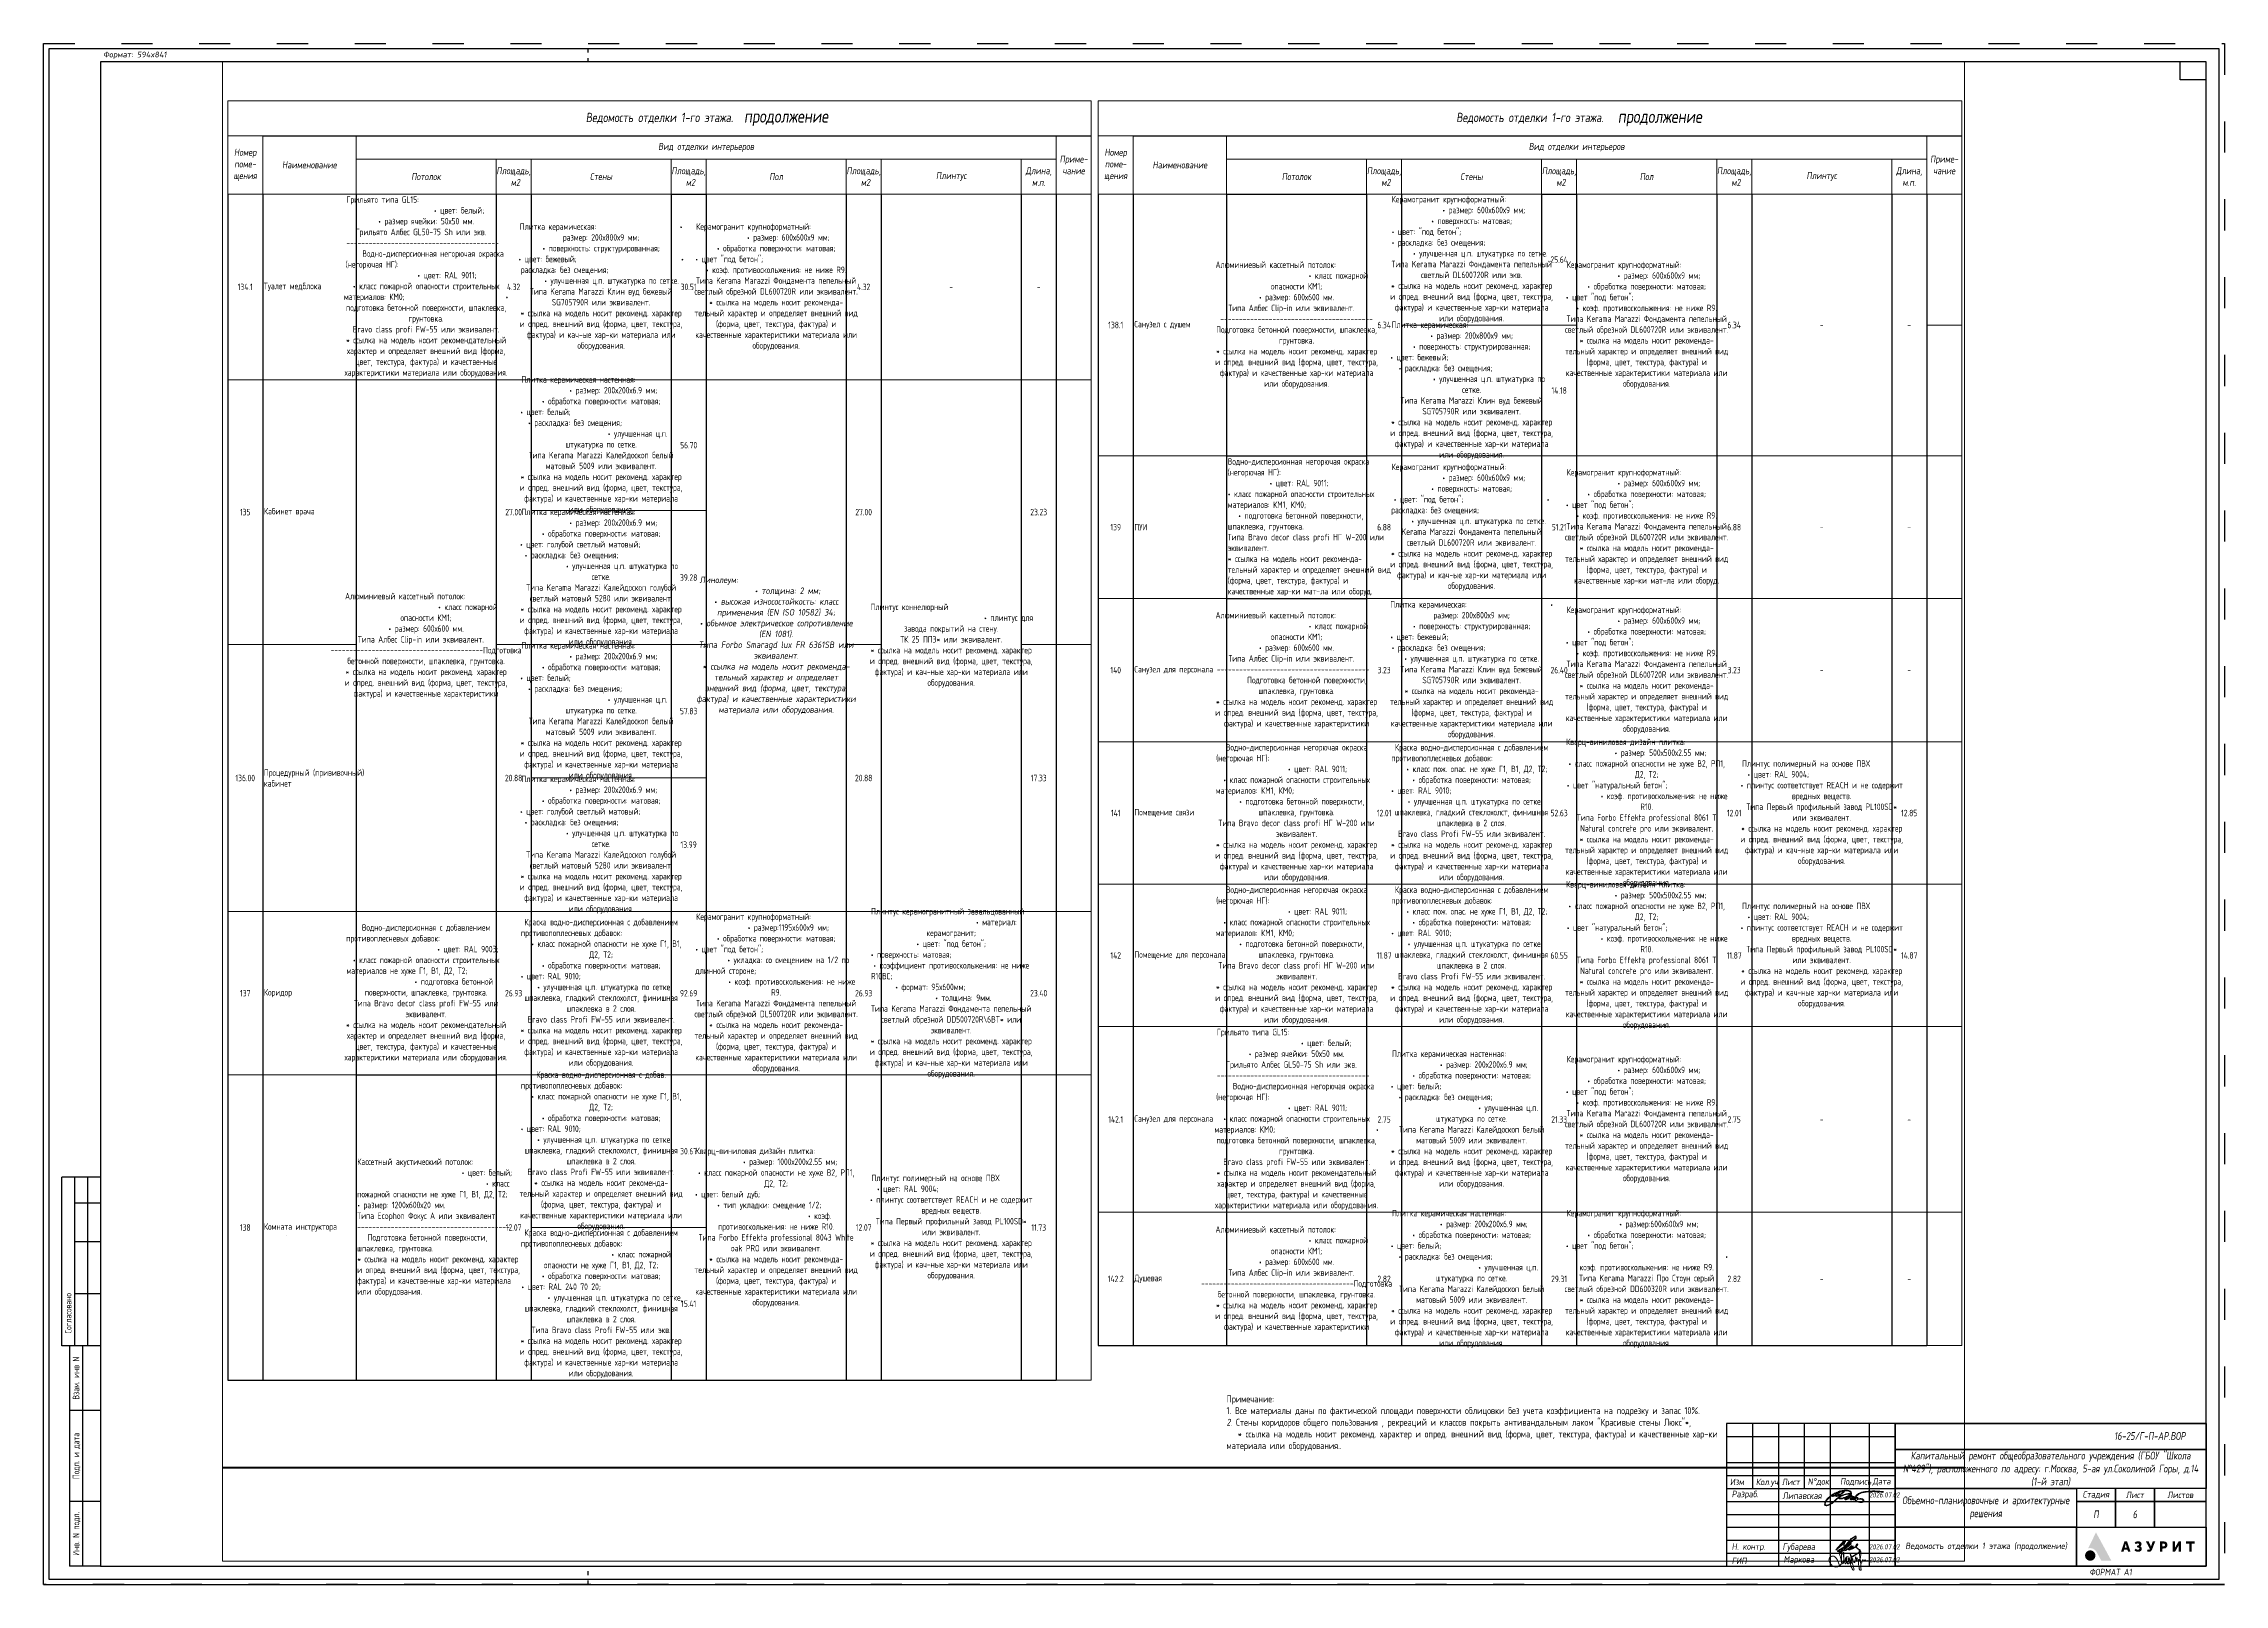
# Paper-space layout '65.5_1 эт' of a CAD drawing. Header units: millimetres. Extents: x 49 to 890, y 38 to 632.
# The model-space entities are those that its viewports show. They can reach past a viewport. Long polylines and large blocks are cut down to what shows.
import ezdxf
from ezdxf.enums import TextEntityAlignment as Align

# ---------------------------------------------------------------- set-up
doc = ezdxf.new("R2010")
doc.units = ezdxf.units.MM
doc.linetypes.add('ACAD_ISO03W100', pattern=[30, 12, -18])
doc.layers.get('0').update_dxf_attribs({"color": 250, "lineweight": 0})
doc.layers.get('Defpoints').update_dxf_attribs({"true_color": 0xe5410b})
for name, color, linetype in [('_RAMKA', 7, 'Continuous'), ('_STAMP', 7, 'Continuous'), ('АР_Таблицы', 164, 'Continuous')]:
    doc.layers.add(name, color=color, linetype=linetype)
for name, color, linetype, lineweight in [('_TEXT', 189, 'Continuous', 18), ('АР_Кровля', 186, 'Continuous', 18), ('АР_Таблица отделки подвал', 250, 'Continuous', 15)]:
    doc.layers.add(name, color=color, linetype=linetype, lineweight=lineweight)
doc.layers.add('ПОДПИСИ', color=7, linetype='Continuous', lineweight=9, true_color=0x0052a5)
doc.styles.add('ISOCPEUR', font='isocpeur.ttf', dxfattribs={"width": 0.7})
doc.styles.add('SIMPLEX', font='simplex.shx', dxfattribs={"width": 0.85, "oblique": 7})
doc.styles.add('Архитект', font='isocpeur.ttf', dxfattribs={"width": 0.8, "oblique": 8})
doc.styles.add('Архитектурный размер', font='isocpeur.ttf', dxfattribs={"width": 0.8, "oblique": 8})

psp = doc.layouts.new('65.5_1 эт')

# ---------------------------------------------------------------- texts
at = {"layer": '_TEXT', "attachment_point": 5, "style": 'Архитект'}
for s, insert, char_height, width in [('6', (855.38, 64.98), 3, 15), ('Ведомость отделки 1 этажа (продолжение)', (798.05, 52.48), 2.5, 70)]:
    psp.add_mtext(s, dxfattribs=dict(at, insert=insert, char_height=char_height, width=width))

msp = doc.modelspace()

# ---------------------------------------------------------------- texts
at = {"layer": '_TEXT', "insert": (317794, -237949), "char_height": 3, "width": 117.56, "attachment_point": 7, "style": 'ISOCPEUR'}
msp.add_mtext('{\\fISOCPEUR|b0|i1|c204|p34;Примечание:\\P\\pxi-3,l4,t4;1.^IСтены коридоров общего пользования , рекреаций и классов покрыть антивандальным лаком.}', dxfattribs=at)
at = {"layer": 'АР_Кровля', "color": 2, "lineweight": 40, "ltscale": 20, "insert": (354101, -244094), "char_height": 270, "attachment_point": 1, "style": 'ISOCPEUR'}
msp.add_mtext_dynamic_manual_height_columns('{\\C256;\\c0;Примечание:^J1. Все материалы даны по фактической площади поверхности облицовки без учета коэффициента на подрезку и запас 10%.\\P\\fISOCPEUR|b0|i1|c204|p34;2. \\fISOCPEUR|b0|i0|c204|p34;Стены коридоров общего пользования , рекреаций и классов покрыть антивандальным лаком "Красивые стены Люкс"*,              * ссылка на модель носит рекоменд. характер и опред. внешний вид (форма, цвет, текстура, фактура) и качественные хар-ки материала или оборудования..}', width=16096.86, gutter_width=1250, heights=[0], dxfattribs=at)
at = {"layer": 'АР_Таблицы', "ltscale": 20, "char_height": 500, "width": 6258.96, "attachment_point": 5, "style": 'Архитект'}
for insert in [(337117, -194842), (370815, -194853)]:
    msp.add_mtext('{\\C256;\\c0;продолжение}', dxfattribs=dict(at, insert=insert))

# ---------------------------------------------------------------- blocks, each defined once
blk = doc.blocks.new('_DOP_POLE')
at = {"layer": '_STAMP'}
for p, q in [((-15, 85), (-15, 150)), ((0, 150), (-15, 150)), ((-10, 85), (-10, 150)), ((-5, 85), (-5, 150)), ((0, 150), (0, 0)), ((0, 140), (-10, 140)), ((0, 125), (-10, 125)), ((0, 105), (-10, 105)), ((0, 85), (-15, 85)), ((-12, 85), (-12, 0)), ((-7, 85), (-7, 0)), ((0, 60), (-12, 60)), ((0, 25), (-12, 25)), ((0, 0), (-12, 0))]:
    blk.add_line(p, q, dxfattribs=at)
at = {"layer": '_TEXT', "style": 'ISOCPEUR', "width": 0.7}
for s, p in [('Согласовано', (-12.5, 97.5)), ('Взам. инв N', (-9.5, 72.5)), ('Подп. и дата', (-9.5, 42.5)), ('Инв. N подл.', (-9.5, 12.5))]:
    blk.add_text(s, height=2.5, rotation=90, dxfattribs=at).set_placement(p, align=Align.MIDDLE_CENTER)
blk = doc.blocks.new('*U763')
at = {"color": 0}
for p, q in [((824, 580), (824, 587)), ((834, 580), (824, 580))]:
    blk.add_line(p, q, dxfattribs=at)
at = {"layer": '_RAMKA', "color": 253, "linetype": 'ACAD_ISO03W100', "ltscale": 0.12}
for p, q in [((210, 587), (210, 594)), ((210, 0), (210, 7))]:
    blk.add_line(p, q, dxfattribs=at)
at = {"layer": '_RAMKA', "color": 0}
for points in [[(2, 2), (839, 2), (839, 592), (2, 592)], [(22, 7), (834, 7), (834, 587), (22, 587)]]:
    blk.add_lwpolyline(points, close=True, dxfattribs=at)
at = {"layer": 'Defpoints', "color": 255}
for q in [(0, 594), (841, 0)]:
    blk.add_line((0, 0), q, dxfattribs=at)
at = {"layer": 'Defpoints', "color": 253, "linetype": 'ACAD_ISO03W100'}
blk.add_lwpolyline([(0, 594), (841, 594), (841, 0), (0, 0)], close=True, dxfattribs=at)
at = {"layer": '_RAMKA'}
blk.add_blockref('_DOP_POLE', (22, 7), dxfattribs=at)
at = {"layer": '_RAMKA', "color": 8, "insert": (23, 589.5), "char_height": 2.2, "attachment_point": 4, "style": 'SIMPLEX'}
blk.add_mtext_dynamic_manual_height_columns('Формат: 594x841', width=59.7559, gutter_width=12.5, heights=[0], dxfattribs=at)
at = {"layer": '_RAMKA', "color": 8, "style": 'SIMPLEX', "oblique": 7, "width": 0.85}
blk.add_attdef('ФОРМАТ_А', (789, 3.5), '', height=2.5, dxfattribs=at)
blk = doc.blocks.new('A$C87e5faed')
at = {"color": 172, "true_color": 0x1616e3}
for p, q in [((4.47, 3.96), (1.31, 0.42)), ((1.31, 0.42), (4.45, 3.13)), ((1.34, 0.38), (4.44, 3.05)), ((4.51, 3.92), (1.35, 0.38)), ((2.7, -0.62), (4.56, 1.38)), ((2.81, -0.6), (4.58, 1.31)), ((3.88, 0.03), (3.22, -0.57)), ((3.92, -0.01), (4.02, 0.08)), ((3.99, 0.13), (4.63, 0.7)), ((4.13, 0.18), (4.62, 0.61)), ((4.5, 3.1), (4.74, 3.31)), ((4.51, 3.19), (4.7, 3.35)), ((4.61, 1.43), (4.93, 1.82)), ((4.61, 0.46), (4.62, 0.3)), ((4.62, 1.36), (5.09, 1.93)), ((4.62, 0.3), (4.82, 0.2)), ((4.72, 0.7), (4.66, 0.55)), ((4.66, 0.55), (4.67, 0.34)), ((4.67, 0.34), (4.82, 0.26)), ((4.72, 0.7), (7.21, 2.91)), ((4.94, 1.32), (4.73, 0.87)), ((4.78, 0.83), (7.17, 2.96)), ((4.99, 1.3), (4.78, 0.83)), ((4.82, 0.26), (5.26, 0.42)), ((4.82, 0.2), (5.28, 0.36)), ((4.84, 0.21), (5.28, 0.36)), ((7.14, 3), (4.95, 1.34)), ((7.17, 2.96), (4.99, 1.3)), ((5.05, 1.97), (7.39, 4.81)), ((5.22, 2.08), (7.44, 4.77)), ((5.26, 0.42), (7.53, 2.01)), ((5.3, 0.37), (6.53, 1.23)), ((6.53, 1.23), (6.19, 0.83)), ((6.7, 1.36), (6.24, 0.79)), ((6.7, 1.36), (7.57, 1.96)), ((6.73, 0.59), (7.1, 0.91)), ((6.77, 0.54), (7.24, 0.95)), ((7.53, 2.01), (6.84, 1.52)), ((6.89, 1.49), (6.88, 1.48)), ((7.81, 1.77), (7.1, 0.91)), ((7.86, 1.73), (7.22, 1.01)), ((7.22, 1.01), (7.98, 1.66)), ((7.24, 0.95), (7.3, 0.82)), ((7.3, 0.99), (8.02, 1.61)), ((7.36, 0.87), (7.3, 0.99)), ((7.3, 0.82), (7.48, 0.8)), ((7.36, 0.87), (7.47, 0.86)), ((7.41, 4.82), (8.67, 5.62)), ((7.44, 4.77), (8.7, 5.57)), ((7.47, 0.86), (7.8, 0.93)), ((7.48, 0.8), (7.82, 0.88)), ((7.53, 2.01), (7.57, 1.96)), ((7.8, 0.93), (9.03, 1.7)), ((7.82, 0.88), (9.05, 1.65)), ((9.17, 1.44), (10.48, 0.36)), ((9.21, 1.48), (10.52, 0.4)), ((9.7, 2.5), (9.61, 2.5)), ((9.74, 2.55), (9.62, 2.56)), ((9.71, 2.45), (9.7, 2.5)), ((9.77, 2.45), (9.74, 2.55)), ((2.99, -0.73), (2.7, -0.62)), ((2.99, -0.67), (2.81, -0.6)), ((3.22, -0.57), (2.99, -0.67)), ((3.26, -0.62), (2.99, -0.73)), ((3.92, -0.01), (3.26, -0.62)), ((10.22, -0.7), (7.3, -2.5)), ((10.25, -0.75), (7.33, -2.55))]:
    blk.add_line(p, q, dxfattribs=at)
for points in [[(3.88, 0.03), (3.07, -0.24), (2.39, -0.32), (2.09, -0.26), (2.11, -0.11), (2.42, 0.25), (4.51, 1.61)], [(3.99, 0.13), (3.06, -0.18), (2.4, -0.26), (2.15, -0.21), (2.17, -0.13), (2.46, 0.2), (4.52, 1.55), (4.56, 1.38)], [(4.61, 0.46), (4.18, 0.13), (4.02, 0.08)], [(4.61, 0.6), (4.59, 0.52), (4.15, 0.19), (4.13, 0.18)], [(4.44, 3.05), (4.38, 2.21), (4.51, 1.61)], [(4.5, 3.1), (4.43, 2.22), (4.56, 1.65)], [(4.56, 1.65), (5.05, 1.97)], [(4.57, 1.59), (4.93, 1.82)], [(4.57, 1.59), (4.61, 1.43)], [(4.58, 1.31), (4.67, 0.86), (4.63, 0.7)], [(4.62, 1.36), (4.73, 0.86)]]:
    blk.add_lwpolyline(points, dxfattribs=at)
for points in [[(4.75, 3.31), (5.12, 3.71, 0.664719), (4.96, 3.88, 0.116051), (4.62, 3.65, 0.12803), (4.47, 3.36), (4.45, 3.13)], [(4.7, 3.35), (5.06, 3.75, 0.620604), (4.98, 3.82, 0.116009), (4.66, 3.61, 0.126024), (4.52, 3.35), (4.51, 3.19)], [(5.09, 1.93), (5.4, 2.13), (9.17, 5.1, 0.828646), (8.67, 5.62)], [(5.22, 2.08), (5.37, 2.18), (9.13, 5.14, 0.817588), (8.7, 5.57)]]:
    blk.add_lwpolyline(points, format="xyb", dxfattribs=at)
for centre, radius, start, end in [((6.37, 0.7), 0.222, 144.88987, 225.50501), ((6.37, 0.7), 0.164, 144.88987, 225.50501), ((6.49, 0.94), 0.486, 237.49461, 304.54737), ((6.49, 0.94), 0.428, 237.49461, 304.54737), ((7.16, 2.94), 0.0636, 335.3486, 107.83426), ((7.92, 1.69), 0.131, 327.14949, 150.15386), ((7.92, 1.69), 0.0731, 327.14949, 150.15386), ((9.69, 1.88), 0.682, 96.44723, 194.99017), ((9.69, 1.88), 0.682, 200.05123, 220.31109), ((9.69, 1.88), 0.624, 96.44723, 193.56422), ((8.37, 2.98), 1.44, 299.6881, 338.47758), ((8.37, 2.98), 1.49, 299.15695, 339.30066), ((9.69, 1.88), 0.624, 199.06344, 220.31109), ((9.91, -0.06), 0.707, 295.40478, 36.39859), ((9.91, -0.06), 0.765, 295.40478, 36.39859)]:
    blk.add_arc(centre, radius, start, end, dxfattribs=at)
blk = doc.blocks.new('Маркова')
at = {"layer": 'ПОДПИСИ'}
for points in [[(44384.16, 26837.52), (44384.02, 26837.95), (44383.86, 26838.46), (44383.67, 26838.92), (44383.36, 26839.36), (44382.92, 26839.82), (44382.37, 26840.02), (44381.91, 26839.87), (44381.53, 26839.53), (44381.38, 26839.14), (44381.38, 26838.69), (44381.61, 26838.16), (44381.82, 26837.83), (44382.25, 26837.39), (44382.84, 26837.07), (44383.53, 26837.07), (44383.96, 26837.22), (44384.63, 26837.82), (44384.75, 26838.6), (44384.75, 26839.25), (44384.75, 26840.2), (44384.75, 26840.92)], [(44384.96, 26840.5), (44384.84, 26841), (44384.62, 26841.2), (44384.35, 26841.2), (44384.24, 26840.96), (44384.24, 26840.55), (44384.41, 26840.01), (44384.62, 26839.21), (44384.92, 26838.49), (44385.18, 26837.92), (44385.36, 26839.06), (44385.43, 26839.91), (44385.43, 26840.64), (44385.43, 26840.89), (44385.19, 26840.95), (44385.19, 26840.77), (44385.34, 26839.78), (44385.66, 26838.18), (44385.84, 26837.88), (44386.06, 26838.38), (44386.19, 26839.11), (44386.19, 26839.42), (44385.86, 26839.42), (44385.74, 26839.02), (44385.85, 26838.57), (44386.16, 26838.35), (44386.41, 26838.02), (44386.59, 26837.89), (44386.84, 26838.65), (44386.91, 26839.29), (44386.72, 26839.71), (44386.37, 26839.83), (44386.03, 26839.65), (44385.9, 26839.34), (44386.01, 26838.87), (44386.13, 26838.49), (44386.23, 26838.35), (44386.53, 26838.44), (44386.8, 26838.81), (44386.69, 26839.42), (44386.69, 26838.93), (44386.91, 26838.2), (44387.08, 26838.02), (44387.16, 26837.94), (44387.37, 26838.08), (44387.53, 26839.05), (44387.42, 26839.79), (44387.17, 26840.7), (44387.77, 26837.87), (44387.91, 26837.45), (44388.05, 26836.95), (44388.14, 26836.54), (44388.14, 26836.2), (44387.88, 26836.28), (44387.54, 26836.8), (44387.3, 26837.47), (44387.19, 26838.24), (44387.19, 26838.85), (44387.56, 26839.4), (44387.69, 26839.4), (44387.84, 26838.89), (44387.99, 26838.52), (44388.2, 26838.24), (44388.31, 26838.24), (44388.45, 26838.62), (44388.56, 26839.33), (44388.56, 26839.82), (44388.99, 26838.58), (44388.84, 26839.38), (44388.96, 26839.55), (44389.15, 26839.24), (44389.31, 26838.93), (44389.48, 26838.73), (44389.74, 26839.03), (44389.9, 26839.65), (44390, 26840.29), (44389.86, 26841.59), (44389.69, 26841.82), (44389.56, 26841.68), (44389.56, 26841.3), (44389.7, 26840.31), (44389.89, 26838.82), (44389.99, 26837.79), (44389.99, 26837.09), (44389.99, 26836.15), (44389.72, 26836.32), (44389.53, 26836.9), (44389.4, 26837.91), (44389.4, 26838.5), (44389.48, 26839.15), (44389.86, 26838.76), (44389.86, 26838.62), (44390.05, 26838.01), (44390.31, 26838.39), (44390.66, 26839.02), (44390.82, 26838.67), (44391.19, 26839.01), (44391.41, 26838.69), (44391.93, 26838.78), (44392.24, 26838.65), (44392.64, 26838.79)]]:
    blk.add_spline(points, degree=3, dxfattribs=at)
blk = doc.blocks.new('Логотип Азурит')
at = {"layer": '_STAMP', "linetype": 'Continuous', "true_color": 0x2a3756}
h = blk.add_hatch(color=159, dxfattribs=at)
h.dxf.hatch_style = 1
h.paths.add_polyline_path([(-39.4, 8.5), (-40.02, 9.65), (-40.61, 10.74), (-41.14, 11.7), (-41.62, 12.59), (-41.79, 12.89), (-41.86, 13.01), (-41.91, 12.94), (-41.99, 12.78), (-42.39, 11.96), (-42.77, 11.18), (-43.09, 10.5), (-43.47, 9.72), (-44.18, 8.26), (-44.5, 7.6), (-44.73, 7.14), (-44.85, 6.9), (-44.7, 6.93), (-44.51, 6.95), (-44.27, 6.97), (-44.09, 6.97), (-43.91, 6.96), (-43.74, 6.94), (-43.56, 6.91), (-43.39, 6.87), (-43.22, 6.81), (-43.05, 6.75), (-42.89, 6.68), (-42.73, 6.59), (-42.58, 6.5), (-42.43, 6.4), (-42.29, 6.29), (-42.15, 6.17), (-42.03, 6.04), (-41.91, 5.91), (-41.79, 5.77), (-41.72, 5.65), (-41.63, 5.5), (-41.3, 4.9), (-41.02, 4.39), (-40.57, 3.56), (-40.05, 2.59), (-39.78, 2.11), (-37.86, 2.11), (-36.5, 2.11), (-35.94, 2.12), (-36.48, 3.13), (-36.82, 3.75), (-37.16, 4.37), (-37.67, 5.33), (-38.2, 6.3), (-38.54, 6.93), (-38.87, 7.53)])
h = blk.add_hatch(color=159, dxfattribs=at)
h.dxf.hatch_style = 1
h.paths.add_polyline_path([(-29.3, 7.88), (-29.63, 8.84), (-29.86, 9.53), (-30.37, 9.54), (-30.87, 9.54), (-30.93, 9.38), (-31.26, 8.4), (-31.64, 7.27), (-31.97, 6.31), (-32.19, 5.64), (-32.05, 5.63), (-31.71, 5.62), (-31.23, 5.62), (-31.11, 6.03), (-30.99, 6.44), (-30.37, 6.44), (-29.75, 6.44), (-29.63, 6.03), (-29.52, 5.62), (-29.03, 5.62), (-28.54, 5.62), (-28.6, 5.8), (-28.93, 6.79)])
h.paths.add_polyline_path([(-30.77, 7.21), (-30.74, 7.31), (-30.56, 7.93), (-30.43, 8.43), (-30.39, 8.59), (-30.37, 8.65), (-30.35, 8.64), (-30.31, 8.45), (-30.22, 8.08), (-30.11, 7.66), (-30.01, 7.33), (-29.97, 7.21), (-30.37, 7.21)], flags=16)
h = blk.add_hatch(color=159, dxfattribs=at)
h.dxf.hatch_style = 1
h.paths.add_polyline_path([(-24.39, 7.35), (-24.47, 7.43), (-24.56, 7.5), (-24.66, 7.56), (-24.81, 7.65), (-24.74, 7.69), (-24.65, 7.75), (-24.55, 7.86), (-24.45, 7.97), (-24.38, 8.09), (-24.35, 8.18), (-24.32, 8.25), (-24.31, 8.34), (-24.3, 8.45), (-24.3, 8.65), (-24.31, 8.73), (-24.34, 8.82), (-24.41, 8.99), (-24.51, 9.14), (-24.63, 9.28), (-24.78, 9.39), (-24.95, 9.48), (-25.13, 9.55), (-25.34, 9.59), (-25.56, 9.6), (-25.74, 9.6), (-25.91, 9.58), (-26.08, 9.55), (-26.23, 9.51), (-26.39, 9.46), (-26.53, 9.39), (-26.67, 9.32), (-26.8, 9.23), (-26.9, 9.15), (-26.81, 8.98), (-26.64, 8.66), (-26.54, 8.5), (-26.51, 8.5), (-26.46, 8.54), (-26.35, 8.61), (-26.21, 8.67), (-26.07, 8.73), (-25.93, 8.77), (-25.82, 8.79), (-25.72, 8.79), (-25.62, 8.79), (-25.53, 8.76), (-25.46, 8.73), (-25.39, 8.68), (-25.34, 8.62), (-25.3, 8.55), (-25.26, 8.45), (-25.26, 8.36), (-25.27, 8.27), (-25.32, 8.18), (-25.36, 8.13), (-25.39, 8.08), (-25.44, 8.05), (-25.49, 8.02), (-25.63, 7.99), (-25.84, 7.98), (-26.1, 7.97), (-26.1, 7.6), (-26.1, 7.24), (-25.78, 7.23), (-25.54, 7.21), (-25.45, 7.2), (-25.38, 7.18), (-25.33, 7.15), (-25.28, 7.12), (-25.25, 7.08), (-25.21, 7.02), (-25.19, 6.96), (-25.17, 6.9), (-25.17, 6.76), (-25.18, 6.7), (-25.2, 6.64), (-25.23, 6.58), (-25.26, 6.53), (-25.31, 6.49), (-25.37, 6.45), (-25.44, 6.43), (-25.52, 6.41), (-25.69, 6.39), (-25.78, 6.39), (-25.87, 6.41), (-26, 6.45), (-26.16, 6.51), (-26.3, 6.6), (-26.43, 6.69), (-26.53, 6.76), (-26.77, 6.45), (-26.93, 6.26), (-26.97, 6.2), (-26.98, 6.15), (-26.97, 6.11), (-26.94, 6.07), (-26.82, 5.97), (-26.62, 5.84), (-26.41, 5.73), (-26.19, 5.65), (-25.97, 5.59), (-25.78, 5.57), (-25.53, 5.57), (-25.3, 5.58), (-25.12, 5.61), (-24.99, 5.65), (-24.87, 5.71), (-24.75, 5.78), (-24.64, 5.85), (-24.54, 5.94), (-24.45, 6.03), (-24.37, 6.13), (-24.31, 6.23), (-24.25, 6.37), (-24.21, 6.51), (-24.2, 6.66), (-24.2, 6.82), (-24.21, 6.94), (-24.24, 7.06), (-24.28, 7.16), (-24.33, 7.26)])
h = blk.add_hatch(color=159, dxfattribs=at)
h.dxf.hatch_style = 1
h.paths.add_polyline_path([(-19.61, 8.04), (-19.36, 8.68), (-19.14, 9.22), (-19.03, 9.53), (-19.17, 9.54), (-19.52, 9.54), (-20.02, 9.54), (-20.05, 9.44), (-20.31, 8.65), (-20.59, 7.81), (-20.63, 7.68), (-20.66, 7.62), (-20.67, 7.61), (-20.7, 7.67), (-20.82, 7.97), (-21.01, 8.4), (-21.34, 9.1), (-21.54, 9.54), (-22.06, 9.54), (-22.58, 9.54), (-22.4, 9.17), (-21.88, 8.17), (-21.32, 7.06), (-21.11, 6.63), (-21.09, 6.56), (-21.1, 6.52), (-21.15, 6.45), (-21.21, 6.41), (-21.28, 6.38), (-21.37, 6.37), (-21.45, 6.37), (-21.55, 6.39), (-21.64, 6.43), (-21.74, 6.49), (-21.82, 6.53), (-21.86, 6.49), (-21.92, 6.39), (-22.11, 6.05), (-22.23, 5.85), (-22.18, 5.81), (-22.08, 5.75), (-21.95, 5.69), (-21.81, 5.63), (-21.69, 5.59), (-21.51, 5.57), (-21.31, 5.57), (-21.12, 5.59), (-20.97, 5.62), (-20.88, 5.66), (-20.79, 5.71), (-20.71, 5.77), (-20.63, 5.84), (-20.56, 5.93), (-20.48, 6.02), (-20.35, 6.23), (-20.28, 6.35), (-20.21, 6.51), (-19.92, 7.25)])
h = blk.add_hatch(color=159, dxfattribs=at)
h.dxf.hatch_style = 1
h.paths.add_polyline_path([(-14.46, 7.53), (-14.41, 7.64), (-14.37, 7.74), (-14.33, 7.96), (-14.31, 8.19), (-14.32, 8.41), (-14.37, 8.63), (-14.45, 8.83), (-14.5, 8.93), (-14.55, 9.02), (-14.62, 9.1), (-14.69, 9.18), (-14.81, 9.29), (-14.92, 9.37), (-15.06, 9.43), (-15.21, 9.49), (-15.33, 9.52), (-15.49, 9.53), (-16.3, 9.54), (-17.21, 9.54), (-17.21, 7.58), (-17.21, 5.62), (-16.73, 5.62), (-16.25, 5.62), (-16.25, 6.23), (-16.25, 6.83), (-15.87, 6.83), (-15.58, 6.84), (-15.35, 6.86), (-15.17, 6.91), (-14.99, 6.98), (-14.83, 7.08), (-14.69, 7.2), (-14.56, 7.36)])
h.paths.add_polyline_path([(-15.6, 7.68), (-15.67, 7.66), (-15.95, 7.66), (-16.25, 7.66), (-16.25, 8.2), (-16.25, 8.74), (-15.93, 8.73), (-15.64, 8.72), (-15.57, 8.7), (-15.51, 8.67), (-15.42, 8.6), (-15.35, 8.51), (-15.32, 8.45), (-15.3, 8.39), (-15.29, 8.19), (-15.29, 8.07), (-15.3, 8), (-15.32, 7.94), (-15.35, 7.88), (-15.39, 7.82), (-15.43, 7.78), (-15.53, 7.71)], flags=16)
h = blk.add_hatch(color=159, dxfattribs=at)
h.dxf.hatch_style = 1
h.paths.add_polyline_path([(-10.09, 7.82), (-9.98, 8.03), (-9.94, 8.12), (-9.95, 7.93), (-9.96, 7.49), (-9.97, 6.69), (-9.97, 5.62), (-9.5, 5.62), (-9.04, 5.62), (-9.04, 7.58), (-9.04, 9.54), (-9.51, 9.54), (-9.99, 9.54), (-10.36, 8.91), (-10.84, 8.1), (-11.03, 7.78), (-11.26, 7.34), (-11.37, 7.13), (-11.42, 7.05), (-11.41, 7.31), (-11.39, 7.78), (-11.39, 8.55), (-11.39, 9.54), (-11.86, 9.54), (-12.34, 9.54), (-12.34, 7.58), (-12.34, 5.62), (-11.86, 5.62), (-11.37, 5.62), (-11.18, 5.95), (-10.61, 6.89), (-10.31, 7.42)])
h = blk.add_hatch(color=159, dxfattribs=at)
h.dxf.hatch_style = 1
h.paths.add_polyline_path([(-3.74, 9.14), (-3.74, 9.54), (-5.42, 9.54), (-7.09, 9.54), (-7.09, 9.14), (-7.09, 8.74), (-6.5, 8.74), (-5.9, 8.74), (-5.9, 7.18), (-5.9, 5.62), (-5.43, 5.62), (-4.95, 5.62), (-4.95, 7.18), (-4.95, 8.74), (-4.35, 8.74), (-3.74, 8.74)])
at = {"layer": '_STAMP', "linetype": 'Continuous', "true_color": 0x1447b7}
h = blk.add_hatch(color=162, dxfattribs=at)
h.dxf.hatch_style = 1
h.paths.add_polyline_path([(-42.09, 4.22), (-42.11, 4.4), (-42.15, 4.58), (-42.2, 4.76), (-42.27, 4.93), (-42.35, 5.1), (-42.45, 5.26), (-42.57, 5.41), (-42.7, 5.55), (-42.8, 5.64), (-42.91, 5.72), (-43.14, 5.86), (-43.38, 5.97), (-43.63, 6.05), (-43.89, 6.09), (-44.15, 6.1), (-44.42, 6.07), (-44.55, 6.04), (-44.68, 6.01), (-44.87, 5.94), (-45.05, 5.85), (-45.22, 5.74), (-45.37, 5.62), (-45.51, 5.49), (-45.63, 5.35), (-45.75, 5.19), (-45.84, 5.03), (-45.92, 4.85), (-45.98, 4.67), (-46.03, 4.49), (-46.06, 4.29), (-46.07, 4.1), (-46.05, 3.9), (-46.02, 3.7), (-45.97, 3.51), (-45.92, 3.37), (-45.87, 3.24), (-45.8, 3.11), (-45.72, 2.99), (-45.64, 2.88), (-45.54, 2.77), (-45.44, 2.67), (-45.33, 2.57), (-45.22, 2.49), (-45.1, 2.41), (-44.98, 2.34), (-44.85, 2.28), (-44.72, 2.22), (-44.58, 2.18), (-44.44, 2.15), (-44.3, 2.13), (-44.05, 2.12), (-43.8, 2.14), (-43.57, 2.19), (-43.34, 2.26), (-43.12, 2.37), (-42.92, 2.5), (-42.73, 2.65), (-42.56, 2.83), (-42.44, 2.99), (-42.34, 3.15), (-42.26, 3.32), (-42.19, 3.49), (-42.14, 3.67), (-42.11, 3.85), (-42.09, 4.03)])
blk = doc.blocks.new('подпись Липавская')
at = {"color": 162, "lineweight": 18, "true_color": 0x0034d1}
for points, knots in [([(2.37, -0.61), (1.93, -1.07), (1.46, -1.51), (0.61, -2.25), (0.23, -2.6), (-0.45, -3.08), (-0.76, -3.26), (-1.48, -3.58), (-1.87, -3.75), (-2.42, -3.82), (-2.61, -3.83), (-2.92, -3.65), (-3.01, -3.49), (-3.06, -3.21), (-3.05, -3.07), (-2.98, -2.62), (-2.87, -2.34), (-2.63, -1.87), (-2.49, -1.67), (-2, -1.05), (-1.62, -0.65), (-0.81, 0.06), (-0.37, 0.37), (0.56, 0.91), (1.02, 1.16), (1.57, 1.42), (1.63, 1.45), (1.7, 1.47)], [1.927995, 1.927995, 1.927995, 1.927995, 2.162861, 2.162861, 2.342684, 2.342684, 2.481252, 2.481252, 2.589465, 2.589465, 2.644352, 2.644352, 2.684993, 2.684993, 2.725633, 2.725633, 2.816518, 2.816518, 2.907403, 2.907403, 3.101021, 3.101021, 3.294638, 3.294638, 3.488255, 3.488255, 3.514244, 3.514244, 3.514244, 3.514244]), ([(1.46, 0.08), (1.6, 0.1), (1.76, 0.13), (2.01, 0.2), (2.14, 0.26), (2.5, 0.44), (2.74, 0.61), (2.99, 0.75)], [0.9055552, 0.9055552, 0.9055552, 0.9055552, 0.9629326, 0.9629326, 1.02031, 1.02031, 1.1239395, 1.1239395, 1.1239395, 1.1239395]), ([(6.84, 0.34), (6.58, 0.12), (6.33, -0.04), (5.81, -0.33), (5.54, -0.46), (4.98, -0.69), (4.7, -0.8), (4.23, -0.95), (4.03, -1.01), (3.61, -1.08), (3.41, -1.1), (3.01, -1.11), (2.83, -1.1), (2.6, -1.04), (2.51, -1.02), (2.36, -0.84), (2.35, -0.7), (2.37, -0.61)], [4.3062538, 4.3062538, 4.3062538, 4.3062538, 4.4138757, 4.4138757, 4.5214976, 4.5214976, 4.6291196, 4.6291196, 4.7090277, 4.7090277, 4.7729116, 4.7729116, 4.8231548, 4.8231548, 4.8495834, 4.8495834, 4.87234, 4.87234, 4.87234, 4.87234]), ([(2.79, -0.18), (3.14, 0.06), (3.63, 0.29), (4.33, 0.59), (4.6, 0.68), (5.21, 0.85), (5.56, 0.93), (6.22, 0.99), (6.48, 1.02), (6.76, 0.98)], [4.9347748, 4.9347748, 4.9347748, 4.9347748, 5.0568055, 5.0568055, 5.1788362, 5.1788362, 5.3146558, 5.3146558, 5.3908243, 5.3908243, 5.3908243, 5.3908243]), ([(5.14, 2.26), (5.54, 2.27), (5.95, 2.22), (6.53, 2.02), (6.74, 1.95), (7.15, 1.63), (7.3, 1.35), (7.27, 0.96), (7.25, 0.86), (7.21, 0.78)], [3.9400756, 3.9400756, 3.9400756, 3.9400756, 4.077799, 4.077799, 4.1515227, 4.1515227, 4.2252463, 4.2252463, 4.2499379, 4.2499379, 4.2499379, 4.2499379]), ([(7.21, 0.78), (7.3, 0.68), (7.34, 0.53), (7.34, 0.29), (7.31, 0.18), (7.26, 0.04), (7.24, 0.01), (7.23, -0.02)], [5.43291642, 5.43291642, 5.43291642, 5.43291642, 5.46279586, 5.46279586, 5.4926753, 5.4926753, 5.50331351, 5.50331351, 5.50331351, 5.50331351]), ([(7.23, -0.02), (7.35, -0.01), (7.48, 0), (7.78, 0), (7.98, 0), (8.21, -0.2), (8.27, -0.27), (8.3, -0.38)], [6.0978529, 6.0978529, 6.0978529, 6.0978529, 6.1425729, 6.1425729, 6.1872929, 6.1872929, 6.2036694, 6.2036694, 6.2036694, 6.2036694]), ([(8.67, -0.52), (8.85, -0.06), (9.18, 0.26), (9.85, 0.8), (10.2, 1.06), (11, 1.42), (11.43, 1.52), (12.71, 1.74), (13.56, 1.84), (15.05, 1.91), (15.67, 1.94), (16.76, 1.92), (17.19, 1.87), (18.04, 1.81), (18.47, 1.79), (19.16, 1.73), (19.41, 1.7), (19.66, 1.67)], [7.769656, 7.769656, 7.769656, 7.769656, 7.921996, 7.921996, 8.074335, 8.074335, 8.226675, 8.226675, 8.542229, 8.542229, 8.775159, 8.775159, 8.93404, 8.93404, 9.09292, 9.09292, 9.186254, 9.186254, 9.186254, 9.186254]), ([(6.65, -0.67), (6.5, -0.78), (6.39, -0.88), (6.01, -1.12), (5.72, -1.26), (5.37, -1.38), (5.29, -1.4), (5.16, -1.43), (5.12, -1.44), (5.03, -1.44), (4.98, -1.44), (4.85, -1.35), (4.79, -1.25), (4.79, -1.1), (4.82, -1.05), (4.86, -1), (4.87, -0.98), (4.93, -0.92), (4.98, -0.88), (5.14, -0.76), (5.26, -0.68), (5.47, -0.57), (5.56, -0.52), (5.85, -0.4), (6.04, -0.35), (6.28, -0.28), (6.34, -0.25), (6.41, -0.23)], [5.5967371, 5.5967371, 5.5967371, 5.5967371, 5.6654435, 5.6654435, 5.7341498, 5.7341498, 5.7599769, 5.7599769, 5.7754743, 5.7754743, 5.7848694, 5.7848694, 5.7920528, 5.7920528, 5.7992363, 5.7992363, 5.8064198, 5.8064198, 5.8255794, 5.8255794, 5.8652806, 5.8652806, 5.9049817, 5.9049817, 5.9720452, 5.9720452, 5.9983972, 5.9983972, 5.9983972, 5.9983972]), ([(7.72, -1.23), (7.66, -1.27), (7.58, -1.33), (7.39, -1.42), (7.27, -1.45), (7.09, -1.47), (7.05, -1.47), (6.94, -1.44), (6.87, -1.42), (6.76, -1.27), (6.76, -1.16), (6.79, -1.05), (6.81, -1.02), (6.87, -0.93), (6.91, -0.89), (7.05, -0.77), (7.13, -0.72), (7.39, -0.59), (7.56, -0.53), (7.74, -0.49)], [6.3030834, 6.3030834, 6.3030834, 6.3030834, 6.3311025, 6.3311025, 6.3581066, 6.3581066, 6.3684891, 6.3684891, 6.3749758, 6.3749758, 6.3814625, 6.3814625, 6.3879491, 6.3879491, 6.4022384, 6.4022384, 6.4305971, 6.4305971, 6.4944159, 6.4944159, 6.4944159, 6.4944159]), ([(8.55, -1.23), (8.5, -1.29), (8.43, -1.34), (8.28, -1.41), (8.21, -1.44), (8.08, -1.46), (8.02, -1.46), (7.89, -1.43), (7.82, -1.41), (7.74, -1.3), (7.73, -1.26), (7.72, -1.23)], [6.63437936, 6.63437936, 6.63437936, 6.63437936, 6.65591892, 6.65591892, 6.6718971, 6.6718971, 6.68234273, 6.68234273, 6.6889962, 6.6889962, 6.69151939, 6.69151939, 6.69151939, 6.69151939]), ([(9.71, -1.1), (9.91, -1.1), (10.28, -1.03), (10.96, -0.96), (11.27, -0.96), (11.76, -1.18), (11.95, -1.4), (12.06, -1.84), (12.03, -2.05), (11.81, -2.33), (11.65, -2.4), (11.34, -2.49), (11.16, -2.51), (10.64, -2.52), (10.29, -2.47), (9.75, -2.34), (9.53, -2.25), (9.08, -2.02), (8.85, -1.89), (8.62, -1.53), (8.57, -1.38), (8.55, -1.23)], [7.0162906, 7.0162906, 7.0162906, 7.0162906, 7.0993883, 7.0993883, 7.1824861, 7.1824861, 7.2545595, 7.2545595, 7.301037, 7.301037, 7.3475144, 7.3475144, 7.3939919, 7.3939919, 7.486045, 7.486045, 7.578098, 7.578098, 7.6546435, 7.6546435, 7.6967383, 7.6967383, 7.6967383, 7.6967383]), ([(9.15, -0.62), (9.24, -0.59), (9.32, -0.56), (9.46, -0.53), (9.5, -0.52), (9.64, -0.54), (9.74, -0.59), (9.83, -0.76), (9.82, -0.84), (9.8, -0.93), (9.78, -0.96), (9.75, -1.03), (9.73, -1.06), (9.71, -1.1)], [6.85701628, 6.85701628, 6.85701628, 6.85701628, 6.88166544, 6.88166544, 6.8944683, 6.8944683, 6.90289754, 6.90289754, 6.91132677, 6.91132677, 6.91975601, 6.91975601, 6.93200035, 6.93200035, 6.93200035, 6.93200035])]:
    blk.add_open_spline(points, degree=3, knots=knots, dxfattribs=at)
blk.add_spline([(0, 0), (0, -0.14), (0.26, -0.17), (0.83, 0.02), (1.36, 0.3), (1.92, 0.61), (2.35, 0.91), (2.68, 1.21), (2.91, 1.49), (3.01, 1.7), (3.01, 1.9), (2.67, 1.85), (2.36, 1.68), (1.85, 1.28), (1.51, 0.96), (1.2, 0.55), (1.09, 0.13), (1.2, -0.11), (1.56, -0.15), (2.11, -0.01), (2.49, 0.17), (2.94, 0.45), (3.46, 0.73), (4.07, 1.22), (4.6, 1.8), (4.81, 2.09), (4.91, 2.34), (4.48, 2.06), (4.06, 1.66), (3.75, 1.3), (3.13, 0.53), (2.44, -0.2), (1.67, -0.98), (0.73, -1.82), (-0.12, -2.54), (-1.4, -3.28), (-2.74, -3.44), (-2.71, -2.64), (-2.3, -1.84), (-1.58, -0.98), (-0.54, -0.06), (0.97, 0.85), (2.02, 1.34), (3.46, 1.76), (4.89, 2), (5.88, 1.96), (6.51, 1.76), (6.92, 1.47), (7.04, 1.07), (6.59, 0.45), (5.68, -0.11), (4.4, -0.64), (3.35, -0.86), (2.63, -0.78), (3.8, 0.1), (4.9, 0.51), (6.34, 0.75), (7.08, 0.54), (7.01, 0.1), (6.81, -0.2), (6.42, -0.53), (5.95, -0.87), (5.04, -1.16), (5.37, -0.9), (5.65, -0.75), (5.89, -0.65), (6.21, -0.55), (6.88, -0.34), (7.57, -0.24), (8.03, -0.36), (8.06, -0.43), (8.02, -0.61), (7.66, -0.97), (7.29, -1.19), (7, -1.19), (7.15, -1), (7.39, -0.86), (7.8, -0.72), (8.15, -0.65), (8.39, -0.63), (8.53, -0.73), (8.39, -1.06), (8.2, -1.18), (7.96, -1.18), (8.02, -1.04), (8.18, -0.94), (8.72, -0.9), (9.04, -0.9), (9.57, -0.8), (9.45, -1.1), (10.76, -1.23), (11.72, -1.56), (11.79, -1.85), (10.29, -2.21), (9.46, -1.94), (8.88, -1.48), (8.85, -0.74), (9.24, -0.06), (9.83, 0.47), (10.67, 1.01), (12.16, 1.39), (13.78, 1.6), (15.46, 1.67), (16.61, 1.67), (17.17, 1.63), (18.33, 1.55), (19.63, 1.43)], degree=3, dxfattribs=at)
for points in [[(0.23, 0.07), (0.5, 0.13), (0.64, 0.2), (0.85, 0.31)], [(1.62, 0.72), (1.87, 0.86), (2.1, 1.02), (2.31, 1.19)], [(1.96, 1.06), (1.84, 0.95), (1.73, 0.84), (1.62, 0.72)], [(3.3, 0.36), (3.13, 0.17), (2.96, -0.01), (2.79, -0.18)], [(3.25, 1.96), (3.58, 2.04), (3.9, 2.11), (4.24, 2.17)], [(8.3, -0.38), (8.41, -0.38), (8.55, -0.41), (8.67, -0.52)]]:
    blk.add_open_spline(points, degree=3, dxfattribs=at)
blk = doc.blocks.new('_Azurit_Stamp 1')
at = {"layer": '_STAMP', "lineweight": 30}
for p, q in [((-175, 55), (-175, 30)), ((-165, 55), (-165, 0)), ((-155, 55), (-155, 30)), ((-145, 55), (-145, 0)), ((-130, 55), (-130, 0)), ((-185, 35), (-120, 35)), ((-185, 30), (-120, 30))]:
    blk.add_line(p, q, dxfattribs=at)
at = {"layer": '_STAMP', "lineweight": -2}
for p, q in [((-120, 55), (-120, 0)), ((-185, 50), (-120, 50)), ((-185, 40), (-120, 40)), ((-185, 25), (-120, 25)), ((-185, 20), (-120, 20)), ((-185, 15), (-120, 15)), ((-185, 10), (-120, 10)), ((-185, 5), (-120, 5))]:
    blk.add_line(p, q, dxfattribs=at)
blk.add_lwpolyline([(-185, 0), (0, 0), (0, 55), (-185, 55)], close=True, dxfattribs=at)
at = {"layer": '_STAMP', "lineweight": 30}
for points in [[(-185, 0), (0, 0), (0, 55), (-185, 55)], [(-120, 55), (0, 55), (0, 45), (-120, 45)], [(-120, 45), (0, 45), (0, 30), (-120, 30)], [(-120, 30), (-50, 30), (-50, 15), (-120, 15)], [(-50, 25), (-35, 25), (-35, 30), (-50, 30)], [(-35, 25), (-20, 25), (-20, 30), (-35, 30)], [(-20, 25), (0, 25), (0, 30), (-20, 30)], [(-50, 15), (-35, 15), (-35, 25), (-50, 25)], [(-35, 15), (-20, 15), (-20, 25), (-35, 25)], [(-20, 15), (0, 15), (0, 25), (-20, 25)], [(-120, 15), (-50, 15), (-50, 0), (-120, 0)], [(-50, 15), (0, 15), (0, 0), (-50, 0)]]:
    blk.add_lwpolyline(points, close=True, dxfattribs=at)
at = {"color": 172, "true_color": 0x1616e3}
blk.add_blockref('подпись Липавская', (-144.12, 27.08), dxfattribs=at)
at = {"color": 241, "ltscale": 100, "true_color": 0xf7abae}
blk.add_blockref('A$C87e5faed', (-144.18, 5.89), dxfattribs=at)
at = {"linetype": 'Continuous'}
blk.add_blockref('Логотип Азурит', (-0.66, 0), dxfattribs=at)
at = {"color": 172, "true_color": 0x1616e3, "xscale": 1.418317179910401, "yscale": 1.418317179910401, "zscale": 1.418317179910401}
blk.add_blockref('Маркова', (-63092.33, -38063.75), dxfattribs=at)
at = {"layer": '_STAMP', "lineweight": 40, "style": 'Архитект', "oblique": 8, "width": 0.8}
for p in [(-130, 26.5), (-130, 6.5), (-130, 1.5)]:
    blk.add_text('2026.07.02', height=2, dxfattribs=at).set_placement(p)
at = {"layer": '_STAMP', "color": 7, "lineweight": -2, "attachment_point": 4}
for s, width, gutter_width, heights, insert, char_height, style in [('{\\C256;\\c0;16-25/Г-П-АР.ВОР}', 69.1586, 0, [9.61], (-35.52, 50.2), 3, 'Архитектурный размер'), ('Изм', 10, 12.5, [0], (-183.67, 32.5), 2.5, 'Архитект'), ('Кол.уч', 10, 12.5, [0], (-173.67, 32.17), 2.5, 'Архитект'), ('Лист', 10, 12.5, [0], (-163.67, 32.5), 2.5, 'Архитект'), ('N%%Dдок', 10, 12.5, [0], (-153.67, 32.5), 2.5, 'Архитект'), ('Подпись', 10, 12.5, [0], (-141.17, 32.5), 2.5, 'Архитект'), ('Дата', 10, 12.5, [0], (-128.67, 32.5), 2.5, 'Архитект'), ('Разраб.', 20, 12.5, [0], (-183, 27.5), 2.5, 'Архитект'), ('Липавская', 19.0361, 12.5, [0], (-163.4, 27.19), 2.5, 'Архитект'), ('Н. контр.', 20, 12.5, [0], (-183, 7.27), 2.5, 'Архитект'), ('Губарева', 19.0361, 12.5, [0], (-163.4, 7.19), 2.5, 'Архитект'), ('ГИП', 20, 12.5, [0], (-183, 2.04), 2.5, 'Архитектурный размер'), ('Маркова', 19.0361, 12.5, [0], (-163, 2.29), 2.5, 'Архитектурный размер')]:
    blk.add_mtext_dynamic_manual_height_columns(s, width=width, gutter_width=gutter_width, heights=heights, dxfattribs=dict(at, insert=insert, char_height=char_height, style=style))
at = {"layer": '_STAMP', "color": 7, "lineweight": -2, "char_height": 3, "attachment_point": 5, "style": 'Архитектурный размер'}
for s, insert, width in [('Капитальный ремонт общеобразовательного учреждения (ГБОУ "Школа №429"), расположенного по адресу: г.Москва, 5-ая ул.Соколиной Горы, д.14 (1-й этап)', (-60, 37.5), 120), ('Объемно-планировочные и архитектурные решения', (-85, 22.5), 70)]:
    blk.add_mtext(s, dxfattribs=dict(at, insert=insert, width=width))
at = {"layer": '_STAMP', "lineweight": -2, "char_height": 2.5, "attachment_point": 5, "style": 'Архитект'}
for s, insert in [('Стадия', (-42.5, 27.5)), ('Лист', (-27.5, 27.5)), ('Листов', (-10, 27.5))]:
    blk.add_mtext_dynamic_manual_height_columns(s, width=15, gutter_width=12.5, heights=[0], dxfattribs=dict(at, insert=insert))
at = {"layer": '_TEXT', "lineweight": -2, "insert": (-42.5, 20), "char_height": 3, "attachment_point": 5, "style": 'Архитект'}
blk.add_mtext_dynamic_manual_height_columns('П', width=13.3529, gutter_width=12.5, heights=[9.08], dxfattribs=at)
blk = doc.blocks.new('*T800')
at = {"layer": 'Defpoints', "color": 8, "linetype": 'ByBlock', "lineweight": 0, "ltscale": 20, "transparency": 16777216}
for p, q in [((0, 0), (33300, 0)), ((0, 0), (0, -1350)), ((33300, 0), (33300, -1350)), ((33570, 0), (66870, 0)), ((33570, 0), (33570, -1350)), ((66870, 0), (66870, -1350)), ((67140, 0), (100440, 0)), ((67140, 0), (67140, -1350)), ((100440, 0), (100440, -1350)), ((100710, 0), (134010, 0)), ((100710, 0), (100710, -1350)), ((134010, 0), (134010, -1350)), ((134280, 0), (167580, 0)), ((134280, 0), (134280, -1350)), ((167580, 0), (167580, -1350)), ((167850, 0), (201150, 0)), ((167850, 0), (167850, -1350)), ((201150, 0), (201150, -1350)), ((201420, 0), (234720, 0)), ((201420, 0), (201420, -1350)), ((234720, 0), (234720, -1350)), ((234990, 0), (268290, 0)), ((234990, 0), (234990, -1350)), ((268290, 0), (268290, -1350)), ((268560, 0), (301860, 0)), ((268560, 0), (268560, -1350)), ((301860, 0), (301860, -1350)), ((302130, 0), (335430, 0)), ((302130, 0), (302130, -1350)), ((335430, 0), (335430, -1350)), ((335700, 0), (369000, 0)), ((335700, 0), (335700, -1350)), ((369000, 0), (369000, -1350)), ((369270, 0), (402570, 0)), ((369270, 0), (369270, -1350)), ((402570, 0), (402570, -1350)), ((402840, 0), (436140, 0)), ((402840, 0), (402840, -1350)), ((436140, 0), (436140, -1350)), ((436410, 0), (469710, 0)), ((436410, 0), (436410, -1350)), ((469710, 0), (469710, -1350)), ((469980, 0), (503280, 0)), ((469980, 0), (469980, -1350)), ((503280, 0), (503280, -1350))]:
    blk.add_line(p, q, dxfattribs=at)
at = {"layer": 'АР_Таблица отделки подвал', "color": 0, "lineweight": -2, "ltscale": 20, "transparency": 16777216}
for p, q in [((0, -1350), (1350, -1350)), ((0, -1350), (0, -3600)), ((1350, -1350), (1350, -3600)), ((4950, -1350), (4950, -3600)), ((31950, -1350), (31950, -3600)), ((33300, -1350), (33300, -55008)), ((33570, -1350), (34920, -1350)), ((33570, -1350), (33570, -3600)), ((34920, -1350), (34920, -3600)), ((38520, -1350), (38520, -3600)), ((65520, -1350), (65520, -3600)), ((66870, -1350), (66870, -46208)), ((67140, -1350), (68490, -1350)), ((67140, -1350), (67140, -3600)), ((68490, -1350), (68490, -3600)), ((72090, -1350), (72090, -3600)), ((99090, -1350), (99090, -3600)), ((100440, -1350), (100440, -49037)), ((100710, -1350), (102060, -1350)), ((100710, -1350), (100710, -3600)), ((102060, -1350), (102060, -3600)), ((105660, -1350), (105660, -3600)), ((132660, -1350), (132660, -3600)), ((134010, -1350), (134010, -50495)), ((134280, -1350), (135630, -1350)), ((134280, -1350), (134280, -3600)), ((135630, -1350), (135630, -3600)), ((139230, -1350), (139230, -3600)), ((166230, -1350), (166230, -3600)), ((167580, -1350), (167580, -3600)), ((167850, -1350), (169200, -1350)), ((167850, -1350), (167850, -3600)), ((169200, -1350), (169200, -3600)), ((172800, -1350), (172800, -3600)), ((199800, -1350), (199800, -3600)), ((201150, -1350), (201150, -3600)), ((201420, -1350), (202770, -1350)), ((201420, -1350), (201420, -3600)), ((202770, -1350), (202770, -3600)), ((206370, -1350), (206370, -3600)), ((233370, -1350), (233370, -3600)), ((234720, -1350), (234720, -3600)), ((234990, -1350), (236340, -1350)), ((234990, -1350), (234990, -3600)), ((236340, -1350), (236340, -3600)), ((239940, -1350), (239940, -3600)), ((266940, -1350), (266940, -3600)), ((268290, -1350), (268290, -3600)), ((268560, -1350), (269910, -1350)), ((268560, -1350), (268560, -3600)), ((269910, -1350), (269910, -3600)), ((273510, -1350), (273510, -3600)), ((300510, -1350), (300510, -3600)), ((301860, -1350), (301860, -3600)), ((302130, -1350), (303480, -1350)), ((302130, -1350), (302130, -3600)), ((303480, -1350), (303480, -3600)), ((307080, -1350), (307080, -3600)), ((334080, -1350), (334080, -3600)), ((335430, -1350), (335430, -3600)), ((335700, -1350), (337050, -1350)), ((335700, -1350), (335700, -3600)), ((337050, -1350), (337050, -3600)), ((340650, -1350), (340650, -3600)), ((367650, -1350), (367650, -3600)), ((369000, -1350), (369000, -3600)), ((369270, -1350), (370620, -1350)), ((369270, -1350), (369270, -3600)), ((370620, -1350), (370620, -3600)), ((374220, -1350), (374220, -3600)), ((401220, -1350), (401220, -3600)), ((402570, -1350), (402570, -3600)), ((402840, -1350), (404190, -1350)), ((402840, -1350), (402840, -3600)), ((404190, -1350), (404190, -3600)), ((407790, -1350), (407790, -3600)), ((434790, -1350), (434790, -3600)), ((436140, -1350), (436140, -3600)), ((436410, -1350), (437760, -1350)), ((436410, -1350), (436410, -3600)), ((437760, -1350), (437760, -3600)), ((441360, -1350), (441360, -3600)), ((468360, -1350), (468360, -3600)), ((469710, -1350), (469710, -3600)), ((469980, -1350), (471330, -1350)), ((469980, -1350), (469980, -3600)), ((471330, -1350), (471330, -3600)), ((474930, -1350), (474930, -3600)), ((501930, -1350), (501930, -3600)), ((503280, -1350), (503280, -45198)), ((4950, -2250), (31950, -2250)), ((10350, -2250), (10350, -3600)), ((11700, -2250), (11700, -3600)), ((17100, -2250), (17100, -3600)), ((18450, -2250), (18450, -3600)), ((23850, -2250), (23850, -3600)), ((25200, -2250), (25200, -3600)), ((30600, -2250), (30600, -3600)), ((38520, -2250), (65520, -2250)), ((43920, -2250), (43920, -3600)), ((45270, -2250), (45270, -3600)), ((50670, -2250), (50670, -3600)), ((52020, -2250), (52020, -3600)), ((57420, -2250), (57420, -3600)), ((58770, -2250), (58770, -3600)), ((64170, -2250), (64170, -3600)), ((72090, -2250), (99090, -2250)), ((77490, -2250), (77490, -3600)), ((78840, -2250), (78840, -3600)), ((84240, -2250), (84240, -3600)), ((85590, -2250), (85590, -3600)), ((90990, -2250), (90990, -3600)), ((92340, -2250), (92340, -3600)), ((97740, -2250), (97740, -3600)), ((105660, -2250), (132660, -2250)), ((111060, -2250), (111060, -3600)), ((112410, -2250), (112410, -3600)), ((117810, -2250), (117810, -3600)), ((119160, -2250), (119160, -3600)), ((124560, -2250), (124560, -3600)), ((125910, -2250), (125910, -3600)), ((131310, -2250), (131310, -3600)), ((139230, -2250), (166230, -2250)), ((144630, -2250), (144630, -3600)), ((145980, -2250), (145980, -3600)), ((151380, -2250), (151380, -3600)), ((152730, -2250), (152730, -3600)), ((158130, -2250), (158130, -3600)), ((159480, -2250), (159480, -3600)), ((164880, -2250), (164880, -3600)), ((172800, -2250), (199800, -2250)), ((178200, -2250), (178200, -3600)), ((179550, -2250), (179550, -3600)), ((184950, -2250), (184950, -3600)), ((186300, -2250), (186300, -3600)), ((191700, -2250), (191700, -3600)), ((193050, -2250), (193050, -3600)), ((198450, -2250), (198450, -3600)), ((206370, -2250), (233370, -2250)), ((211770, -2250), (211770, -3600)), ((213120, -2250), (213120, -3600)), ((218520, -2250), (218520, -3600)), ((219870, -2250), (219870, -3600)), ((225270, -2250), (225270, -3600)), ((226620, -2250), (226620, -3600)), ((232020, -2250), (232020, -3600)), ((239940, -2250), (266940, -2250)), ((245340, -2250), (245340, -3600)), ((246690, -2250), (246690, -3600)), ((252090, -2250), (252090, -3600)), ((253440, -2250), (253440, -3600)), ((258840, -2250), (258840, -3600)), ((260190, -2250), (260190, -3600)), ((265590, -2250), (265590, -3600)), ((273510, -2250), (300510, -2250)), ((278910, -2250), (278910, -3600)), ((280260, -2250), (280260, -3600)), ((285660, -2250), (285660, -3600)), ((287010, -2250), (287010, -3600)), ((292410, -2250), (292410, -3600)), ((293760, -2250), (293760, -3600)), ((299160, -2250), (299160, -3600)), ((307080, -2250), (334080, -2250)), ((312480, -2250), (312480, -3600)), ((313830, -2250), (313830, -3600)), ((319230, -2250), (319230, -3600)), ((320580, -2250), (320580, -3600)), ((325980, -2250), (325980, -3600)), ((327330, -2250), (327330, -3600)), ((332730, -2250), (332730, -3600)), ((340650, -2250), (367650, -2250)), ((346050, -2250), (346050, -3600)), ((347400, -2250), (347400, -3600)), ((352800, -2250), (352800, -3600)), ((354150, -2250), (354150, -3600)), ((359550, -2250), (359550, -3600)), ((360900, -2250), (360900, -3600)), ((366300, -2250), (366300, -3600)), ((374220, -2250), (401220, -2250)), ((379620, -2250), (379620, -3600)), ((380970, -2250), (380970, -3600)), ((386370, -2250), (386370, -3600)), ((387720, -2250), (387720, -3600)), ((393120, -2250), (393120, -3600)), ((394470, -2250), (394470, -3600)), ((399870, -2250), (399870, -3600)), ((407790, -2250), (434790, -2250)), ((413190, -2250), (413190, -3600)), ((414540, -2250), (414540, -3600)), ((419940, -2250), (419940, -3600)), ((421290, -2250), (421290, -3600)), ((426690, -2250), (426690, -3600)), ((428040, -2250), (428040, -3600)), ((433440, -2250), (433440, -3600)), ((441360, -2250), (468360, -2250)), ((446760, -2250), (446760, -3600)), ((448110, -2250), (448110, -3600)), ((453510, -2250), (453510, -3600)), ((454860, -2250), (454860, -3600)), ((460260, -2250), (460260, -3600)), ((461610, -2250), (461610, -3600)), ((467010, -2250), (467010, -3600)), ((474930, -2250), (501930, -2250)), ((480330, -2250), (480330, -3600)), ((481680, -2250), (481680, -3600)), ((487080, -2250), (487080, -3600)), ((488430, -2250), (488430, -3600)), ((493830, -2250), (493830, -3600)), ((495180, -2250), (495180, -3600)), ((500580, -2250), (500580, -3600)), ((0, -3600), (17100, -3600)), ((18450, -3600), (33300, -3600)), ((65520, -3600), (66870, -3600)), ((99090, -3600), (100440, -3600)), ((132660, -3600), (134010, -3600)), ((166230, -3600), (167580, -3600)), ((501930, -3600), (503280, -3600)), ((501930, -8635), (503280, -8635)), ((31950, -10757), (33300, -10757)), ((65520, -12888), (66870, -12888)), ((501930, -13287), (503280, -13287)), ((501930, -18705), (503280, -18705)), ((132660, -19518), (134010, -19518)), ((99090, -20412), (100440, -20412)), ((65520, -23928), (66870, -23928)), ((501930, -24146), (503280, -24146)), ((501930, -29636), (503280, -29636)), ((99090, -32175), (100440, -32175)), ((31950, -33148), (33300, -33148)), ((65520, -35058), (66870, -35058)), ((132660, -35007), (134010, -35007)), ((501930, -34685), (503280, -34685)), ((99090, -37223), (100440, -37223)), ((468360, -38913), (469710, -38913)), ((501930, -40150), (503280, -40150)), ((99090, -41880), (100440, -41880)), ((31950, -43245), (33300, -43245)), ((501930, -45198), (503280, -45198)), ((65520, -46208), (66870, -46208)), ((99090, -49037), (100440, -49037)), ((132660, -50495), (134010, -50495)), ((31950, -55008), (33300, -55008))]:
    blk.add_line(p, q, dxfattribs=at)
at = {"layer": 'АР_Таблица отделки подвал', "color": 0, "linetype": 'ByBlock', "lineweight": 30, "ltscale": 20, "transparency": 16777216}
for p, q in [((1350, -1350), (33300, -1350)), ((34920, -1350), (66870, -1350)), ((68490, -1350), (100440, -1350)), ((102060, -1350), (134010, -1350)), ((135630, -1350), (167580, -1350)), ((169200, -1350), (201150, -1350)), ((202770, -1350), (234720, -1350)), ((236340, -1350), (268290, -1350)), ((269910, -1350), (301860, -1350)), ((303480, -1350), (335430, -1350)), ((337050, -1350), (369000, -1350)), ((370620, -1350), (402570, -1350)), ((404190, -1350), (436140, -1350)), ((437760, -1350), (469710, -1350)), ((471330, -1350), (503280, -1350))]:
    blk.add_line(p, q, dxfattribs=at)
at = {"layer": 'АР_Таблица отделки подвал', "lineweight": 30, "ltscale": 20, "transparency": 16777216}
for p, q in [((0, -3600), (0, -55008)), ((1350, -3600), (1350, -55008)), ((4950, -3600), (4950, -55008)), ((10350, -3600), (10350, -55008)), ((11700, -3600), (11700, -55008)), ((17100, -3600), (18450, -3600)), ((17100, -3600), (17100, -55008)), ((18450, -3600), (18450, -55008)), ((23850, -3600), (23850, -55008)), ((25200, -3600), (25200, -55008)), ((30600, -3600), (30600, -55008)), ((31950, -3600), (31950, -55008)), ((33570, -3600), (33570, -46208)), ((34920, -3600), (34920, -46208)), ((38520, -3600), (38520, -46208)), ((43920, -3600), (43920, -46208)), ((45270, -3600), (45270, -46208)), ((50670, -3600), (50670, -46208)), ((52020, -3600), (52020, -46208)), ((57420, -3600), (57420, -46208)), ((58770, -3600), (58770, -46208)), ((64170, -3600), (64170, -46208)), ((65520, -3600), (65520, -46208)), ((67140, -3600), (67140, -49037)), ((68490, -3600), (68490, -49037)), ((72090, -3600), (72090, -49037)), ((77490, -3600), (77490, -49037)), ((78840, -3600), (78840, -49037)), ((84240, -3600), (84240, -49037)), ((85590, -3600), (85590, -49037)), ((90990, -3600), (90990, -49037)), ((92340, -3600), (92340, -49037)), ((97740, -3600), (97740, -49037)), ((99090, -3600), (99090, -49037)), ((100710, -3600), (100710, -50495)), ((102060, -3600), (102060, -50495)), ((105660, -3600), (111060, -3600)), ((105660, -3600), (105660, -50495)), ((111060, -3600), (111060, -50495)), ((112410, -3600), (112410, -50495)), ((117810, -3600), (117810, -50495)), ((119160, -3600), (119160, -50495)), ((124560, -3600), (124560, -50495)), ((125910, -3600), (125910, -50495)), ((131310, -3600), (131310, -50495)), ((132660, -3600), (132660, -50495)), ((134280, -3600), (134280, -52148)), ((135630, -3600), (135630, -52148)), ((139230, -3600), (139230, -52148)), ((144630, -3600), (144630, -52148)), ((145980, -3600), (145980, -52148)), ((151380, -3600), (151380, -52148)), ((152730, -3600), (152730, -52148)), ((158130, -3600), (158130, -52148)), ((159480, -3600), (159480, -52148)), ((164880, -3600), (164880, -52148)), ((166230, -3600), (166230, -52148)), ((167850, -3600), (167850, -47458)), ((169200, -3600), (169200, -47458)), ((172800, -3600), (178200, -3600)), ((172800, -3600), (172800, -47458)), ((178200, -3600), (178200, -47458)), ((179550, -3600), (179550, -47458)), ((184950, -3600), (184950, -47458)), ((186300, -3600), (186300, -47458)), ((191700, -3600), (191700, -47458)), ((193050, -3600), (193050, -47458)), ((198450, -3600), (198450, -47458)), ((199800, -3600), (199800, -47458)), ((201420, -3600), (201420, -43023)), ((202770, -3600), (202770, -43023)), ((206370, -3600), (206370, -43023)), ((211770, -3600), (211770, -43023)), ((213120, -3600), (213120, -43023)), ((218520, -3600), (218520, -43023)), ((219870, -3600), (219870, -43023)), ((225270, -3600), (225270, -43023)), ((226620, -3600), (226620, -43023)), ((232020, -3600), (232020, -43023)), ((233370, -3600), (233370, -43023)), ((234990, -3600), (234990, -42828)), ((236340, -3600), (236340, -42828)), ((239940, -3600), (245340, -3600)), ((239940, -3600), (239940, -42828)), ((245340, -3600), (245340, -42828)), ((246690, -3600), (246690, -42828)), ((252090, -3600), (252090, -42828)), ((253440, -3600), (253440, -42828)), ((258840, -3600), (258840, -42828)), ((260190, -3600), (260190, -42828)), ((265590, -3600), (265590, -42828)), ((266940, -3600), (266940, -42828)), ((268560, -3600), (268560, -49322)), ((269910, -3600), (269910, -49322)), ((273510, -3600), (273510, -49322)), ((278910, -3600), (278910, -49322)), ((280260, -3600), (280260, -49322)), ((285660, -3600), (285660, -49322)), ((287010, -3600), (287010, -49322)), ((292410, -3600), (292410, -49322)), ((293760, -3600), (293760, -49322)), ((299160, -3600), (299160, -49322)), ((300510, -3600), (300510, -49322)), ((302130, -3600), (302130, -47992)), ((303480, -3600), (303480, -47992)), ((307080, -3600), (312480, -3600)), ((307080, -3600), (307080, -47992)), ((312480, -3600), (312480, -47992)), ((313830, -3600), (313830, -47992)), ((319230, -3600), (319230, -47992)), ((320580, -3600), (320580, -47992)), ((325980, -3600), (325980, -47992)), ((327330, -3600), (327330, -47992)), ((332730, -3600), (332730, -47992)), ((334080, -3600), (334080, -47992)), ((335700, -3600), (335700, -52290)), ((337050, -3600), (337050, -52290)), ((340650, -3600), (346050, -3600)), ((340650, -3600), (340650, -52290)), ((346050, -3600), (346050, -52290)), ((347400, -3600), (347400, -52290)), ((352800, -3600), (352800, -52290)), ((354150, -3600), (354150, -52290)), ((359550, -3600), (359550, -52290)), ((360900, -3600), (360900, -52290)), ((366300, -3600), (366300, -52290)), ((367650, -3600), (367650, -52290)), ((369270, -3600), (369270, -42420)), ((370620, -3600), (370620, -42420)), ((374220, -3600), (374220, -42420)), ((379620, -3600), (379620, -42420)), ((380970, -3600), (380970, -42420)), ((386370, -3600), (386370, -42420)), ((387720, -3600), (387720, -42420)), ((393120, -3600), (393120, -42420)), ((394470, -3600), (394470, -42420)), ((399870, -3600), (399870, -42420)), ((401220, -3600), (401220, -42420)), ((402840, -3600), (402840, -57754)), ((404190, -3600), (404190, -57754)), ((407790, -3600), (413190, -3600)), ((407790, -3600), (407790, -57754)), ((413190, -3600), (413190, -57754)), ((414540, -3600), (414540, -57754)), ((419940, -3600), (419940, -57754)), ((421290, -3600), (421290, -57754)), ((426690, -3600), (426690, -57754)), ((428040, -3600), (428040, -57754)), ((433440, -3600), (433440, -57754)), ((434790, -3600), (434790, -57754)), ((436410, -3600), (436410, -38913)), ((437760, -3600), (437760, -38913)), ((441360, -3600), (441360, -38913)), ((446760, -3600), (446760, -38913)), ((448110, -3600), (448110, -38913)), ((453510, -3600), (453510, -38913)), ((454860, -3600), (454860, -38913)), ((460260, -3600), (460260, -38913)), ((461610, -3600), (461610, -38913)), ((467010, -3600), (467010, -38913)), ((468360, -3600), (468360, -38913)), ((469980, -3600), (469980, -50246)), ((471330, -3600), (471330, -50246)), ((474930, -3600), (480330, -3600)), ((474930, -3600), (474930, -50246)), ((480330, -3600), (480330, -50246)), ((481680, -3600), (481680, -50246)), ((487080, -3600), (487080, -50246)), ((488430, -3600), (488430, -50246)), ((493830, -3600), (493830, -50246)), ((495180, -3600), (495180, -50246)), ((500580, -3600), (500580, -50246)), ((501930, -3600), (501930, -50246)), ((340650, -9090), (346050, -9090)), ((38520, -12888), (43920, -12888)), ((307080, -13697), (312480, -13697)), ((340650, -15395), (346050, -15395)), ((307080, -19187), (312480, -19187)), ((239940, -20412), (245340, -20412)), ((441360, -22102), (446760, -22102)), ((374220, -23010), (379620, -23010)), ((474930, -24146), (480330, -24146)), ((340650, -25419), (346050, -25419)), ((407790, -31556), (413190, -31556)), ((72090, -32175), (77490, -32175)), ((239940, -32200), (245340, -32200)), ((139230, -34453), (144630, -34453)), ((340650, -35628), (346050, -35628)), ((273510, -37558), (278910, -37558)), ((441360, -38913), (446760, -38913)), ((72090, -41880), (77490, -41880)), ((374220, -42420), (379620, -42420)), ((206370, -43023), (211770, -43023)), ((307080, -47992), (312480, -47992)), ((72090, -49037), (77490, -49037)), ((273510, -49322), (278910, -49322)), ((469980, -50246), (501930, -50246)), ((139230, -52148), (144630, -52148)), ((407790, -52264), (413190, -52264))]:
    blk.add_line(p, q, dxfattribs=at)
at = {"layer": 'АР_Таблица отделки подвал', "ltscale": 20, "transparency": 16777216}
for p, q in [((33570, -3600), (65520, -3600)), ((67140, -3600), (99090, -3600)), ((100710, -3600), (105660, -3600)), ((111060, -3600), (132660, -3600)), ((134280, -3600), (166230, -3600)), ((167850, -3600), (172800, -3600)), ((178200, -3600), (199800, -3600)), ((201420, -3600), (233370, -3600)), ((234990, -3600), (239940, -3600)), ((245340, -3600), (266940, -3600)), ((268560, -3600), (300510, -3600)), ((302130, -3600), (307080, -3600)), ((312480, -3600), (334080, -3600)), ((335700, -3600), (340650, -3600)), ((346050, -3600), (367650, -3600)), ((369270, -3600), (401220, -3600)), ((402840, -3600), (407790, -3600)), ((413190, -3600), (434790, -3600)), ((436410, -3600), (468360, -3600)), ((469980, -3600), (474930, -3600)), ((480330, -3600), (501930, -3600)), ((414540, -8252), (421290, -8252)), ((45270, -8648), (52020, -8648)), ((85590, -8648), (92340, -8648)), ((112410, -9065), (119160, -9065)), ((134280, -9090), (166230, -9090)), ((179550, -8648), (186300, -8648)), ((213120, -9155), (219870, -9155)), ((253440, -8648), (260190, -8648)), ((313830, -8648), (320580, -8648)), ((335700, -9090), (340650, -9090)), ((346050, -9090), (367650, -9090)), ((380970, -8648), (387720, -8648)), ((436410, -9090), (468360, -9090)), ((474930, -8635), (488430, -8635)), ((335700, -9922), (340650, -9922)), ((346050, -9922), (347400, -9922)), ((352800, -9922), (354150, -9922)), ((359550, -9922), (360900, -9922)), ((0, -10757), (31950, -10757)), ((268560, -10757), (300510, -10757)), ((335700, -10753), (340650, -10753)), ((346050, -10753), (347400, -10753)), ((352800, -10753), (354150, -10753)), ((359550, -10753), (360900, -10753)), ((335700, -11177), (340650, -11177)), ((335700, -11600), (340650, -11600)), ((346050, -11177), (347400, -11177)), ((346050, -11600), (347400, -11600)), ((352800, -11177), (354150, -11177)), ((352800, -11600), (354150, -11600)), ((359550, -11177), (360900, -11177)), ((359550, -11600), (360900, -11600)), ((335700, -12432), (340650, -12432)), ((346050, -12432), (347400, -12432)), ((352800, -12432), (354150, -12432)), ((359550, -12432), (360900, -12432)), ((402840, -12543), (434790, -12543)), ((33570, -12888), (38520, -12888)), ((43920, -12888), (65520, -12888)), ((167850, -13305), (199800, -13305)), ((335700, -12855), (340650, -12855)), ((335700, -13278), (340650, -13278)), ((346050, -12855), (347400, -12855)), ((346050, -13278), (347400, -13278)), ((352800, -12855), (354150, -12855)), ((352800, -13278), (354150, -13278)), ((359550, -12855), (360900, -12855)), ((359550, -13278), (360900, -13278)), ((369270, -13305), (401220, -13305)), ((474930, -13287), (488430, -13287)), ((78840, -14113), (92340, -14113)), ((112410, -14100), (119160, -14100)), ((145980, -14138), (152730, -14138)), ((246690, -14113), (260190, -14113)), ((302130, -13697), (307080, -13697)), ((312480, -13697), (334080, -13697)), ((335700, -13702), (340650, -13702)), ((335700, -14125), (340650, -14125)), ((346050, -13702), (347400, -13702)), ((346050, -14125), (347400, -14125)), ((352800, -13702), (354150, -13702)), ((352800, -14125), (354150, -14125)), ((359550, -13702), (360900, -13702)), ((359550, -14125), (360900, -14125)), ((213120, -14730), (219870, -14730)), ((335700, -14548), (340650, -14548)), ((335700, -14972), (340650, -14972)), ((346050, -14548), (347400, -14548)), ((346050, -14972), (347400, -14972)), ((352800, -14548), (354150, -14548)), ((352800, -14972), (354150, -14972)), ((359550, -14548), (360900, -14548)), ((359550, -14972), (360900, -14972)), ((448110, -14555), (454860, -14555)), ((280260, -15805), (287010, -15805)), ((335700, -15395), (340650, -15395)), ((346050, -15395), (367650, -15395)), ((4950, -16222), (18450, -16222)), ((448110, -16637), (454860, -16637)), ((402840, -17195), (407790, -17195)), ((414540, -17195), (421290, -17195)), ((45270, -18353), (52020, -18353)), ((380970, -18353), (387720, -18353)), ((134280, -18795), (166230, -18795)), ((179550, -18770), (186300, -18770)), ((302130, -19187), (307080, -19187)), ((312480, -19187), (334080, -19187)), ((481680, -18705), (488430, -18705)), ((100710, -19518), (105660, -19518)), ((111060, -19518), (119160, -19518)), ((124560, -19518), (125910, -19518)), ((131310, -19518), (132660, -19518)), ((347400, -20024), (354150, -20024)), ((67140, -20412), (99090, -20412)), ((201420, -20722), (233370, -20722)), ((234990, -20412), (239940, -20412)), ((245340, -20412), (266940, -20412)), ((268560, -20963), (273510, -20963)), ((278910, -20963), (287010, -20963)), ((292410, -20963), (293760, -20963)), ((299160, -20963), (300510, -20963)), ((4950, -21270), (18450, -21270)), ((402840, -21486), (434790, -21486)), ((436410, -22102), (441360, -22102)), ((446760, -22102), (468360, -22102)), ((369270, -23010), (374220, -23010)), ((379620, -23010), (401220, -23010)), ((33570, -23928), (38520, -23928)), ((43920, -23928), (52020, -23928)), ((57420, -23928), (58770, -23928)), ((64170, -23928), (65520, -23928)), ((145980, -23830), (152730, -23830)), ((179550, -24345), (186300, -24345)), ((469980, -24146), (474930, -24146)), ((480330, -24146), (501930, -24146)), ((112410, -24553), (119160, -24553)), ((302130, -24717), (334080, -24717)), ((346050, -25419), (360900, -25419)), ((78840, -26293), (85590, -26293)), ((206370, -26187), (219870, -26187)), ((246690, -26293), (253440, -26293)), ((280260, -26102), (287010, -26102)), ((414540, -26521), (421290, -26521)), ((11700, -27152), (18450, -27152)), ((454860, -27150), (461610, -27150)), ((139230, -28482), (152730, -28482)), ((380970, -28058), (387720, -28058)), ((45270, -29483), (52020, -29483)), ((112410, -29588), (119160, -29588)), ((302130, -30207), (334080, -30207)), ((469980, -29636), (501930, -29636)), ((167850, -30337), (199800, -30337)), ((347400, -30580), (360900, -30580)), ((206370, -31235), (219870, -31235)), ((268560, -31260), (300510, -31260)), ((402840, -31556), (407790, -31556)), ((413190, -31556), (434790, -31556)), ((67140, -32175), (72090, -32175)), ((77490, -32175), (99090, -32175)), ((234990, -32200), (239940, -32200)), ((245340, -32200), (266940, -32200)), ((369270, -32715), (401220, -32715)), ((448110, -32615), (461610, -32615)), ((0, -33148), (31950, -33148)), ((134280, -34453), (139230, -34453)), ((144630, -34453), (166230, -34453)), ((33570, -35058), (38520, -35058)), ((43920, -35058), (52020, -35058)), ((57420, -35058), (58770, -35058)), ((64170, -35058), (65520, -35058)), ((100710, -35007), (105660, -35007)), ((111060, -35007), (119160, -35007)), ((124560, -35007), (125910, -35007)), ((131310, -35007), (132660, -35007)), ((488430, -34685), (495180, -34685)), ((179550, -35892), (186300, -35892)), ((302130, -35697), (334080, -35697)), ((346050, -35628), (360900, -35628)), ((421290, -35824), (428040, -35824)), ((78840, -37223), (85590, -37223)), ((213120, -37117), (219870, -37117)), ((234990, -37690), (266940, -37690)), ((268560, -37558), (273510, -37558)), ((278910, -37558), (300510, -37558)), ((380970, -37763), (387720, -37763)), ((11700, -38197), (18450, -38197)), ((436410, -38913), (441360, -38913)), ((446760, -38913), (468360, -38913)), ((112410, -40042), (119160, -40042)), ((481680, -40150), (495180, -40150)), ((33570, -40633), (34920, -40633)), ((45270, -40633), (52020, -40633)), ((414540, -40476), (428040, -40476)), ((67140, -41880), (72090, -41880)), ((77490, -41880), (99090, -41880)), ((134280, -41610), (166230, -41610)), ((179550, -41467), (186300, -41467)), ((234990, -42828), (266940, -42828)), ((302130, -42853), (334080, -42853)), ((335700, -42220), (367650, -42220)), ((369270, -42420), (374220, -42420)), ((379620, -42420), (401220, -42420)), ((0, -43245), (31950, -43245)), ((201420, -43023), (206370, -43023)), ((211770, -43023), (233370, -43023)), ((280260, -43440), (287010, -43440)), ((112410, -45077), (119160, -45077)), ((469980, -45198), (501930, -45198)), ((33570, -46208), (65520, -46208)), ((402840, -46774), (434790, -46774)), ((134280, -47100), (166230, -47100)), ((167850, -47458), (199800, -47458)), ((347400, -47255), (354150, -47255)), ((302130, -47992), (307080, -47992)), ((312480, -47992), (334080, -47992)), ((11700, -49127), (18450, -49127)), ((67140, -49037), (72090, -49037)), ((77490, -49037), (99090, -49037)), ((268560, -49322), (273510, -49322)), ((278910, -49322), (300510, -49322)), ((100710, -50495), (132660, -50495)), ((134280, -52148), (139230, -52148)), ((144630, -52148), (166230, -52148)), ((335700, -52290), (367650, -52290)), ((402840, -52264), (407790, -52264)), ((413190, -52264), (434790, -52264)), ((0, -55008), (31950, -55008)), ((402840, -57754), (434790, -57754))]:
    blk.add_line(p, q, dxfattribs=at)
at = {"layer": 'АР_Таблица отделки подвал', "lineweight": -2, "ltscale": 20, "transparency": 16777216}
for p, q in [((167580, -3600), (167580, -52148)), ((199800, -3600), (201150, -3600)), ((201150, -3600), (201150, -47458)), ((233370, -3600), (234720, -3600)), ((234720, -3600), (234720, -43023)), ((266940, -3600), (268290, -3600)), ((268290, -3600), (268290, -42828)), ((300510, -3600), (301860, -3600)), ((301860, -3600), (301860, -49322)), ((334080, -3600), (335430, -3600)), ((335430, -3600), (335430, -47992)), ((367650, -3600), (369000, -3600)), ((369000, -3600), (369000, -52290)), ((401220, -3600), (402570, -3600)), ((402570, -3600), (402570, -42420)), ((434790, -3600), (436140, -3600)), ((436140, -3600), (436140, -57754)), ((468360, -3600), (469710, -3600)), ((469710, -3600), (469710, -38913)), ((434790, -8252), (436140, -8252)), ((166230, -9090), (167580, -9090)), ((334080, -8648), (335430, -8648)), ((367650, -9090), (369000, -9090)), ((468360, -9090), (469710, -9090)), ((300510, -10757), (301860, -10757)), ((434790, -12543), (436140, -12543)), ((199800, -13305), (201150, -13305)), ((401220, -13305), (402570, -13305)), ((334080, -13697), (335430, -13697)), ((468360, -14555), (469710, -14555)), ((367650, -15395), (369000, -15395)), ((468360, -16637), (469710, -16637)), ((434790, -17195), (436140, -17195)), ((166230, -18795), (167580, -18795)), ((334080, -19187), (335430, -19187)), ((233370, -20722), (234720, -20722)), ((266940, -20412), (268290, -20412)), ((300510, -20963), (301860, -20963)), ((434790, -21486), (436140, -21486)), ((468360, -22102), (469710, -22102)), ((401220, -23010), (402570, -23010)), ((334080, -24717), (335430, -24717)), ((434790, -26521), (436140, -26521)), ((468360, -27150), (469710, -27150)), ((334080, -30207), (335430, -30207)), ((199800, -30337), (201150, -30337)), ((300510, -31260), (301860, -31260)), ((434790, -31556), (436140, -31556)), ((266940, -32200), (268290, -32200)), ((401220, -32715), (402570, -32715)), ((468360, -32615), (469710, -32615)), ((166230, -34453), (167580, -34453)), ((334080, -35697), (335430, -35697)), ((434790, -35824), (436140, -35824)), ((266940, -37690), (268290, -37690)), ((300510, -37558), (301860, -37558)), ((434790, -40476), (436140, -40476)), ((166230, -41610), (167580, -41610)), ((266940, -42828), (268290, -42828)), ((334080, -42853), (335430, -42853)), ((367650, -42220), (369000, -42220)), ((401220, -42420), (402570, -42420)), ((233370, -43023), (234720, -43023)), ((503280, -45198), (503280, -50246)), ((434790, -46774), (436140, -46774)), ((166230, -47100), (167580, -47100)), ((199800, -47458), (201150, -47458)), ((334080, -47992), (335430, -47992)), ((300510, -49322), (301860, -49322)), ((501930, -50246), (503280, -50246)), ((166230, -52148), (167580, -52148)), ((367650, -52290), (369000, -52290)), ((434790, -52264), (436140, -52264)), ((434790, -57754), (436140, -57754))]:
    blk.add_line(p, q, dxfattribs=at)
at = {"layer": 'АР_Таблица отделки подвал', "ltscale": 20, "transparency": 16777216}
for s, insert, char_height, width, attachment_point, style in [('Ведомость отделки 1-го этажа.', (16650, -675), 360, 33210, 5, 'Архитект'), ('Ведомость отделки 1-го этажа.', (50220, -675), 360, 33210, 5, 'Архитект'), ('Ведомость отделки 1-го этажа.', (83790, -675), 360, 33210, 5, 'Архитект'), ('Ведомость отделки 1-го этажа.', (117360, -675), 360, 33210, 5, 'Архитект'), ('Ведомость отделки 1-го этажа.', (150930, -675), 360, 33210, 5, 'Архитект'), ('Ведомость отделки 1-го этажа.', (184500, -675), 360, 33210, 5, 'Архитект'), ('Ведомость отделки 1-го этажа.', (218070, -675), 360, 33210, 5, 'Архитект'), ('Ведомость отделки 1-го этажа.', (251640, -675), 360, 33210, 5, 'Архитект'), ('Ведомость отделки 1-го этажа.', (285210, -675), 360, 33210, 5, 'Архитект'), ('Ведомость отделки 1-го этажа.', (318780, -675), 360, 33210, 5, 'Архитект'), ('Ведомость отделки 1-го этажа.', (352350, -675), 360, 33210, 5, 'Архитект'), ('Ведомость отделки 1-го этажа.', (385920, -675), 360, 33210, 5, 'Архитект'), ('Ведомость отделки 1-го этажа.', (419490, -675), 360, 33210, 5, 'Архитект'), ('Ведомость отделки 1-го этажа.', (453060, -675), 360, 33210, 5, 'Архитект'), ('Ведомость отделки 1-го этажа.', (486630, -675), 360, 33210, 5, 'Архитект'), ('Вид отделки интерьеров', (18450, -1800), 270, 26910, 5, 'Архитект'), ('Вид отделки интерьеров', (52020, -1800), 270, 26910, 5, 'Архитект'), ('Вид отделки интерьеров', (85590, -1800), 270, 26910, 5, 'Архитект'), ('Вид отделки интерьеров', (119160, -1800), 270, 26910, 5, 'Архитект'), ('Вид отделки интерьеров', (152730, -1800), 270, 26910, 5, 'Архитект'), ('Вид отделки интерьеров', (186300, -1800), 270, 26910, 5, 'Архитект'), ('Вид отделки интерьеров', (219870, -1800), 270, 26910, 5, 'Архитект'), ('Вид отделки интерьеров', (253440, -1800), 270, 26910, 5, 'Архитект'), ('Вид отделки интерьеров', (287010, -1800), 270, 26910, 5, 'Архитект'), ('Вид отделки интерьеров', (320580, -1800), 270, 26910, 5, 'Архитект'), ('Вид отделки интерьеров', (354150, -1800), 270, 26910, 5, 'Архитект'), ('Вид отделки интерьеров', (387720, -1800), 270, 26910, 5, 'Архитект'), ('Вид отделки интерьеров', (421290, -1800), 270, 26910, 5, 'Архитект'), ('Вид отделки интерьеров', (454860, -1800), 270, 26910, 5, 'Архитект'), ('Вид отделки интерьеров', (488430, -1800), 270, 26910, 5, 'Архитект'), ('Номер поме- щения', (675, -2475), 270, 1260, 5, 'Архитект'), ('Наименование', (3150, -2475), 270, 3510, 5, 'Архитект'), ('Приме- чание', (32625, -2475), 270, 1260, 5, 'Архитект'), ('Номер поме- щения', (34245, -2475), 270, 1260, 5, 'Архитект'), ('Наименование', (36720, -2475), 270, 3510, 5, 'Архитект'), ('Приме- чание', (66195, -2475), 270, 1260, 5, 'Архитект'), ('Номер поме- щения', (67815, -2475), 270, 1260, 5, 'Архитект'), ('Наименование', (70290, -2475), 270, 3510, 5, 'Архитект'), ('Приме- чание', (99765, -2475), 270, 1260, 5, 'Архитект'), ('Номер поме- щения', (101385, -2475), 270, 1260, 5, 'Архитект'), ('Наименование', (103860, -2475), 270, 3510, 5, 'Архитект'), ('Приме- чание', (133335, -2475), 270, 1260, 5, 'Архитект'), ('Номер поме- щения', (134955, -2475), 270, 1260, 5, 'Архитект'), ('Наименование', (137430, -2475), 270, 3510, 5, 'Архитект'), ('Приме- чание', (166905, -2475), 270, 1260, 5, 'Архитект'), ('Номер поме- щения', (168525, -2475), 270, 1260, 5, 'Архитект'), ('Наименование', (171000, -2475), 270, 3510, 5, 'Архитект'), ('Приме- чание', (200475, -2475), 270, 1260, 5, 'Архитект'), ('Номер поме- щения', (202095, -2475), 270, 1260, 5, 'Архитект'), ('Наименование', (204570, -2475), 270, 3510, 5, 'Архитект'), ('Приме- чание', (234045, -2475), 270, 1260, 5, 'Архитект'), ('Номер поме- щения', (235665, -2475), 270, 1260, 5, 'Архитект'), ('Наименование', (238140, -2475), 270, 3510, 5, 'Архитект'), ('Приме- чание', (267615, -2475), 270, 1260, 5, 'Архитект'), ('Номер поме- щения', (269235, -2475), 270, 1260, 5, 'Архитект'), ('Наименование', (271710, -2475), 270, 3510, 5, 'Архитект'), ('Приме- чание', (301185, -2475), 270, 1260, 5, 'Архитект'), ('Номер поме- щения', (302805, -2475), 270, 1260, 5, 'Архитект'), ('Наименование', (305280, -2475), 270, 3510, 5, 'Архитект'), ('Приме- чание', (334755, -2475), 270, 1260, 5, 'Архитект'), ('Номер поме- щения', (336375, -2475), 270, 1260, 5, 'Архитект'), ('Наименование', (338850, -2475), 270, 3510, 5, 'Архитект'), ('Приме- чание', (368325, -2475), 270, 1260, 5, 'Архитект'), ('Номер поме- щения', (369945, -2475), 270, 1260, 5, 'Архитект'), ('Наименование', (372420, -2475), 270, 3510, 5, 'Архитект'), ('Приме- чание', (401895, -2475), 270, 1260, 5, 'Архитект'), ('Номер поме- щения', (403515, -2475), 270, 1260, 5, 'Архитект'), ('Наименование', (405990, -2475), 270, 3510, 5, 'Архитект'), ('Приме- чание', (435465, -2475), 270, 1260, 5, 'Архитект'), ('Номер поме- щения', (437085, -2475), 270, 1260, 5, 'Архитект'), ('Наименование', (439560, -2475), 270, 3510, 5, 'Архитект'), ('Приме- чание', (469035, -2475), 270, 1260, 5, 'Архитект'), ('Номер поме- щения', (470655, -2475), 270, 1260, 5, 'Архитект'), ('Наименование', (473130, -2475), 270, 3510, 5, 'Архитект'), ('Приме- чание', (502605, -2475), 270, 1260, 5, 'Архитект'), ('Потолок', (7650, -2925), 270, 5310, 5, 'Архитект'), ('Площадь,  м2', (11025, -2925), 270, 1260, 5, 'Архитект'), ('Стены', (14400, -2925), 270, 5310, 5, 'Архитект'), ('Площадь,  м2', (17775, -2925), 270, 1260, 5, 'Архитект'), ('Пол', (21150, -2925), 270, 5310, 5, 'Архитект'), ('Площадь,  м2', (24525, -2925), 270, 1260, 5, 'Архитект'), ('Плинтус', (27900, -2925), 270, 5310, 5, 'Архитект'), ('Длина, м.п.', (31275, -2925), 270, 1260, 5, 'Архитект'), ('Потолок', (41220, -2925), 270, 5310, 5, 'Архитект'), ('Площадь,  м2', (44595, -2925), 270, 1260, 5, 'Архитект'), ('Стены', (47970, -2925), 270, 5310, 5, 'Архитект'), ('Площадь,  м2', (51345, -2925), 270, 1260, 5, 'Архитект'), ('Пол', (54720, -2925), 270, 5310, 5, 'Архитект'), ('Площадь,  м2', (58095, -2925), 270, 1260, 5, 'Архитект'), ('Плинтус', (61470, -2925), 270, 5310, 5, 'Архитект'), ('Длина, м.п.', (64845, -2925), 270, 1260, 5, 'Архитект'), ('Потолок', (74790, -2925), 270, 5310, 5, 'Архитект'), ('Площадь,  м2', (78165, -2925), 270, 1260, 5, 'Архитект'), ('Стены', (81540, -2925), 270, 5310, 5, 'Архитект'), ('Площадь,  м2', (84915, -2925), 270, 1260, 5, 'Архитект'), ('Пол', (88290, -2925), 270, 5310, 5, 'Архитект'), ('Площадь,  м2', (91665, -2925), 270, 1260, 5, 'Архитект'), ('Плинтус', (95040, -2925), 270, 5310, 5, 'Архитект'), ('Длина, м.п.', (98415, -2925), 270, 1260, 5, 'Архитект'), ('Потолок', (108360, -2925), 270, 5310, 5, 'Архитект'), ('Площадь,  м2', (111735, -2925), 270, 1260, 5, 'Архитект'), ('Стены', (115110, -2925), 270, 5310, 5, 'Архитект'), ('Площадь,  м2', (118485, -2925), 270, 1260, 5, 'Архитект'), ('Пол', (121860, -2925), 270, 5310, 5, 'Архитект'), ('Площадь,  м2', (125235, -2925), 270, 1260, 5, 'Архитект'), ('Плинтус', (128610, -2925), 270, 5310, 5, 'Архитект'), ('Длина, м.п.', (131985, -2925), 270, 1260, 5, 'Архитект'), ('Потолок', (141930, -2925), 270, 5310, 5, 'Архитект'), ('Площадь,  м2', (145305, -2925), 270, 1260, 5, 'Архитект'), ('Стены', (148680, -2925), 270, 5310, 5, 'Архитект'), ('Площадь,  м2', (152055, -2925), 270, 1260, 5, 'Архитект'), ('Пол', (155430, -2925), 270, 5310, 5, 'Архитект'), ('Площадь,  м2', (158805, -2925), 270, 1260, 5, 'Архитект'), ('Плинтус', (162180, -2925), 270, 5310, 5, 'Архитект'), ('Длина, м.п.', (165555, -2925), 270, 1260, 5, 'Архитект'), ('Потолок', (175500, -2925), 270, 5310, 5, 'Архитект'), ('Площадь,  м2', (178875, -2925), 270, 1260, 5, 'Архитект'), ('Стены', (182250, -2925), 270, 5310, 5, 'Архитект'), ('Площадь,  м2', (185625, -2925), 270, 1260, 5, 'Архитект'), ('Пол', (189000, -2925), 270, 5310, 5, 'Архитект'), ('Площадь,  м2', (192375, -2925), 270, 1260, 5, 'Архитект'), ('Плинтус', (195750, -2925), 270, 5310, 5, 'Архитект'), ('Длина, м.п.', (199125, -2925), 270, 1260, 5, 'Архитект'), ('Потолок', (209070, -2925), 270, 5310, 5, 'Архитект'), ('Площадь,  м2', (212445, -2925), 270, 1260, 5, 'Архитект'), ('Стены', (215820, -2925), 270, 5310, 5, 'Архитект'), ('Площадь,  м2', (219195, -2925), 270, 1260, 5, 'Архитект'), ('Пол', (222570, -2925), 270, 5310, 5, 'Архитект'), ('Площадь,  м2', (225945, -2925), 270, 1260, 5, 'Архитект'), ('Плинтус', (229320, -2925), 270, 5310, 5, 'Архитект'), ('Длина, м.п.', (232695, -2925), 270, 1260, 5, 'Архитект'), ('Потолок', (242640, -2925), 270, 5310, 5, 'Архитект'), ('Площадь,  м2', (246015, -2925), 270, 1260, 5, 'Архитект'), ('Стены', (249390, -2925), 270, 5310, 5, 'Архитект'), ('Площадь,  м2', (252765, -2925), 270, 1260, 5, 'Архитект'), ('Пол', (256140, -2925), 270, 5310, 5, 'Архитект'), ('Площадь,  м2', (259515, -2925), 270, 1260, 5, 'Архитект'), ('Плинтус', (262890, -2925), 270, 5310, 5, 'Архитект'), ('Длина, м.п.', (266265, -2925), 270, 1260, 5, 'Архитект'), ('Потолок', (276210, -2925), 270, 5310, 5, 'Архитект'), ('Площадь,  м2', (279585, -2925), 270, 1260, 5, 'Архитект'), ('Стены', (282960, -2925), 270, 5310, 5, 'Архитект'), ('Площадь,  м2', (286335, -2925), 270, 1260, 5, 'Архитект'), ('Пол', (289710, -2925), 270, 5310, 5, 'Архитект'), ('Площадь,  м2', (293085, -2925), 270, 1260, 5, 'Архитект'), ('Плинтус', (296460, -2925), 270, 5310, 5, 'Архитект'), ('Длина, м.п.', (299835, -2925), 270, 1260, 5, 'Архитект'), ('Потолок', (309780, -2925), 270, 5310, 5, 'Архитект'), ('Площадь,  м2', (313155, -2925), 270, 1260, 5, 'Архитект'), ('Стены', (316530, -2925), 270, 5310, 5, 'Архитект'), ('Площадь,  м2', (319905, -2925), 270, 1260, 5, 'Архитект'), ('Пол', (323280, -2925), 270, 5310, 5, 'Архитект'), ('Площадь,  м2', (326655, -2925), 270, 1260, 5, 'Архитект'), ('Плинтус', (330030, -2925), 270, 5310, 5, 'Архитект'), ('Длина, м.п.', (333405, -2925), 270, 1260, 5, 'Архитект'), ('Потолок', (343350, -2925), 270, 5310, 5, 'Архитект'), ('Площадь,  м2', (346725, -2925), 270, 1260, 5, 'Архитект'), ('Стены', (350100, -2925), 270, 5310, 5, 'Архитект'), ('Площадь,  м2', (353475, -2925), 270, 1260, 5, 'Архитект'), ('Пол', (356850, -2925), 270, 5310, 5, 'Архитект'), ('Площадь,  м2', (360225, -2925), 270, 1260, 5, 'Архитект'), ('Плинтус', (363600, -2925), 270, 5310, 5, 'Архитект'), ('Длина, м.п.', (366975, -2925), 270, 1260, 5, 'Архитект'), ('Потолок', (376920, -2925), 270, 5310, 5, 'Архитект'), ('Площадь,  м2', (380295, -2925), 270, 1260, 5, 'Архитект'), ('Стены', (383670, -2925), 270, 5310, 5, 'Архитект'), ('Площадь,  м2', (387045, -2925), 270, 1260, 5, 'Архитект'), ('Пол', (390420, -2925), 270, 5310, 5, 'Архитект'), ('Площадь,  м2', (393795, -2925), 270, 1260, 5, 'Архитект'), ('Плинтус', (397170, -2925), 270, 5310, 5, 'Архитект'), ('Длина, м.п.', (400545, -2925), 270, 1260, 5, 'Архитект'), ('Потолок', (410490, -2925), 270, 5310, 5, 'Архитект'), ('Площадь,  м2', (413865, -2925), 270, 1260, 5, 'Архитект'), ('Стены', (417240, -2925), 270, 5310, 5, 'Архитект'), ('Площадь,  м2', (420615, -2925), 270, 1260, 5, 'Архитект'), ('Пол', (423990, -2925), 270, 5310, 5, 'Архитект'), ('Площадь,  м2', (427365, -2925), 270, 1260, 5, 'Архитект'), ('Плинтус', (430740, -2925), 270, 5310, 5, 'Архитект'), ('Длина, м.п.', (434115, -2925), 270, 1260, 5, 'Архитект'), ('Потолок', (444060, -2925), 270, 5310, 5, 'Архитект'), ('Площадь,  м2', (447435, -2925), 270, 1260, 5, 'Архитект'), ('Стены', (450810, -2925), 270, 5310, 5, 'Архитект'), ('Площадь,  м2', (454185, -2925), 270, 1260, 5, 'Архитект'), ('Пол', (457560, -2925), 270, 5310, 5, 'Архитект'), ('Площадь,  м2', (460935, -2925), 270, 1260, 5, 'Архитект'), ('Плинтус', (464310, -2925), 270, 5310, 5, 'Архитект'), ('Длина, м.п.', (467685, -2925), 270, 1260, 5, 'Архитект'), ('Потолок', (477630, -2925), 270, 5310, 5, 'Архитект'), ('Площадь,  м2', (481005, -2925), 270, 1260, 5, 'Архитект'), ('Стены', (484380, -2925), 270, 5310, 5, 'Архитект'), ('Площадь,  м2', (487755, -2925), 270, 1260, 5, 'Архитект'), ('Пол', (491130, -2925), 270, 5310, 5, 'Архитект'), ('Площадь,  м2', (494505, -2925), 270, 1260, 5, 'Архитект'), ('Плинтус', (497880, -2925), 270, 5310, 5, 'Архитект'), ('Длина, м.п.', (501255, -2925), 270, 1260, 5, 'Архитект'), ('{\\C240;Грильято типа GL15:                                              • цвет: белый;\\P• размер ячейки: 100х100 мм.\\PГрильято Албес GL50-75 Sh или экв.    -----------------------------------------        Водно-дисперсионная негорючая окраска (негорючая НГ):                                             • цвет: RAL 9011;\\P• класс пожарной опасности строительных материалов: КМ0;                             • подготовка бетонной поверхности, шпаклевка, грунтовка.\\PBravo class profi FW-55 или эквивалент.\\P* ссылка на модель носит рекомендательный характер и определяет внешний вид (форма, цвет, текстура, фактура) и качественные характеристики материала или оборудования.}', (4995, -7178), 250, 5310, 4, 'ISOCPEUR'), ('\\A1;{\\C44;Керамогранит крупноформатный:                      • размер:1195х600х9 мм;\\P• обработка поверхности: матовая;\\P• цвет "под бетон";                                    • укладка: со смещением на 1/2 по длинной стороне;                                        • коэф. противоскольжения: не ниже R9.\\PТипа Kerama Marazzi Фондамента пепельный светлый обрезной DL500720R или эквивалент.\\P* ссылка на модель носит рекоменда- тельный характер и определяет внешний вид (форма, цвет, текстура, фактура) и качественные характеристики материала или оборудования.}', (21150, -7178), 250, 5310, 5, 'ISOCPEUR'), ('{\\C44;Плинтус керамогранитный завальцованный                              • материал: керамогранит;\\P• цвет: "под бетон";\\P• поверхность: матовая;                         • коэффициент противоскольжения: не ниже R10ВС;                                                 • формат: 95х600мм;                            • толщина: 9мм.\\PТипа Kerama Marazzi Фондамента пепельный светлый обрезной DD500720R\\\\6BT* или эквивалент.\\P* ссылка на модель носит рекоменд. характер и опред. внешний вид (форма, цвет, текстура, фактура) и кач-ные хар-ки материала или оборудования.}', (27900, -7178), 250, 5310, 5, 'ISOCPEUR'), ('{\\C155;Керамогранит крупноформатный:                      • размер: 600х600х9 мм;\\P• поверхность: матовая;\\P• цвет: "под бетон";                           • раскладка: без смещения;                           • улучшенная ц.п. штукатурка по сетке.\\PТипа Kerama Marazzi Фондамента пепельный светлый DL600720R или экв.\\P* ссылка на модель носит рекоменд. характер и опред. внешний вид (форма, цвет, текстура, фактура) и качественные хар-ки материала или оборудования.}', (47970, -6124), 250, 5310, 5, 'ISOCPEUR'), ('{\\C64;Керамогранит крупноформатный:                      • размер: 600х600х9 мм;\\P• обработка поверхности: матовая;\\P• цвет "под камень";                             • коэф. противоскольжения: не ниже R9.\\PТипа Kerama Marazzi Про лаймстоун серый светлый натуральный DD641020R или эквивалент.\\P* ссылка на модель носит рекоменда- тельный характер и определяет внешний вид (форма, цвет, текстура, фактура) и качественные характеристики материала или оборудования.}', (88290, -6124), 250, 5310, 5, 'ISOCPEUR'), ('{\\C3;Краска водно-дисперсионная с добавлением противопоплесневых добавок:                      • класс пож. опас. не хуже Г1, В1, Д2, Т2;\\P• обработка поверхности: матовая;\\P• цвет: RAL 9010;                                 • улучшенная ц.п. штукатурка по сетке, шпаклевка, гладкий стеклохолст, финишная шпаклевка в 2 слоя.\\PBravo class Profi FW-55 или эквивалент.\\P* ссылка на модель носит рекоменд. характер и опред. внешний вид (форма, цвет, текстура, фактура) и качественные хар-ки материала или оборудования.}', (115110, -6332), 250, 5310, 5, 'ISOCPEUR'), ('{\\C214;Водно-дисперсионная негорючая окраска (негорючая НГ):                                             • цвет: RAL 9011;\\P• класс пожарной опасности строительных материалов: КМ1, КМ0;                             • подготовка бетонной поверхности, шпаклевка, грунтовка.\\PТипа Bravo decor class profi НГ W-200 или эквивалент.\\P* ссылка на модель носит рекоменда- тельный характер и определяет внешний вид (форма, цвет, текстура, фактура) и качественные хар-ки мат-ла или оборуд.}', (139275, -6345), 250, 5310, 4, 'ISOCPEUR'), ('{\\C155;Керамогранит крупноформатный:                      • размер: 600х600х9 мм;\\P• поверхность: матовая;\\P• цвет: "под бетон";                        • раскладка: без смещения;                           • улучшенная ц.п. штукатурка по сетке.\\PKerama Marazzi Фондамента пепельный светлый DL600720R или эквивалент.\\P* ссылка на модель носит рекоменд. характер и опред. внешний вид (форма, цвет, текстура, фактура) и кач-ые хар-ки материала или оборудования.}', (148680, -6345), 250, 5310, 5, 'ISOCPEUR'), ('\\A1;{\\C130;Керамогранит крупноформатный:                      • размер: 600х600х9 мм;\\P• обработка поверхности: матовая;\\P• цвет "под бетон";                                                                            • коэф. противоскольжения: не ниже R9.\\PТипа Kerama Marazzi Фондамента пепельный светлый обрезной DL600720R или эквивалент.\\P* ссылка на модель носит рекоменда- тельный характер и определяет внешний вид (форма, цвет, текстура, фактура) и качественные хар-ки мат-ла или оборуд.}', (155430, -6345), 250, 5310, 5, 'ISOCPEUR'), ('{\\C155;Керамогранит крупноформатный:                      • размер: 600х600х9 мм;\\P• поверхность: матовая;\\P• цвет: "под бетон";                           • раскладка: без смещения;                           • улучшенная ц.п. штукатурка по сетке.\\PТипа Kerama Marazzi Фондамента пепельный светлый DL600720R или экв.\\P* ссылка на модель носит рекоменд. характер и опред. внешний вид (форма, цвет, текстура, фактура) и качественные хар-ки материала или оборудования.}', (182250, -6124), 250, 5310, 5, 'ISOCPEUR'), ('{\\C3;Краска водно-дисперсионная с добавлением противопоплесневых добавок:                      • класс пож. опас. не хуже Г1, В1, Д2, Т2;\\P• обработка поверхности: матовая;\\P• цвет: RAL 9010;                                 • улучшенная ц.п. штукатурка по сетке, шпаклевка, гладкий стеклохолст, финишная шпаклевка в 2 слоя.\\PТипа Bravo class Profi FW-55 или экв.\\P* ссылка на модель носит рекоменд. характер и опред. внешний вид (форма, цвет, текстура, фактура) и качественные хар-ки материала или оборудования.}', (215820, -6378), 250, 5310, 5, 'ISOCPEUR'), ('{\\C64;Керамогранит крупноформатный:                      • размер: 600х600х9 мм;\\P• обработка поверхности: матовая;\\P• цвет "под камень";                             • коэф. противоскольжения: не ниже R9.\\PТипа Kerama Marazzi Про лаймстоун серый светлый натуральный DD641020R или эквивалент.\\P* ссылка на модель носит рек. характер и определяет внешний вид (форма, цвет, текстура, фактура) и качественные характеристики материала или оборудования.}', (256140, -6124), 250, 5310, 5, 'ISOCPEUR'), ('{\\C240;Грильято типа GL15:                                              • цвет: белый;\\P• размер ячейки: 50х50 мм.\\PГрильято Албес GL50-75 Sh или экв.    -----------------------------------------        Водно-дисперсионная негорючая окраска (негорючая НГ):                                             • цвет: RAL 9011;\\P• класс пожарной опасности строительных материалов: КМ0;                             • подготовка бетонной поверхности, шпаклевка, грунтовка.\\PBravo class profi FW-55 или эквивалент.\\P* ссылка на модель носит рекомендательный характер и определяет внешний вид (форма, цвет, текстура, фактура) и качественные характеристики материала или оборудования.}', (276210, -7178), 250, 5310, 5, 'ISOCPEUR'), ('{\\C155;Керамогранит крупноформатный:                      • размер: 600х600х9 мм;\\P• поверхность: матовая;\\P• цвет: "под бетон";                           • раскладка: без смещения;                          • улучшенная ц.п. штукатурка по сетке.\\PТипа Kerama Marazzi Фондамента пепельный светлый DL600720R или экв.\\P* ссылка на модель носит рекоменд. характер и опред. внешний вид (форма, цвет, текстура, фактура) и качественные хар-ки материала или оборудования.}', (316530, -6124), 250, 5310, 5, 'ISOCPEUR'), ('{\\C214;Водно-дисперсионная негорючая окраска (негорючая НГ):                                             • цвет: RAL 9011;\\P• класс пожарной опасности строительных материалов: КМ1, КМ0;                             • подготовка бетонной поверхности, шпаклевка, грунтовка.\\PТипа Bravo decor class profi НГ W-200 или эквивалент.\\P* ссылка на модель носит рекоменда- тельный характер и определяет внешний вид (форма, цвет, текстура, фактура) и качественные хар-ки мат-ла или оборуд.}', (340695, -6345), 250, 5310, 4, 'ISOCPEUR'), ('{\\C155;Керамогранит крупноформатный:                      • размер: 600х600х9 мм;\\P• поверхность: матовая;\\P• цвет: "под бетон";                        • раскладка: без смещения;                           • улучшенная ц.п. штукатурка по сетке.\\PKerama Marazzi Фондамента пепельный светлый DL600720R или эквивалент.\\P* ссылка на модель носит рекоменд. характер и опред. внешний вид (форма, цвет, текстура, фактура) и кач-ые хар-ки материала или оборудования.}', (350100, -6345), 250, 5310, 5, 'ISOCPEUR'), ('\\A1;{\\C130;Керамогранит крупноформатный:                      • размер: 600х600х9 мм;\\P• обработка поверхности: матовая;\\P• цвет "под бетон";                                                                            • коэф. противоскольжения: не ниже R9.\\PТипа Kerama Marazzi Фондамента пепельный светлый обрезной DL600720R или эквивалент.\\P* ссылка на модель носит рекоменда- тельный характер и определяет внешний вид (форма, цвет, текстура, фактура) и качественные хар-ки мат-ла или оборуд.}', (356850, -6345), 250, 5310, 5, 'ISOCPEUR'), ('{\\C155;Керамогранит крупноформатный:                      • размер: 600х600х9 мм;\\P• поверхность: матовая;\\P• цвет: "под бетон";                           • раскладка: без смещения;                           • улучшенная ц.п. штукатурка по сетке.\\PТипа Kerama Marazzi Фондамента пепельный светлый DL600720R или экв.\\P* ссылка на модель носит рекоменд. характер и опред. внешний вид (форма, цвет, текстура, фактура) и качественные хар-ки материала или оборудования.}', (383670, -6124), 250, 5310, 5, 'ISOCPEUR'), ('{\\C155;Керамогранит крупноформатный:                      • размер: 600х600х9 мм;\\P• поверхность: матовая;\\P• цвет: "под бетон";                           • раскладка: без смещения;                           • улучшенная ц.п. штукатурка по сетке.\\PТипа Kerama Marazzi Фондамента пепельный светлый DL600720R или экв.\\P* ссылка на модель носит рекоменд. характер и опред. внешний вид (форма, цвет, текстура, фактура) и качественные хар-ки материала или оборудования.}', (417240, -5926), 230, 5310, 5, 'ISOCPEUR'), ('{\\C214;Водно-дисперсионная негорючая окраска (негорючая НГ):                                             • цвет: RAL 9011;\\P• класс пожарной опасности строительных материалов: КМ1, КМ0;                             • подготовка бетонной поверхности, шпаклевка, грунтовка.\\PТипа Bravo decor class profi НГ W-200 или эквивалент.\\P* ссылка на модель носит рекоменда- тельный характер и определяет внешний вид (форма, цвет, текстура, фактура) и качественные хар-ки мат-ла или оборуд.}', (441405, -6345), 250, 5310, 4, 'ISOCPEUR'), ('{\\C155;Керамогранит крупноформатный:                      • размер: 600х600х9 мм;\\P• поверхность: матовая;\\P• цвет: "под бетон";                        • раскладка: без смещения;                           • улучшенная ц.п. штукатурка по сетке.\\PKerama Marazzi Фондамента пепельный светлый DL600720R или эквивалент.\\P* ссылка на модель носит рекоменд. характер и опред. внешний вид (форма, цвет, текстура, фактура) и кач-ые хар-ки материала или оборудования.}', (450810, -6345), 250, 5310, 5, 'ISOCPEUR'), ('\\A1;{\\C130;Керамогранит крупноформатный:                      • размер: 600х600х9 мм;\\P• обработка поверхности: матовая;\\P• цвет "под бетон";                                                                            • коэф. противоскольжения: не ниже R9.\\PТипа Kerama Marazzi Фондамента пепельный светлый обрезной DL600720R или эквивалент.\\P* ссылка на модель носит рекоменда- тельный характер и определяет внешний вид (форма, цвет, текстура, фактура) и качественные хар-ки мат-ла или оборуд.}', (457560, -6345), 250, 5310, 5, 'ISOCPEUR'), ('{\\C3;Краска водно-дисперсионная с добавлением противопоплесневых добавок:                      • класс пож. опас. не хуже Г1, В1, Д2, Т2;\\P• обработка поверхности: матовая;\\P• цвет: RAL 9010;                                 • улучшенная ц.п. штукатурка по сетке, шпаклевка, гладкий стеклохолст, финишная шпаклевка в 2 слоя.\\PBravo class Profi FW-55 или эквивалент.\\P* ссылка на модель носит рекоменд. характер и опред. внешний вид (форма, цвет, текстура, фактура) и качественные хар-ки материала или оборудования.}', (484380, -6118), 230, 5310, 5, 'ISOCPEUR'), ('{\\C240;Грильято типа GL15:                                              • цвет: белый;\\P• размер ячейки: 50х50 мм.\\PГрильято Албес GL50-75 Sh или экв.    -----------------------------------------        Водно-дисперсионная негорючая окраска (негорючая НГ):                                             • цвет: RAL 9011;\\P• класс пожарной опасности строительных материалов: КМ0;                             • подготовка бетонной поверхности, шпаклевка, грунтовка.\\PBravo class profi FW-55 или эквивалент.\\P* ссылка на модель носит рекомендательный характер и определяет внешний вид (форма, цвет, текстура, фактура) и качественные характеристики материала или оборудования.}', (38565, -8244), 250, 5310, 4, 'ISOCPEUR'), ('{\\C30;Грильято типа GL15:                                              • цвет: черный;\\P• размер ячейки: 50х50 мм.\\PТипа Грильято Албес GL50-75 Sh черный или эквивалент.    -----------------------------------------      Водно-дисперсионная негорючая окраска (негорючая НГ):                                             • цвет: RAL 9011;\\P• класс пожарной опасности строительных материалов: КМ0;                             • подготовка бетонной поверхности, шпаклевка, грунтовка.\\PBravo class profi FW-55 или эквивалент.\\P* ссылка на модель носит рекомендательный характер и определяет внешний вид (форма, цвет, текстура, фактура) и качественные характеристики материала или оборудования.}', (172845, -8452), 250, 5310, 4, 'ISOCPEUR'), ('{\\C30;Плитка керамическая:                        • размер: 200х800х9 мм;\\P• поверхность: структурированная;\\P• цвет: бежевый;                              • раскладка: без смещения;                             • улучшенная ц.п. штукатурка по сетке.\\PТипа Kerama Marazzi Клин вуд бежевый SG705790R или эквивалент.\\P* ссылка на модель носит рекоменд. характер и опред. внешний вид (форма, цвет, текстура, фактура) и кач-ые хар-ки материала или оборудования.}', (282960, -7178), 250, 5310, 5, 'ISOCPEUR'), ('\\A1;{\\C130;Керамогранит крупноформатный:                      • размер: 600х600х9 мм;\\P• обработка поверхности: матовая;\\P• цвет "под бетон";                                                                            • коэф. противоскольжения: не ниже R9.\\PТипа Kerama Marazzi Фондамента пепельный светлый обрезной DL600720R или эквивалент.\\P* ссылка на модель носит рекоменда- тельный характер и определяет внешний вид (форма, цвет, текстура, фактура) и качественные характеристики материала или оборудования.}', (289710, -7178), 250, 5310, 5, 'ISOCPEUR'), ('{\\C30;Грильято типа GL15:                                              • цвет: черный;\\P• размер ячейки: 50х50 мм.\\PТипа Грильято Албес GL50-75 Sh черный или эквивалент.    -----------------------------------------      Водно-дисперсионная негорючая окраска (негорючая НГ):                                             • цвет: RAL 9011;\\P• класс пожарной опасности строительных материалов: КМ0;                             • подготовка бетонной поверхности, шпаклевка, грунтовка.\\PBravo class profi FW-55 или эквивалент.\\P* ссылка на модель носит рекомендательный характер и определяет внешний вид (форма, цвет, текстура, фактура) и качественные характеристики материала или оборудования.}', (374265, -8452), 250, 5310, 4, 'ISOCPEUR'), ('{\\C30;Грильято типа GL15:                                              • цвет: черный;\\P• размер ячейки: 50х50 мм.\\PТипа Грильято Албес GL50-75 Sh черный или эквивалент.    -----------------------------------------      Водно-дисперсионная негорючая окраска (негорючая НГ):                                             • цвет: RAL 9011;\\P• класс пожарной опасности строительных материалов: КМ0;                             • подготовка бетонной поверхности, шпаклевка, грунтовка.\\PBravo class profi FW-55 или эквивалент.\\P* ссылка на модель носит рекомендательный характер и определяет внешний вид (форма, цвет, текстура, фактура) и качественные характеристики материала или оборудования.}', (407835, -8072), 250, 5310, 4, 'ISOCPEUR'), ('{\\C132;Акустические панели подвесные:                                             • цвет: RAL 9010, RAL 200 80 25, RAL 240 70 20, RAL 110 80 40, текстура "под дерево";                                           • класс пож. опас. не ниже Г1, В1, Д2, Т2;\\P• размеры: треугольники - 1195х950х40 мм, скругление углов.\\PТипа Ecophon solo или эквивалент.}', (474975, -6118), 250, 5310, 4, 'ISOCPEUR'), ('Бетонная плитка под кирпич: Настенная плитка BRICK WALL Bremen BR-001 205х60х18мм, цвет белый, поверхность рифленая с затиркой швов шириной не более 3-4 мм с эпоксидной затиркой швов под окраску RAL 9010.                                         *улучшенная ц.п. штукатурка по сетке, шпаклевка, гладкий стеклохолст, финишная шпаклевка в 2 слоя.', (14400, -7178), 250, 5310, 5, 'ISOCPEUR'), ('\\A1;{\\C130;Керамогранит крупноформатный:                      • размер: 600х600х9 мм;\\P• обработка поверхности: матовая;\\P• цвет "под бетон";                                                                            • коэф. противоскольжения: не ниже R9.\\PТипа Kerama Marazzi Фондамента пепельный светлый обрезной DL600720R или эквивалент.\\P* ссылка на модель носит рекоменда- тельный характер и определяет внешний вид (форма, цвет, текстура, фактура) и качественные характеристики материала или оборудования.}', (54720, -8244), 250, 5310, 5, 'ISOCPEUR'), ('\\A1;{\\C130;Керамогранит крупноформатный:                      • размер: 600х600х9 мм;\\P• обработка поверхности: матовая;\\P• цвет "под бетон";                                                                            • коэф. противоскольжения: не ниже R9.\\PТипа Kerama Marazzi Фондамента пепельный светлый обрезной DL600720R или эквивалент.\\P* ссылка на модель носит рекоменда- тельный характер и определяет внешний вид (форма, цвет, текстура, фактура) и качественные характеристики материала или оборудования.}', (189000, -8452), 250, 5310, 5, 'ISOCPEUR'), ('\\A1;{\\C130;Керамогранит крупноформатный:                      • размер: 600х600х9 мм;\\P• обработка поверхности: матовая;\\P• цвет "под бетон";                                                                            • коэф. противоскольжения: не ниже R9.\\PТипа Kerama Marazzi Фондамента пепельный светлый обрезной DL600720R или эквивалент.\\P* ссылка на модель носит рекоменда- тельный характер и определяет внешний вид (форма, цвет, текстура, фактура) и качественные характеристики материала или оборудования.}', (390420, -8452), 250, 5310, 5, 'ISOCPEUR'), ('49.48', (420615, -5926), 250, 1260, 5, 'ISOCPEUR'), ('\\A1;{\\C130;Керамогранит крупноформатный:                      • размер: 600х600х9 мм;\\P• обработка поверхности: матовая;\\P• цвет "под бетон";                                                                            • коэф. противоскольжения: не ниже R9.\\PТипа Kerama Marazzi Фондамента пепельный светлый обрезной DL600720R или эквивалент.\\P* ссылка на модель носит рекоменда- тельный характер и определяет внешний вид (форма, цвет, текстура, фактура) и качественные характеристики материала или оборудования.}', (423990, -8072), 250, 5310, 5, 'ISOCPEUR'), ('75.11', (51345, -6124), 250, 1260, 5, 'ISOCPEUR'), ('{\\C3;Краска водно-дисперсионная с добавлением противопоплесневых добавок:                      • класс пожарной опасности не хуже Г1, В1, Д2, Т2;\\P• обработка поверхности: матовая;\\P• цвет: RAL 9010;                                 • улучшенная ц.п. штукатурка по сетке, шпаклевка, гладкий стеклохолст, финишная шпаклевка в 2 слоя.\\PBravo class Profi FW-55 или эквивалент.\\P* ссылка на модель носит рекоменд. характер и опред. внешний вид (форма, цвет, текстура, фактура) и качественные хар-ки материала или оборудования.}', (81540, -8857), 250, 5310, 5, 'ISOCPEUR'), ('17.17', (91665, -6124), 250, 1260, 5, 'ISOCPEUR'), ('70.55', (118485, -6332), 250, 1260, 5, 'ISOCPEUR'), ('118', (134955, -6345), 250, 1260, 5, 'ISOCPEUR'), ('ПУИ', (135675, -6345), 250, 3510, 4, 'ISOCPEUR'), ('2.78', (145305, -6345), 250, 1260, 5, 'ISOCPEUR'), ('23.56', (152055, -6345), 250, 1260, 5, 'ISOCPEUR'), ('2.78', (158805, -6345), 250, 1260, 5, 'ISOCPEUR'), ('-', (162180, -6345), 250, 5310, 5, 'ISOCPEUR'), ('-', (165555, -6345), 250, 1260, 5, 'ISOCPEUR'), ('74.18', (185625, -6124), 250, 1260, 5, 'ISOCPEUR'), ('77.56', (219195, -6378), 250, 1260, 5, 'ISOCPEUR'), ('{\\C3;Краска водно-дисперсионная с добавлением противопоплесневых добавок:                      • класс пож. опас. не хуже Г1, В1, Д2, Т2;\\P• обработка поверхности: матовая;\\P• цвет: RAL 9010;                                 • улучшенная ц.п. штукатурка по сетке, шпаклевка, гладкий стеклохолст, финишная шпаклевка в 2 слоя.\\PBravo class Profi FW-55 или эквивалент.\\P* ссылка на модель носит рекоменд. характер и опред. внешний вид (форма, цвет, текстура, фактура) и качественные хар-ки материала или оборудования.}', (249390, -8857), 250, 5310, 5, 'ISOCPEUR'), ('27.72', (259515, -6124), 250, 1260, 5, 'ISOCPEUR'), ('{\\C101;Алюминиевый кассетный потолок:                                                                                      • класс пожарной опасности КМ1;\\P• размер: 600х600 мм.\\PТипа Албес Clip-in или эквивалент.    ----------------------------------------- Подготовка бетонной поверхности, шпаклевка, грунтовка.\\P* ссылка на модель носит рекоменд. характер и опред. внешний вид (форма, цвет, текстура, фактура) и качественные хар-ки материала или оборудования.}', (309780, -8648), 250, 5310, 5, 'ISOCPEUR'), ('25.64', (319905, -6124), 250, 1260, 5, 'ISOCPEUR'), ('\\A1;{\\C130;Керамогранит крупноформатный:                      • размер: 600х600х9 мм;\\P• обработка поверхности: матовая;\\P• цвет "под бетон";                                                                            • коэф. противоскольжения: не ниже R9.\\PТипа Kerama Marazzi Фондамента пепельный светлый обрезной DL600720R или эквивалент.\\P* ссылка на модель носит рекоменда- тельный характер и определяет внешний вид (форма, цвет, текстура, фактура) и качественные характеристики материала или оборудования.}', (323280, -8648), 250, 5310, 5, 'ISOCPEUR'), ('143', (336375, -6345), 250, 1260, 5, 'ISOCPEUR'), ('ПУИ', (337095, -6345), 250, 3510, 4, 'ISOCPEUR'), ('4.85', (346725, -6345), 250, 1260, 5, 'ISOCPEUR'), ('32.89', (353475, -6345), 250, 1260, 5, 'ISOCPEUR'), ('4.85', (360225, -6345), 250, 1260, 5, 'ISOCPEUR'), ('-', (363600, -6345), 250, 5310, 5, 'ISOCPEUR'), ('-', (366975, -6345), 250, 1260, 5, 'ISOCPEUR'), ('16.09', (387045, -6124), 250, 1260, 5, 'ISOCPEUR'), ('166', (437085, -6345), 250, 1260, 5, 'ISOCPEUR'), ('{\\C256;\\c0;ПУИ}', (437805, -6345), 250, 3510, 4, 'ISOCPEUR'), ('4.32', (447435, -6345), 250, 1260, 5, 'ISOCPEUR'), ('33.25', (454185, -6345), 250, 1260, 5, 'ISOCPEUR'), ('4.32', (460935, -6345), 250, 1260, 5, 'ISOCPEUR'), ('-', (464310, -6345), 250, 5310, 5, 'ISOCPEUR'), ('-', (467685, -6345), 250, 1260, 5, 'ISOCPEUR'), ('32.76', (481005, -6118), 250, 1260, 5, 'ISOCPEUR'), ('196.18', (487755, -6118), 250, 1260, 5, 'ISOCPEUR'), ('101', (675, -7178), 250, 1260, 5, 'ISOCPEUR'), ('Тамбур', (1395, -7178), 250, 3510, 4, 'ISOCPEUR'), ('35.02', (11025, -7178), 250, 1260, 5, 'ISOCPEUR'), ('40.54', (17775, -7178), 250, 1260, 5, 'ISOCPEUR'), ('35.02', (24525, -7178), 250, 1260, 5, 'ISOCPEUR'), ('11.20', (31275, -7178), 250, 1260, 5, 'ISOCPEUR'), ('134.1', (269235, -7178), 250, 1260, 5, 'ISOCPEUR'), ('Туалет медблока', (269955, -7178), 250, 3510, 4, 'ISOCPEUR'), ('4.32', (279585, -7178), 250, 1260, 5, 'ISOCPEUR'), ('30.51', (286335, -7178), 250, 1260, 5, 'ISOCPEUR'), ('4.32', (293085, -7178), 250, 1260, 5, 'ISOCPEUR'), ('-', (296460, -7178), 250, 5310, 5, 'ISOCPEUR'), ('-', (299835, -7178), 250, 1260, 5, 'ISOCPEUR'), ('106', (34245, -8244), 250, 1260, 5, 'ISOCPEUR'), ('Санузел для девочек (начальная школа)', (34965, -8244), 250, 3510, 4, 'ISOCPEUR'), ('22.56', (44595, -8244), 250, 1260, 5, 'ISOCPEUR'), ('22.56', (58095, -8244), 250, 1260, 5, 'ISOCPEUR'), ('-', (61470, -8244), 250, 5310, 5, 'ISOCPEUR'), ('-', (64845, -8244), 250, 1260, 5, 'ISOCPEUR'), ('125', (168525, -8452), 250, 1260, 5, 'ISOCPEUR'), ('Санузел для мальчиков (начальная школа)', (169245, -8452), 250, 3510, 4, 'ISOCPEUR'), ('21.73', (178875, -8452), 250, 1260, 5, 'ISOCPEUR'), ('21.73', (192375, -8452), 250, 1260, 5, 'ISOCPEUR'), ('156', (369945, -8452), 250, 1260, 5, 'ISOCPEUR'), ('Санузел', (370665, -8452), 250, 3510, 4, 'ISOCPEUR'), ('2.40', (380295, -8452), 250, 1260, 5, 'ISOCPEUR'), ('2.40', (393795, -8452), 250, 1260, 5, 'ISOCPEUR'), ('160', (403515, -8072), 250, 1260, 5, 'ISOCPEUR'), ('Санузел для мальчиков', (404235, -8072), 250, 3510, 4, 'ISOCPEUR'), ('8.80', (413865, -8072), 250, 1260, 5, 'ISOCPEUR'), ('{\\C150;Мозаика стеклянная:                          • размер: 23х23х6 мм;\\P• поверхность: глянцевая;\\P• улучшенная ц.п. штукатурка по сетке.\\PРоскошная мозаика "Мороксит голубой глянцевый МС4080" или экв. Затирка litokol LLE.365 лазурно-серый (полимер-цементная).\\P* ссылка на модель носит рекоменд. характер и опред. внешний вид (форма, цвет, текстура, фактура) и качественные хар-ки материала или оборудования.}', (417240, -10397), 230, 5310, 5, 'ISOCPEUR'), ('8.80', (427365, -8072), 250, 1260, 5, 'ISOCPEUR'), ('-', (430740, -8072), 250, 5310, 5, 'ISOCPEUR'), ('-', (434115, -8072), 250, 1260, 5, 'ISOCPEUR'), ('{\\C112;Мозаика стеклянная:  размер: 23х23х6 мм;\\P• поверхность: глянцевая;\\P• улучшенная ц.п. штукатурка по сетке.\\PТипа Роскошная мозаика "Уваровит глянцевый МС4140" или экв. Затирка litokol s.420 verde prato (эпоксидная).\\P* ссылка на модель носит рекоменд. характер и опред. внешний вид (форма, цвет, текстура, фактура) и качественные хар-ки материала или оборудования.}', (47970, -10768), 250, 5310, 5, 'ISOCPEUR'), ('{\\C212;Водно-дисперсионная негорючая окраска (негорючая НГ):                                             • цвет: RAL 9003;\\P• класс пожарной опасности строительных материалов: КМ1, КМ0;                             • подготовка бетонной поверхности, шпаклевка, грунтовка.\\PТипа Bravo decor class profi НГ W-200 или эквивалент.\\P* ссылка на модель носит рекоменда- тельный характер и определяет внешний вид (форма, цвет, текстура, фактура) и качественные характеристики материала или оборудования.}', (74790, -12006), 250, 5310, 5, 'ISOCPEUR'), ('133.85', (84915, -8857), 250, 1260, 5, 'ISOCPEUR'), ('{\\C60;Ступень завальцованная с противоскользящей насечкой керамогранитная:                             • размер: 600х300х9 мм;\\P• обработка поверхности: матовая;\\P• цвет "под камень";                             • коэф. противоскольжения: не ниже R9.\\PТипа Kerama Marazzi Про лаймстоун серый светлый натуральный DD205320R\\\\GR или эквивалент.\\P* ссылка на модель носит рекоменда- тельный характер и определяет внешний вид (форма, цвет, текстура, фактура) и качественные характеристики материала или оборудования.}', (88290, -11381), 250, 5310, 5, 'ISOCPEUR'), ('{\\C161;Краска водно-дисперсионная с добавлением противопоплесневых добавок:                      • класс пож. опас. не хуже Г1, В1, Д2, Т2;\\P• обработка поверхности: матовая;\\P• цвет: RAL 110 85 50;                                 • улучшенная ц.п. штукатурка по сетке, шпаклевка, гладкий стеклохолст, финишная шпаклевка в 2 слоя.\\PТипа Bravo class Profi FW-55 или экв.\\P* ссылка на модель носит рекоменд. характер и опред. внешний вид (форма, цвет, текстура, фактура) и качественные хар-ки материала или оборудования.}', (115110, -11582), 230, 5310, 5, 'ISOCPEUR'), ('{\\C155;Керамогранит крупноформатный:                      • размер: 600х600х9 мм;\\P• поверхность: матовая;\\P• цвет: "под бетон";                           • раскладка: без смещения;                           • улучшенная ц.п. штукатурка по сетке.\\PТипа Kerama Marazzi Фондамента пепельный светлый DL600720R или экв.\\P* ссылка на модель носит рекоменд. характер и опред. внешний вид (форма, цвет, текстура, фактура) и качественные хар-ки материала или оборудования.}', (148680, -11614), 250, 5310, 5, 'ISOCPEUR'), ('{\\C150;Мозаика стеклянная:                          • размер: 23х23х6 мм;\\P• поверхность: глянцевая;\\P• улучшенная ц.п. штукатурка по сетке.\\PРоскошная мозаика "Мороксит голубой глянцевый МС4080" или экв. Затирка litokol LLE.365 лазурно-серый (полимер-цементная).\\P* ссылка на модель носит рекоменд. характер и опред. внешний вид (форма, цвет, текстура, фактура) и качественные хар-ки материала или оборудования.}', (182250, -10977), 250, 5310, 5, 'ISOCPEUR'), ('-', (195750, -8452), 250, 5310, 5, 'ISOCPEUR'), ('-', (199125, -8452), 250, 1260, 5, 'ISOCPEUR'), ('{\\C212;Водно-дисперсионная негорючая окраска (негорючая НГ):                                             • цвет: RAL 9003;\\P• класс пожарной опасности строительных материалов: КМ1, КМ0;                             • подготовка бетонной поверхности, шпаклевка, грунтовка.\\PТипа Bravo decor class profi НГ W-200 или эквивалент.\\P* ссылка на модель носит рекоменда- тельный характер и определяет внешний вид (форма, цвет, текстура, фактура) и качественные характеристики материала или оборудования.}', (242640, -12006), 250, 5310, 5, 'ISOCPEUR'), ('95.67', (252765, -8857), 250, 1260, 5, 'ISOCPEUR'), ('{\\C60;Ступень завальцованная с противоскользящей насечкой керамогранитная:                             • размер: 600х300х9 мм;\\P• обработка поверхности: матовая;\\P• цвет "под камень";                             • коэф. противоскольжения: не ниже R9.\\PТипа Kerama Marazzi Про лаймстоун серый светлый натуральный DD205320R\\\\GR или эквивалент.\\P* ссылка на модель носит рек. характер и опред. внешний вид (форма, цвет, текстура, фактура) и качественные хар-ки материала или оборудования.}', (256140, -11381), 250, 5310, 5, 'ISOCPEUR'), ('{\\C64;Плинтус керамогранитный для ЛК             • материал: керамогранит;\\P• цвет: "под камень";\\P• поверхность: матовая;                         • коэффициент противоскольжения: не ниже R9;                                                 • формат: 95х600мм;                            • толщина: 9мм.\\PТипа Kerama Marazzi Про Лаймстоун серый светлый натуральный DD205320R\\\\3BT* или эквивалент.\\P* ссылка на модель носит рекоменд. характер и опред. внешний вид (форма, цвет, текстура, фактура) и качественные хар-ки материала или оборудования. }', (262890, -12006), 250, 5310, 5, 'ISOCPEUR'), ('138.1', (302805, -8648), 250, 1260, 5, 'ISOCPEUR'), ('Санузел с душем', (303525, -8648), 250, 3510, 4, 'ISOCPEUR'), ('6.34', (313155, -8648), 250, 1260, 5, 'ISOCPEUR'), ('{\\C30;Плитка керамическая:                          • размер: 200х800х9 мм;\\P• поверхность: структурированная;\\P• цвет: бежевый;                                  • раскладка: без смещения;                             • улучшенная ц.п. штукатурка по сетке.\\PТипа Kerama Marazzi Клин вуд бежевый SG705790R или эквивалент.\\P* ссылка на модель носит рекоменд. характер и опред. внешний вид (форма, цвет, текстура, фактура) и качественные хар-ки материала или оборудования.}', (316530, -11172), 250, 5310, 5, 'ISOCPEUR'), ('6.34', (326655, -8648), 250, 1260, 5, 'ISOCPEUR'), ('-', (330030, -8648), 250, 5310, 5, 'ISOCPEUR'), ('-', (333405, -8648), 250, 1260, 5, 'ISOCPEUR'), ('Помещение для временного хранения пищевых отходов', (337095, -9506), 250, 3510, 4, 'ISOCPEUR'), ('{\\C150;Мозаика стеклянная:                          • размер: 23х23х6 мм;\\P• поверхность: глянцевая;\\P• улучшенная ц.п. штукатурка по сетке.\\PРоскошная мозаика "Мороксит голубой глянцевый МС4080" или экв. Затирка litokol LLE.365 лазурно-серый (полимер-цементная).\\P* ссылка на модель носит рекоменд. характер и опред. внешний вид (форма, цвет, текстура, фактура) и качественные хар-ки материала или оборудования.}', (383670, -10977), 250, 5310, 5, 'ISOCPEUR'), ('-', (397170, -8452), 250, 5310, 5, 'ISOCPEUR'), ('-', (400545, -8452), 250, 1260, 5, 'ISOCPEUR'), ('{\\C3;Краска водно-дисперсионная с добав. противопоплесневых добавок:                      • класс пож. опас. не хуже Г1, В1, Д2, Т2;\\P• обработка поверхности: матовая;\\P• цвет: RAL 9010;                                 • улучшенная ц.п. штукатурка по сетке, шпаклевка, гладкий стеклохолст, финишная шпаклевка в 2 слоя.\\PBravo class Profi FW-55 или эквивалент.\\P* ссылка на модель носит рекоменд. характер и опред. внешний вид (форма, цвет, текстура, фактура) и качественные хар-ки материала или оборудования.}', (450810, -11822), 250, 5310, 5, 'ISOCPEUR'), ('{\\C142;Акустические панели подвесные:                                             • цвет: RAL 9010, RAL 200 80 25, RAL 240 70 20, RAL 110 80 40, текстура "под дерево";                                           • класс пожарной опасности не ниже Г1, В1, Д2, Т2;\\P• разм.: квадраты - 1192х1192х40 мм, скругление углов.\\PТипа Ecophon solo или эквивалент.}', (474975, -10961), 250, 5310, 4, 'ISOCPEUR'), ('{\\C22;Краска водно-дисперсионная с добавлением противопоплесневых добавок:                      • класс пож. опас. не хуже Г1, В1, Д2, Т2;\\P• обработка поверхности: матовая;\\P• цвет: RAL 210 50 40;                                 • улучш. ц.п.штук. по сетке, шпакл., гладк. стеклохолст, финиш. шпаклевка в 2 слоя.\\P.Bravo class Profi FW-55 или эквивалент.\\P* ссылка на модель носит рекоменд. характер и опред. внешний вид (форма, цвет, текстура, фактура) и качественные хар-ки материала или оборудования.}', (484380, -10961), 230, 5310, 5, 'ISOCPEUR'), ('{\\C74;Кассетный акустический потолок:                                             • цвет: белый;                                         • класс пожарной опасности не хуже Г1, В1, Д2, Т2;\\P• размер: 1200х600х20 мм.\\PТипа Ecophon Фокус А или эквивалент.    -----------------------------------------       Подготовка бетонной поверхности, шпаклевка, грунтовка.\\P* ссылка на модель носит рекоменд. характер и опред. внешний вид (форма, цвет, текстура, фактура) и качественные хар-ки материала или оборудования.}', (206415, -12161), 250, 5310, 4, 'ISOCPEUR'), ('{\\C161;Краска водно-дисперсионная с добавлением противопоплесневых добавок:                      • класс пож. опас. не хуже Г1, В1, Д2, Т2;\\P• обработка поверхности: матовая;\\P• цвет: RAL 110 85 50;                                 • улучшенная ц.п. штукатурка по сетке, шпаклевка, гладкий стеклохолст, финишная шпаклевка в 2 слоя.\\PТипа Bravo class Profi FW-55 или экв.\\P* ссылка на модель носит рекоменд. характер и опред. внешний вид (форма, цвет, текстура, фактура) и качественные хар-ки материала или оборудования.}', (215820, -11942), 250, 5310, 5, 'ISOCPEUR'), ('{\\C34;Кварц-виниловая дизайн плитка:                      • размер: 500х500х2.55 мм;\\P• класс пожарной опасности не хуже В2, РП1, Д2, Т2;\\P• цвет "натуральный бетон";                             • коэф. противоскольжения: не ниже R10.\\PТипа Forbo Effekta professional 8061 T Natural concrete pro или эквивалент.\\P* ссылка на модель носит рекоменда- тельный характер и определяет внешний вид (форма, цвет, текстура, фактура) и качественные характеристики материала или оборудования.}', (222570, -12161), 250, 5310, 5, 'ISOCPEUR'), ('144', (336375, -9506), 250, 1260, 5, 'ISOCPEUR'), ('Кладовая и моечная оборотной тары', (337095, -10338), 250, 3510, 4, 'ISOCPEUR'), ('6.01', (346725, -9506), 250, 1260, 5, 'ISOCPEUR'), ('{\\C1;Плитка керамическая настенная:                      • размер: 200х200х6.9 мм;\\P• обработка поверхности: матовая;\\P• цвет: белый;                                  • раскладка: без смещения;                                • улучшенная ц.п. штукатурка по сетке.\\PТипа Kerama Marazzi Калейдоскоп белый матовый 5009 или эквивалент.\\P* ссылка на модель носит рекоменда- тельный характер и определяет внешний вид (форма, цвет, текстура, фактура) и качественные характеристики материала или оборудования.}', (350100, -12242), 250, 5310, 5, 'ISOCPEUR'), ('39.00', (353475, -9506), 250, 1260, 5, 'ISOCPEUR'), ('{\\C54;Плитка керамогранитная квадратная:                      • размер: 600х600х9 мм;\\P• обработка поверхности: матовая;\\P• цвет "под бетон";                             • коэф. противоскольжения: не ниже R9.\\PТипа Kerama Marazzi Фондамента серый светлый обрезной DL600920R или эквивалент.\\P* ссылка на модель носит рекоменда- тельный характер и определяет внешний вид (форма, цвет, текстура, фактура) и качественные характеристики материала или оборудования.}', (356850, -12242), 250, 5310, 5, 'ISOCPEUR'), ('6.01', (360225, -9506), 250, 1260, 5, 'ISOCPEUR'), ('{\\C3;Краска водно-дисперсионная с добавлением противопоплесневых добавок:                      • класс пож. опас. не хуже Г1, В1, Д2, Т2;\\P• обработка поверхности: матовая;\\P• цвет: RAL 9010;                                 • улучшенная ц.п. штукатурка по сетке, шпаклевка, гладкий стеклохолст, финишная шпаклевка в 2 слоя.\\PBravo class Profi FW-55 или эквивалент.\\P* ссылка на модель носит рекоменд. характер и опред. внешний вид (форма, цвет, текстура, фактура) и качественные хар-ки материала или оборудования.}', (14400, -13489), 250, 5310, 5, 'ISOCPEUR'), ('6.62', (51345, -10768), 250, 1260, 5, 'ISOCPEUR'), ('{\\C240;Грильято типа GL15:                                              • цвет: белый;\\P• размер ячейки: 50х50 мм.\\PГрильято Албес GL50-75 Sh или экв.    -----------------------------------------        Водно-дисперсионная негорючая окраска (негорючая НГ):                                             • цвет: RAL 9011;\\P• класс пожарной опасности строительных материалов: КМ0;                             • подготовка бетонной поверхности, шпаклевка, грунтовка.\\PBravo class profi FW-55 или эквивалент.\\P* ссылка на модель носит рекомендательный характер и определяет внешний вид (форма, цвет, текстура, фактура) и качественные характеристики материала или оборудования.}', (139275, -13942), 250, 5310, 4, 'ISOCPEUR'), ('6.53', (185625, -10977), 250, 1260, 5, 'ISOCPEUR'), ('{\\C36;Плинтус полимерный на основе ПВХ             • цвет: RAL 9004;                             • плинтус соответствует REACH и не содержит вредных веществ.\\PТипа Первый профильный завод PL100SD* или эквивалент.\\P* ссылка на модель носит рекоменд. характер и опред. внешний вид (форма, цвет, текстура, фактура) и кач-ные хар-ки материала или оборудования.}', (229320, -12161), 250, 5310, 5, 'ISOCPEUR'), ('{\\C1;Плитка керамическая настенная:                      • размер: 200х200х6.9 мм;\\P• обработка поверхности: матовая;\\P• цвет: белый;                                    • раскладка: без смещения;                                        • улучшенная ц.п. штукатурка по сетке.\\PТипа Kerama Marazzi Калейдоскоп белый матовый 5009 или эквивалент.\\P* ссылка на модель носит рекоменд. характер и опред. внешний вид (форма, цвет, текстура, фактура) и качественные хар-ки материала или оборудования.}', (282960, -13281), 250, 5310, 5, 'ISOCPEUR'), ('145', (336375, -10338), 250, 1260, 5, 'ISOCPEUR'), ('146', (336375, -10965), 250, 1260, 5, 'ISOCPEUR'), ('Загрузочный цех', (337095, -10965), 250, 3510, 4, 'ISOCPEUR'), ('{\\C101;Алюминиевый кассетный потолок:                                                                                      • класс пожарной опасности КМ1;\\P• размер: 600х600 мм.\\PТипа Албес Clip-in или эквивалент.    -----------------------------------------Подготовка бетонной поверхности, шпаклевка, грунтовка.\\P* ссылка на модель носит рекоменд. характер и опред. внешний вид (форма, цвет, текстура, фактура) и качественные характеристики }', (343350, -12242), 250, 5310, 5, 'ISOCPEUR'), ('7.45', (346725, -10965), 250, 1260, 5, 'ISOCPEUR'), ('6.92', (346725, -10338), 250, 1260, 5, 'ISOCPEUR'), ('42.27', (353475, -10338), 250, 1260, 5, 'ISOCPEUR'), ('36.32', (353475, -10965), 250, 1260, 5, 'ISOCPEUR'), ('7.45', (360225, -10965), 250, 1260, 5, 'ISOCPEUR'), ('6.92', (360225, -10338), 250, 1260, 5, 'ISOCPEUR'), ('5.32', (387045, -10977), 250, 1260, 5, 'ISOCPEUR'), ('5.36', (420615, -10397), 250, 1260, 5, 'ISOCPEUR'), ('21.15', (481005, -10961), 250, 1260, 5, 'ISOCPEUR'), ('70.98', (487755, -10961), 250, 1260, 5, 'ISOCPEUR'), ('\\A1;{\\C44;Керамогранит крупноформатный:                      • размер:1195х600х9 мм;\\P• обработка поверхности: матовая;\\P• цвет "под бетон";                                    • укладка: со смещением на 1/2 по длинной стороне;                                        • коэф. противоскольжения: не ниже R9.\\PТипа Kerama Marazzi Фондамента пепельный светлый обрезной DL500720R или эквивалент.\\P* ссылка на модель носит рекоменда- тельный характер и определяет внешний вид (форма, цвет, текстура, фактура) и качественные характеристики материала или оборудования.}', (491130, -13873), 250, 5310, 5, 'ISOCPEUR'), ('{\\C44;Плинтус керамогранитный завальцованный                              • материал: керамогранит;\\P• цвет: "под бетон";\\P• поверхность: матовая;                         • коэффициент противоскольжения: не ниже R10ВС;                                                 • формат: 95х600мм;                            • толщина: 9мм.\\PТипа Kerama Marazzi Фондамента пепельный светлый обрезной DD500720R\\\\6BT* или эквивалент.\\P* ссылка на модель носит рекоменд. характер и опред. внешний вид (форма, цвет, текстура, фактура) и кач-ные хар-ки материала или оборудования.}', (497880, -13873), 250, 5310, 5, 'ISOCPEUR'), ('{\\C132;Акустические панели подвесные:                                             • цвет: RAL 9010, RAL 200 80 25, RAL 240 70 20, RAL 110 80 40, текстура "под дерево";                                           • класс пож. опас. не ниже Г1, В1, Д2, Т2;\\P• размеры: треугольники - 1195х950х40 мм, скругление углов.\\PТипа Ecophon solo или эквивалент.}', (4995, -13489), 250, 5310, 4, 'ISOCPEUR'), ('16.03', (91665, -11381), 250, 1260, 5, 'ISOCPEUR'), ('114', (101385, -11559), 250, 1260, 5, 'ISOCPEUR'), ('Учебные кабинеты (начальная школа)', (102105, -11559), 250, 3510, 4, 'ISOCPEUR'), ('60.20', (111735, -11559), 250, 1260, 5, 'ISOCPEUR'), ('28.07', (118485, -11582), 250, 1260, 5, 'ISOCPEUR'), ('60.20', (125235, -11559), 250, 1260, 5, 'ISOCPEUR'), ('29.60', (131985, -11559), 250, 1260, 5, 'ISOCPEUR'), ('57.62', (152055, -11614), 250, 1260, 5, 'ISOCPEUR'), ('\\A1;{\\C130;Керамогранит крупноформатный:                      • размер: 600х600х9 мм;\\P• обработка поверхности: матовая;\\P• цвет "под бетон";                                                                            • коэф. противоскольжения: не ниже R9.\\PТипа Kerama Marazzi Фондамента пепельный светлый обрезной DL600720R или эквивалент.\\P* ссылка на модель носит рекоменда- тельный характер и определяет внешний вид (форма, цвет, текстура, фактура) и качественные характеристики материала или оборудования.}', (155430, -13942), 250, 5310, 5, 'ISOCPEUR'), ('8.82', (259515, -11381), 250, 1260, 5, 'ISOCPEUR'), ('14.18', (319905, -11172), 250, 1260, 5, 'ISOCPEUR'), ('147', (336375, -11388), 250, 1260, 5, 'ISOCPEUR'), ('Помещение с холодильным оборудованием', (337095, -12016), 250, 3510, 4, 'ISOCPEUR'), ('Коридор ', (337095, -11388), 250, 3510, 4, 'ISOCPEUR'), ('28.66', (346725, -11388), 250, 1260, 5, 'ISOCPEUR'), ('126.57', (353475, -11388), 250, 1260, 5, 'ISOCPEUR'), ('28.66', (360225, -11388), 250, 1260, 5, 'ISOCPEUR'), ('{\\C210;Сетка защитная:                               • материал: полипропиленовая нить;            • размер ячейки: 100х100мм;                     • толщина нити: не менее 2.2мм.                             Типа Спортивные технологии или аналог      -----------------------------------------                       Окраска потолка водно-дисперсионная с добавлением противоплесневых добавок:                                             • цвет: RAL 9003;\\P• класс пожарной опасности строительных материалов не хуже Г1, В1, Д2, Т2;                             • подготовка бетонной поверхности, шпаклевка, грунтовка.\\PBravo decor class profi FW-55 или экв.\\P* ссылка на модель носит рекоменд. характер и опред. внешний вид (форма, цвет, текстура, фактура) и качественные хар-ки материала или оборудования.}', (441405, -15596), 250, 5310, 4, 'ISOCPEUR'), ('295.89', (454185, -11822), 250, 1260, 5, 'ISOCPEUR'), ('110', (67815, -12006), 250, 1260, 5, 'ISOCPEUR'), ('Лестничная клетка (Л1)', (68535, -12006), 250, 3510, 4, 'ISOCPEUR'), ('24.50', (78165, -12006), 250, 1260, 5, 'ISOCPEUR'), ('28.16', (98415, -12006), 250, 1260, 5, 'ISOCPEUR'), ('129', (202095, -12161), 250, 1260, 5, 'ISOCPEUR'), ('Учебные кабинеты (начальная школа)', (202815, -12161), 250, 3510, 4, 'ISOCPEUR'), ('58.57', (212445, -12161), 250, 1260, 5, 'ISOCPEUR'), ('23.41', (219195, -11942), 250, 1260, 5, 'ISOCPEUR'), ('58.57', (225945, -12161), 250, 1260, 5, 'ISOCPEUR'), ('30.07', (232695, -12161), 250, 1260, 5, 'ISOCPEUR'), ('131', (235665, -12006), 250, 1260, 5, 'ISOCPEUR'), ('Лестничная клетка Тип Н2', (236385, -12006), 250, 3510, 4, 'ISOCPEUR'), ('27.18', (246015, -12006), 250, 1260, 5, 'ISOCPEUR'), ('26.83', (266265, -12006), 250, 1260, 5, 'ISOCPEUR'), ('147.1', (336375, -12016), 250, 1260, 5, 'ISOCPEUR'), ('148', (336375, -12643), 250, 1260, 5, 'ISOCPEUR'), ('Кладовая сухих продуктов', (337095, -12643), 250, 3510, 4, 'ISOCPEUR'), ('26.78', (346725, -12016), 250, 1260, 5, 'ISOCPEUR'), ('10.93', (346725, -12643), 250, 1260, 5, 'ISOCPEUR'), ('57.99', (353475, -12643), 250, 1260, 5, 'ISOCPEUR'), ('86.40', (353475, -12016), 250, 1260, 5, 'ISOCPEUR'), ('26.78', (360225, -12016), 250, 1260, 5, 'ISOCPEUR'), ('10.93', (360225, -12643), 250, 1260, 5, 'ISOCPEUR'), ('-', (363600, -12242), 250, 5310, 5, 'ISOCPEUR'), ('-', (366975, -12242), 250, 1260, 5, 'ISOCPEUR'), ('{\\C155;Керамогранит крупноформатный:                      • размер: 600х600х9 мм;\\P• поверхность: матовая;\\P• цвет: "под бетон";                           • раскладка: без смещения;                           • улучшенная ц.п. штукатурка по сетке.\\PТипа Kerama Marazzi Фондамента пепельный светлый DL600720R или экв.\\P* ссылка на модель носит рекоменд. характер и опред. внешний вид (форма, цвет, текстура, фактура) и качественные хар-ки материала или оборудования.}', (417240, -14869), 230, 5310, 5, 'ISOCPEUR'), ('24.96', (11025, -13489), 250, 1260, 5, 'ISOCPEUR'), ('238.50', (17775, -13489), 250, 1260, 5, 'ISOCPEUR'), ('{\\C3;Краска водно-дисперсионная с добавлением противопоплесневых добавок:                      • класс пож. опас. не хуже Г1, В1, Д2, Т2;\\P• обработка поверхности: матовая;\\P• цвет: RAL 9010;                                 • улучшенная ц.п. штукатурка по сетке, шпаклевка, гладкий стеклохолст, финишная шпаклевка 2 слоя.\\PBravo class Profi FW-55 или эквивалент.\\P* ссылка на модель носит рекоменд. характер и опред. внешний вид (форма, цвет, текстура, фактура) и качественные хар-ки материала или оборудования.}', (47970, -15621), 250, 5310, 5, 'ISOCPEUR'), ('{\\C3;Краска водно-дисперсионная с добавлением противопоплесневых добавок:                      • класс пож. опас. не хуже Г1, В1, Д2, Т2;\\P• обработка поверхности: матовая;\\P• цвет: RAL 9010;                                 • улучшенная ц.п. штукатурка по сетке, шпаклевка, гладкий стеклохолст, финишная шпаклевка в 2 слоя.\\PТипа Bravo class Profi FW-55 или экв.\\P* ссылка на модель носит рекоменд. характер и опред. внешний вид (форма, цвет, текстура, фактура) и качественные хар-ки материала или оборудования.}', (182250, -16038), 250, 5310, 5, 'ISOCPEUR'), ('56.70', (286335, -13281), 250, 1260, 5, 'ISOCPEUR'), ('149', (336375, -13067), 250, 1260, 5, 'ISOCPEUR'), ('150', (336375, -13490), 250, 1260, 5, 'ISOCPEUR'), ('Доготовочный цех', (337095, -13067), 250, 3510, 4, 'ISOCPEUR'), ('Горячий цех', (337095, -13490), 250, 3510, 4, 'ISOCPEUR'), ('39.25', (346725, -13490), 250, 1260, 5, 'ISOCPEUR'), ('15.16', (346725, -13067), 250, 1260, 5, 'ISOCPEUR'), ('93.35', (353475, -13490), 250, 1260, 5, 'ISOCPEUR'), ('60.93', (353475, -13067), 250, 1260, 5, 'ISOCPEUR'), ('39.25', (360225, -13490), 250, 1260, 5, 'ISOCPEUR'), ('15.16', (360225, -13067), 250, 1260, 5, 'ISOCPEUR'), ('{\\C155;Керамогранит крупноформатный:                      • размер: 600х600х9 мм;\\P• поверхность: матовая;\\P• цвет: "под бетон";                           • раскладка: без смещения;                           • улучшенная ц.п. штукатурка по сетке.\\PТипа Kerama Marazzi Фондамента пепельный светлый DL600720R или экв.\\P* ссылка на модель носит рекоменд. характер и опред. внешний вид (форма, цвет, текстура, фактура) и качественные хар-ки материала или оборудования.}', (383670, -15829), 250, 5310, 5, 'ISOCPEUR'), ('{\\C210;Спортивный паркет:                               • размер: 2266х188х14 мм;\\P• цвет "натуральный дуб";                             • ударопоглащение: 60%;                             • вертикальный отскок мяча: 88%;                             • скольжение: 86.\\PТипа Krast School KS57 или эквивалент.\\P* ссылка на модель носит рекоменда- тельный характер и определяет внешний вид (форма, цвет, текстура, фактура) и качественные характеристики материала или оборудования.}', (457560, -15596), 250, 5310, 5, 'ISOCPEUR'), ('{\\C4;Плитка керам. в зоне питьевого фонт.:                                      • размер: 85х285х9 мм;\\P• обработка поверхности: матовая;\\P• цвет: белый;                                 • раскладка: горизонтальная со смещением на 1/2 по длинной стороне;\\C1;  \\C4;                             • затирка швов в цвет плитки;                                   • улучшенная ц.п. штукатурка по сетке.\\PТипа Kerama Marazzi Аккорд белый грань глянцевый 9010 или эквивалент.\\P* ссылка на модель носит рекоменд. характер и опред. внешний вид (форма, цвет, текстура, фактура) и качественные хар-ки материала или оборудования.}', (484380, -15996), 230, 5310, 5, 'ISOCPEUR'), ('{\\C211;Окраска лестничных клеток зоне поручня           Краска водно-дисперсионная с добавлением противопоплесневых добавок:                      • класс пожарной опасности НГ;\\P• обработка поверхности: матовая;\\P• цвет: RAL 200 80 25;                                 • улучшенная ц.п. штукатурка по сетке, шпаклевка, гладкий стеклохолст, финишная шпаклевка в 2 слоя.\\PТипа Bravo Decor class profi W-200 НГ или эквивалент.\\P* ссылка на модель носит рекоменда- тельный характер и определяет внешний вид (форма, цвет, текстура, фактура) и качественные характеристики материала или оборудования.}', (81540, -17262), 250, 5310, 5, 'ISOCPEUR'), ('{\\C4;Плитка керамическая в зоне раковины:                         • размер: 85х285х9 мм;\\P• обработка поверхности: матовая;\\P• цвет: белый;                                    • раскладка: горизонтальная со смещением на 1/2 по длинной стороне;\\C1;  \\C4;                               • затирка швов в цвет плитки;                                   • улучшенная ц.п. штукатурка по сетке.\\PТипа Kerama Marazzi Аккорд белый грань глянцевый 9010 или эквивалент.\\P* ссылка на модель носит рекоменд. характер и опред. внешний вид (форма, цвет, текстура, фактура) и качественные хар-ки материала или оборудования.}', (115110, -16809), 230, 5310, 5, 'ISOCPEUR'), ('119.00', (134955, -13942), 250, 1260, 5, 'ISOCPEUR'), ('Санузел для девочек (начальная школа)', (135675, -13942), 250, 3510, 4, 'ISOCPEUR'), ('13.33', (145305, -13942), 250, 1260, 5, 'ISOCPEUR'), ('{\\C112;Мозаика стеклянная:                          • размер: 23х23х6 мм;\\P• поверхность: глянцевая;\\P• улучшенная ц.п. штукатурка по сетке.\\PТипа Роскошная мозаика "Уваровит глянцевый МС4140" или экв. Затирка litokol s.420 verde prato (эпоксидная).\\P* ссылка на модель носит рекоменд. характер и опред. внешний вид (форма, цвет, текстура, фактура) и качественные хар-ки материала или оборудования.}', (148680, -16467), 250, 5310, 5, 'ISOCPEUR'), ('13.33', (158805, -13942), 250, 1260, 5, 'ISOCPEUR'), ('-', (162180, -13942), 250, 5310, 5, 'ISOCPEUR'), ('-', (165555, -13942), 250, 1260, 5, 'ISOCPEUR'), ('{\\C211;Окраска лестничных клеток зоне поручня           Краска водно-дисперсионная с добавлением противопоплесневых добавок:                      • класс пожарной опасности НГ;\\P• обработка поверхности: матовая;\\P• цвет: RAL 200 80 25;                                 • улучшенная ц.п. штукатурка по сетке, шпаклевка, гладкий стеклохолст, финишная шпаклевка в 2 слоя.\\PТипа Bravo Decor class profi W-200 НГ или эквивалент.\\P* ссылка на модель носит рек. характер и опред. внешний вид (форма, цвет, текстура, фактура) и качественные хар-ки материала или оборудования.}', (249390, -17262), 250, 5310, 5, 'ISOCPEUR'), ('{\\C214;Водно-дисперсионная негорючая окраска (негорючая НГ):                                             • цвет: RAL 9011;\\P• класс пожарной опасности строительных материалов: КМ1, КМ0;                             • подготовка бетонной поверхности, шпаклевка, грунтовка.\\PТипа Bravo decor class profi НГ W-200 или эквивалент.\\P* ссылка на модель носит рекоменда- тельный характер и определяет внешний вид (форма, цвет, текстура, фактура) и качественные хар-ки мат-ла или оборуд.}', (307125, -16442), 250, 5310, 4, 'ISOCPEUR'), ('{\\C155;Керамогранит крупноформатный:                      • размер: 600х600х9 мм;\\P• поверхность: матовая;\\P• цвет: "под бетон";                        • раскладка: без смещения;                           • улучшенная ц.п. штукатурка по сетке.\\PKerama Marazzi Фондамента пепельный светлый DL600720R или эквивалент.\\P* ссылка на модель носит рекоменд. характер и опред. внешний вид (форма, цвет, текстура, фактура) и кач-ые хар-ки материала или оборудования.}', (316530, -16442), 250, 5310, 5, 'ISOCPEUR'), ('\\A1;{\\C130;Керамогранит крупноформатный:                      • размер: 600х600х9 мм;\\P• обработка поверхности: матовая;\\P• цвет "под бетон";                                                                            • коэф. противоскольжения: не ниже R9.\\PТипа Kerama Marazzi Фондамента пепельный светлый обрезной DL600720R или эквивалент.\\P* ссылка на модель носит рекоменда- тельный характер и определяет внешний вид (форма, цвет, текстура, фактура) и качественные хар-ки мат-ла или оборуд.}', (323280, -16442), 250, 5310, 5, 'ISOCPEUR'), ('152', (336375, -14337), 250, 1260, 5, 'ISOCPEUR'), ('151', (336375, -13913), 250, 1260, 5, 'ISOCPEUR'), ('Моечная для кухонной посуды', (337095, -13913), 250, 3510, 4, 'ISOCPEUR'), ('Моечная для столовой посуды', (337095, -14337), 250, 3510, 4, 'ISOCPEUR'), ('34.78', (346725, -14337), 250, 1260, 5, 'ISOCPEUR'), ('9.75', (346725, -13913), 250, 1260, 5, 'ISOCPEUR'), ('142.88', (353475, -14337), 250, 1260, 5, 'ISOCPEUR'), ('45.37', (353475, -13913), 250, 1260, 5, 'ISOCPEUR'), ('34.78', (360225, -14337), 250, 1260, 5, 'ISOCPEUR'), ('9.75', (360225, -13913), 250, 1260, 5, 'ISOCPEUR'), ('{\\C240;Грильято типа GL15:                                              • цвет: белый;\\P• размер ячейки: 50х50 мм.\\PГрильято Албес GL50-75 Sh или экв.    -----------------------------------------        Водно-дисперсионная негорючая окраска (негорючая НГ):                                             • цвет: RAL 9011;\\P• класс пожарной опасности строительных материалов: КМ0;                             • подготовка бетонной поверхности, шпаклевка, грунтовка.\\PBravo class profi FW-55 или эквивалент.\\P* ссылка на модель носит рекомендательный характер и определяет внешний вид (форма, цвет, текстура, фактура) и качественные характеристики материала или оборудования.}', (407835, -17014), 250, 5310, 4, 'ISOCPEUR'), ('{\\C210;Плинтус вентилируемый из массива сосны срощенный                                     • размеры: 2000х80х22мм;                             • финиш: спортивный лак КМ1.\\PТипа Krast School SA22* или экв.\\P* ссылка на модель носит рекоменд. характер и опред. внешний вид (форма, цвет, текстура, фактура) и кач-ные хар-ки материала или оборудования.}', (464310, -15596), 250, 5310, 5, 'ISOCPEUR'), ('169', (470655, -13873), 250, 1260, 5, 'ISOCPEUR'), ('Коридор и рекреация (основная и старшая школа)', (471375, -13873), 250, 3510, 4, 'ISOCPEUR'), ('183.48', (494505, -13873), 250, 1260, 5, 'ISOCPEUR'), ('80.56', (501255, -13873), 250, 1260, 5, 'ISOCPEUR'), ('{\\C66;Подступенок керамогранитный:                             • размер: 600х145х9 мм;\\P• обработка поверхности: матовая;\\P• цвет "под камень";                             • коэф. противоскольжения: не ниже R9.\\PТипа Kerama Marazzi Про лаймстоун серый светлый натуральный DD205320R\\\\2 или эквивалент.\\P* ссылка на модель носит рекоменда- тельный характер и определяет внешний вид (форма, цвет, текстура, фактура) и качественные характеристики материала или оборудования.}', (88290, -17262), 250, 5310, 5, 'ISOCPEUR'), ('{\\C4;Плитка керамическая в зоне раковины:                         • размер: 85х285х9 мм;\\P• обработка поверхности: матовая;\\P• цвет: белый;                                    • раскладка: горизонтальная со смещением на 1/2 по длинной стороне;\\C1; \\C4;                              • затирка швов в цвет плитки;                                   • улучшенная ц.п. штукатурка по сетке.\\PТипа Kerama Marazzi Аккорд белый грань глянцевый 9010 или эквивалент.\\P* ссылка на модель носит рекоменд. характер и опред. внешний вид (форма, цвет, текстура, фактура) и качественные хар-ки материала или оборудования.}', (215820, -17726), 250, 5310, 5, 'ISOCPEUR'), ('{\\C66;Подступенок керамогранитный:                             • размер: 600х145х9 мм;\\P• обработка поверхности: матовая;\\P• цвет "под камень";                             • коэф. противоскольжения: не ниже R9.\\PТипа Kerama Marazzi Про лаймстоун серый светлый натуральный DD205320R\\\\2 или эквивалент.\\P* ссылка на модель носит рекоменда- тельный характер и определяет внешний вид (форма, цвет, текстура, фактура) и качественные характеристики материала или оборудования.}', (256140, -17262), 250, 5310, 5, 'ISOCPEUR'), ('152.1', (336375, -14760), 250, 1260, 5, 'ISOCPEUR'), ('153', (336375, -15183), 250, 1260, 5, 'ISOCPEUR'), ('Холодный цех', (337095, -15183), 250, 3510, 4, 'ISOCPEUR'), ('Предмоечная ', (337095, -14760), 250, 3510, 4, 'ISOCPEUR'), ('15.96', (346725, -15183), 250, 1260, 5, 'ISOCPEUR'), ('5.48', (346725, -14760), 250, 1260, 5, 'ISOCPEUR'), ('65.30', (353475, -15183), 250, 1260, 5, 'ISOCPEUR'), ('31.47', (353475, -14760), 250, 1260, 5, 'ISOCPEUR'), ('15.96', (360225, -15183), 250, 1260, 5, 'ISOCPEUR'), ('5.48', (360225, -14760), 250, 1260, 5, 'ISOCPEUR'), ('{\\C240;Грильято типа GL15:                                              • цвет: белый;\\P• размер ячейки: 50х50 мм.\\PГрильято Албес GL50-75 Sh или экв.    -----------------------------------------        Водно-дисперсионная негорючая окраска (негорючая НГ):                                             • цвет: RAL 9011;\\P• класс пожарной опасности строительных материалов: КМ0;                             • подготовка бетонной поверхности, шпаклевка, грунтовка.\\PBravo class profi FW-55 или эквивалент.\\P* ссылка на модель носит рекомендательный характер и определяет внешний вид (форма, цвет, текстура, фактура) и качественные характеристики материала или оборудования.}', (374265, -18158), 250, 5310, 4, 'ISOCPEUR'), ('161', (403515, -14869), 250, 1260, 5, 'ISOCPEUR'), ('Санузел для девочек', (404235, -14869), 250, 3510, 4, 'ISOCPEUR'), ('53.54', (420615, -14869), 250, 1260, 5, 'ISOCPEUR'), ('\\A1;{\\C130;Керамогранит крупноформатный:                      • размер: 600х600х9 мм;\\P• обработка поверхности: матовая;\\P• цвет "под бетон";                                                                            • коэф. противоскольжения: не ниже R9.\\PТипа Kerama Marazzi Фондамента пепельный светлый обрезной DL600720R или эквивалент.\\P* ссылка на модель носит рекоменда- тельный характер и определяет внешний вид (форма, цвет, текстура, фактура) и качественные характеристики материала или оборудования.}', (423990, -17014), 250, 5310, 5, 'ISOCPEUR'), ('{\\C4;Сетка защитная:                               • материал: полипропиленовая нить;            • размер ячейки: 100х100мм;                     • толщина нити: не менее 2.2мм.                             Типа Спортивные технологии или аналог}', (450810, -15596), 250, 5310, 5, 'ISOCPEUR'), ('74.70', (51345, -15621), 250, 1260, 5, 'ISOCPEUR'), ('75.57', (185625, -16038), 250, 1260, 5, 'ISOCPEUR'), ('135', (269235, -15860), 250, 1260, 5, 'ISOCPEUR'), ('Кабинет врача', (269955, -15860), 250, 3510, 4, 'ISOCPEUR'), ('27.00', (279585, -15860), 250, 1260, 5, 'ISOCPEUR'), ('{\\C133;Плитка керамическая настенная:                      • размер: 200х200х6.9 мм;\\P• обработка поверхности: матовая;\\P• цвет: голубой светлый матовый;               • раскладка: без смещения; \\C1; \\C133;                              • улучшенная ц.п. штукатурка по сетке.\\PТипа Kerama Marazzi Калейдоскоп голубой светлый матовый 5280 или эквивалент.\\P* ссылка на модель носит рекоменд. характер и опред. внешний вид (форма, цвет, текстура, фактура) и качественные хар-ки материала или оборудования.}', (282960, -18384), 250, 5310, 5, 'ISOCPEUR'), ('27.00', (293085, -15860), 250, 1260, 5, 'ISOCPEUR'), ('23.23', (299835, -15860), 250, 1260, 5, 'ISOCPEUR'), ('{\\C3;Краска водно-дисперсионная с добавлением противопоплесневых добавок:                      • класс пожарной опасности не хуже Г1, В1, Д2, Т2;\\P• обработка поверхности: матовая;\\P• цвет: RAL 9010;                                 • улучшенная ц.п. штукатурка по сетке, шпаклевка, гладкий стеклохолст, финишная шпаклевка в 2 слоя.Bravo class Profi FW-55 или эквивалент.* ссылка на модель носит рек. характер и опред. внешний вид (форма, цвет, текстура, фактура) и качественные хар-ки материала или оборудования.}', (350100, -17709), 230, 5310, 5, 'ISOCPEUR'), ('14.59', (387045, -15829), 250, 1260, 5, 'ISOCPEUR'), ('\\A1;{\\C130;Керамогранит крупноформатный:                      • размер: 600х600х9 мм;\\P• обработка поверхности: матовая;\\P• цвет "под бетон";                                                                            • коэф. противоскольжения: не ниже R9.\\PТипа Kerama Marazzi Фондамента пепельный светлый обрезной DL600720R или эквивалент.\\P* ссылка на модель носит рекоменда- тельный характер и определяет внешний вид (форма, цвет, текстура, фактура) и качественные характеристики материала или оборудования.}', (390420, -18158), 250, 5310, 5, 'ISOCPEUR'), ('167', (437085, -15596), 250, 1260, 5, 'ISOCPEUR'), ('Универсальный спортивный зал', (437805, -15596), 250, 3510, 4, 'ISOCPEUR'), ('270.82', (447435, -15596), 250, 1260, 5, 'ISOCPEUR'), ('788.35', (454185, -15596), 250, 1260, 5, 'ISOCPEUR'), ('270.82', (460935, -15596), 250, 1260, 5, 'ISOCPEUR'), ('64.67', (467685, -15596), 250, 1260, 5, 'ISOCPEUR'), ('2.40', (487755, -15996), 250, 1260, 5, 'ISOCPEUR'), ('{\\C22;Краска водно-дисперсионная с добавлением противопоплесневых добавок:                      • класс пож. опас. не хуже Г1, В1, Д2, Т2;\\P• обработка поверхности: матовая;\\P• цвет: RAL 210 50 40;                                 • улучш. ц.п.штук. по сетке, шпакл., гладк. стеклохолст, финиш. шпаклевка в 2 слоя.\\P.Bravo class Profi FW-55 или эквивалент.\\P* ссылка на модель носит рекоменд. характер и опред. внешний вид (форма, цвет, текстура, фактура) и качественные хар-ки материала или оборудования.}', (14400, -18746), 250, 5310, 5, 'ISOCPEUR'), ('2.20', (118485, -16809), 250, 1260, 5, 'ISOCPEUR'), ('8.29', (152055, -16467), 250, 1260, 5, 'ISOCPEUR'), ('139', (302805, -16442), 250, 1260, 5, 'ISOCPEUR'), ('ПУИ', (303525, -16442), 250, 3510, 4, 'ISOCPEUR'), ('6.88', (313155, -16442), 250, 1260, 5, 'ISOCPEUR'), ('51.21', (319905, -16442), 250, 1260, 5, 'ISOCPEUR'), ('6.88', (326655, -16442), 250, 1260, 5, 'ISOCPEUR'), ('-', (330030, -16442), 250, 5310, 5, 'ISOCPEUR'), ('-', (333405, -16442), 250, 1260, 5, 'ISOCPEUR'), ('{\\C256;\\c0;Краска водно-дисперсионная с добав. противопоплесневых добавок:                      • класс пож. опас. не хуже Г1, В1, Д2, Т2;\\P• обработка поверхности: матовая;\\P• цвет: RAL 000 85 00;                                 • улучшенная ц.п. штукатурка по сетке, шпаклевка, гладкий стеклохолст, финишная шпаклевка в 2 слоя.\\PBravo class Profi FW-55 или эквивалент.\\P* ссылка на модель носит рекоменд. характер и опред. внешний вид (форма, цвет, текстура, фактура) и качественные хар-ки материала или оборудования.}', (450810, -19369), 250, 5310, 5, 'ISOCPEUR'), ('{\\C122;Водно-дисперсионная с добавлением противоплесневых добавок:                                             • цвет: RAL 9003;\\P• класс пожарной опасности строительных материалов не хуже Г1, В1, Д2, Т2;                             • подготовка бетонной поверхности, шпаклевка, грунтовка.\\PТипа Bravo decor class profi FW-55 или эквивалент.\\P* ссылка на модель носит рекомендательный характер и определяет внешний вид (форма, цвет, текстура, фактура) и качественные характеристики материала или оборудования.}', (474975, -18716), 250, 5310, 4, 'ISOCPEUR'), ('{\\C142;Акустические панели подвесные:                                             • цвет: RAL 9010, RAL 200 80 25, RAL 240 70 20, RAL 110 80 40, текстура "под дерево";                                           • класс пожарной опасности не ниже Г1, В1, Д2, Т2;\\P• разм.: квадраты - 1192х1192х40 мм, скругление углов.\\PТипа Ecophon solo или эквивалент.}', (4995, -18746), 250, 5310, 4, 'ISOCPEUR'), ('15.41', (84915, -17262), 250, 1260, 5, 'ISOCPEUR'), ('7.83', (91665, -17262), 250, 1260, 5, 'ISOCPEUR'), ('2.20', (219195, -17726), 250, 1260, 5, 'ISOCPEUR'), ('14.69', (252765, -17262), 250, 1260, 5, 'ISOCPEUR'), ('5.93', (259515, -17262), 250, 1260, 5, 'ISOCPEUR'), ('48.65', (353475, -17709), 250, 1260, 5, 'ISOCPEUR'), ('9.76', (413865, -17014), 250, 1260, 5, 'ISOCPEUR'), ('{\\C112;Мозаика стеклянная:                          • размер: 23х23х6 мм;\\P• поверхность: глянцевая;\\P• улучшенная ц.п. штукатурка по сетке.\\PТипа Роскошная мозаика "Уваровит глянцевый МС4140" или экв. Затирка litokol s.420 verde prato (эпоксидная).\\P* ссылка на модель носит рекоменд. характер и опред. внешний вид (форма, цвет, текстура, фактура) и качественные хар-ки материала или оборудования.}', (417240, -19340), 230, 5310, 5, 'ISOCPEUR'), ('9.76', (427365, -17014), 250, 1260, 5, 'ISOCPEUR'), ('-', (430740, -17014), 250, 5310, 5, 'ISOCPEUR'), ('107', (34245, -18408), 250, 1260, 5, 'ISOCPEUR'), ('Гардеробная для обучающихся (основная и старшая школа)', (34965, -18408), 250, 3510, 4, 'ISOCPEUR'), ('92.22', (44595, -18408), 250, 1260, 5, 'ISOCPEUR'), ('{\\C143;Краска водно-дисперсионная с добавлением противопоплесневых добавок:                      • класс пож. опас. не хуже Г1, В1, Д2, Т2;\\P• обработка поверхности: матовая;\\P• цвет: RAL 000 85 00;                                 • улучшенная ц.п. штукатурка по сетке, шпаклевка, гладкий стеклохолст, финишная шпаклевка в 2 слоя.\\PBravo class Profi FW-55 или эквивалент.\\P* ссылка на модель носит рекоменд. характер и опред. внешний вид (форма, цвет, текстура, фактура) и качественные хар-ки материала или оборудования.}', (47970, -21141), 250, 5310, 5, 'ISOCPEUR'), ('92.22', (58095, -18408), 250, 1260, 5, 'ISOCPEUR'), ('41.72', (64845, -18408), 250, 1260, 5, 'ISOCPEUR'), ('39.28', (286335, -18384), 250, 1260, 5, 'ISOCPEUR'), ('{\\Q8;\\W0.8;\\C200;Линолеум:                                      • толщина: 2 мм;\\P• высокая износостойкость: класс применения (EN ISO 10582) 34;\\P• объмное электрическое сопротивление  (EN 1081).\\PТипа Forbo Smaragd lux FR 6361SB или эквивалент.\\P* ссылка на модель носит рекоменда- тельный характер и определяет внешний вид (форма, цвет, текстура, фактура) и качественные характеристики материала или оборудования.}', (289710, -21008), 250, 5310, 5, 'ISOCPEUR'), ('{\\C241;Керамогранит крупноформатный:                      • размер: 1195х600х9 мм;\\P• обработка поверхности: матовая;\\P• цвет "под бетон";                             • коэф. противоскольжения: не ниже R9.\\PТипа Kerama Marazzi Фондамента пепельный светлый обрезной DL500720R или эквивалент.\\P* ссылка на модель носит рекоменда- тельный характер и определяет внешний вид (форма, цвет, текстура, фактура) и качественные характеристики материала или оборудования.}', (356850, -20407), 250, 5310, 5, 'ISOCPEUR'), ('157.00', (369945, -18158), 250, 1260, 5, 'ISOCPEUR'), ('Санузел', (370665, -18158), 250, 3510, 4, 'ISOCPEUR'), ('2.11', (380295, -18158), 250, 1260, 5, 'ISOCPEUR'), ('{\\C112;Мозаика стеклянная:                          • размер: 23х23х6 мм;\\P• поверхность: глянцевая;\\P• улучшенная ц.п. штукатурка по сетке.\\PТипа Роскошная мозаика "Уваровит глянцевый МС4140" или экв. Затирка litokol s.420 verde prato (эпоксидная).\\P* ссылка на модель носит рекоменд. характер и опред. внешний вид (форма, цвет, текстура, фактура) и качественные хар-ки материала или оборудования.}', (383670, -20682), 250, 5310, 5, 'ISOCPEUR'), ('2.11', (393795, -18158), 250, 1260, 5, 'ISOCPEUR'), ('-', (397170, -18158), 250, 5310, 5, 'ISOCPEUR'), ('-', (400545, -18158), 250, 1260, 5, 'ISOCPEUR'), ('39.48', (11025, -18746), 250, 1260, 5, 'ISOCPEUR'), ('28.13', (17775, -18746), 250, 1260, 5, 'ISOCPEUR'), ('\\A1;{\\C44;Керамогранит крупноформатный:                      • размер:1195х600х9 мм;\\P• обработка поверхности: матовая;\\P• цвет "под бетон";                                    • укладка: со смещением на 1/2 по длинной стороне;                                        • коэф. противоскольжения: не ниже R9.\\PТипа Kerama Marazzi Фондамента пепельный светлый обрезной DL500720R или эквивалент.\\P* ссылка на модель носит рекоменда- тельный характер и определяет внешний вид (форма, цвет, текстура, фактура) и качественные характеристики материала или оборудования.}', (21150, -21952), 250, 5310, 5, 'ISOCPEUR'), ('{\\C44;Плинтус керамогранитный завальцованный                              • материал: керамогранит;\\P• цвет: "под бетон";\\P• поверхность: матовая;                         • коэффициент противоскольжения: не ниже R10ВС;                                                 • формат: 95х600мм;                            • толщина: 9мм.\\PТипа Kerama Marazzi Фондамента пепельный светлый обрезной DD500720R\\\\6BT* или эквивалент.\\P* ссылка на модель носит рекоменд. характер и опред. внешний вид (форма, цвет, текстура, фактура) и кач-ные хар-ки материала или оборудования.}', (27900, -21952), 250, 5310, 5, 'ISOCPEUR'), ('{\\C3;Краска водно-дисперсионная с добавлением противопоплесневых добавок:                      • класс пож. опас. не хуже Г1, В1, Д2, Т2;\\P• обработка поверхности: матовая;\\P• цвет: RAL 9010;                                 • улучшенная ц.п. штукатурка по сетке, шпаклевка, гладкий стеклохолст, финишная шпаклевка в 2 слоя.\\PBravo class Profi FW-55 или эквивалент.\\P* ссылка на модель носит рекоменд. характер и опред. внешний вид (форма, цвет, текстура, фактура) и качественные хар-ки материала или оборудования.}', (148680, -21312), 230, 5310, 5, 'ISOCPEUR'), ('{\\C74;Кассетный акустический потолок:                                             • цвет: белый;                                         • класс пожарной опасности не хуже Г1, В1, Д2, Т2;\\P• размер: 1200х600х20 мм.\\PТипа Ecophon Фокус А или эквивалент.    -----------------------------------------       Подготовка бетонной поверхности, шпаклевка, грунтовка.\\P* ссылка на модель носит рекоменд. характер и опред. внешний вид (форма, цвет, текстура, фактура) и качественные хар-ки материала или оборудования.}', (172845, -21821), 250, 5310, 4, 'ISOCPEUR'), ('{\\C161;Краска водно-дисперсионная с добавлением противопоплесневых добавок:                      • класс пож. опас. не хуже Г1, В1, Д2, Т2;\\P• обработка поверхности: матовая;\\P• цвет: RAL 110 85 50;                                 • улучшенная ц.п. штукатурка по сетке, шпаклевка, гладкий стеклохолст, финишная шпаклевка в 2 слоя.\\PТипа Bravo class Profi FW-55 или экв.\\P* ссылка на модель носит рекоменд. характер и опред. внешний вид (форма, цвет, текстура, фактура) и качественные хар-ки материала или оборудования.}', (182250, -21558), 250, 5310, 5, 'ISOCPEUR'), ('{\\C34;Кварц-виниловая дизайн плитка:                      • размер: 500х500х2.55 мм;\\P• класс пожарной опасности не хуже В2, РП1, Д2, Т2;\\P• цвет "натуральный бетон";                             • коэф. противоскольжения: не ниже R10.\\PТипа Forbo Effekta professional 8061 T Natural concrete pro или эквивалент.\\P* ссылка на модель носит рекоменда- тельный характер и определяет внешний вид (форма, цвет, текстура, фактура) и качественные характеристики материала или оборудования.}', (189000, -21821), 250, 5310, 5, 'ISOCPEUR'), ('{\\C101;Алюминиевый кассетный потолок:                                                                                      • класс пожарной опасности КМ1;\\P• размер: 600х600 мм.\\PТипа Албес Clip-in или эквивалент.    -----------------------------------------Подготовка бетонной поверхности, шпаклевка, грунтовка.\\P* ссылка на модель носит рекоменд. характер и опред. внешний вид (форма, цвет, текстура, фактура) и качественные характеристики }', (276210, -21008), 250, 5310, 5, 'ISOCPEUR'), ('{\\C30;Плитка керамическая:                        • размер: 200х800х9 мм;\\P• поверхность: структурированная;\\P• цвет: бежевый;                               • раскладка: без смещения;                    • улучшенная ц.п. штукатурка по сетке.\\PТипа Kerama Marazzi Клин вуд бежевый SG705790R или эквивалент.\\P* ссылка на модель носит рекоменда- тельный характер и определяет внешний вид (форма, цвет, текстура, фактура) и качественные характеристики материала или оборудования.}', (316530, -21952), 250, 5310, 5, 'ISOCPEUR'), ('\\A1;{\\C130;Керамогранит крупноформатный:                      • размер: 600х600х9 мм;\\P• обработка поверхности: матовая;\\P• цвет "под бетон";                                                                            • коэф. противоскольжения: не ниже R9.\\PТипа Kerama Marazzi Фондамента пепельный светлый обрезной DL600720R или эквивалент.\\P* ссылка на модель носит рекоменда- тельный характер и определяет внешний вид (форма, цвет, текстура, фактура) и качественные характеристики материала или оборудования.}', (323280, -21952), 250, 5310, 5, 'ISOCPEUR'), ('{\\C132;Акустические панели подвесные:                                             • цвет: RAL 9010, RAL 200 80 25, RAL 240 70 20, RAL 110 80 40, текстура "под дерево";                                           • класс пож. опас. не ниже Г1, В1, Д2, Т2;\\P• размеры: треугольники - 1195х950х40 мм, скругление углов.\\PТипа Ecophon solo или эквивалент.}', (340695, -20407), 250, 5310, 4, 'ISOCPEUR'), ('6.19', (420615, -19340), 250, 1260, 5, 'ISOCPEUR'), ('89.87', (454185, -19369), 250, 1260, 5, 'ISOCPEUR'), ('183.48', (481005, -18716), 250, 1260, 5, 'ISOCPEUR'), ('{\\C2;Бетонная плитка под кирпич:                      • размер: 205х60х18 мм;\\P• обработка поверхности: рифленая;\\P• цвет: белый;                                    • раскладка: смещение на 1/2 по длинной стороне (под кирпич);                            • шов: шириной не более 3-4мм;                                   • затирка швов под окраску RAL 9010;                                   • улучшенная ц.п. штукатурка по сетке.\\PТипа Bremen BR-001 или эквивалент.\\P* ссылка на модель носит рекоменд. характер и опред. внешний вид (форма, цвет, текстура, фактура) и качественные хар-ки материала или оборудования.}', (484380, -21426), 230, 5310, 5, 'ISOCPEUR'), ('{\\C3;Краска водно-дисперсионная с добавлением противопоплесневых добавок:                      • класс пож. опас. не хуже Г1, В1, Д2, Т2;\\P• обработка поверхности: матовая;\\P• цвет: RAL 9010;                                 • улучшенная ц.п. штукатурка по сетке, шпаклевка, гладкий стеклохолст, финишная шпаклевка в 2 слоя.\\PBravo class Profi FW-55 или эквивалент.\\P* ссылка на модель носит рекоменд. характер и опред. внешний вид (форма, цвет, текстура, фактура) и качественные хар-ки материала или оборудования.}', (115110, -22036), 230, 5310, 5, 'ISOCPEUR'), ('{\\C36;Плинтус полимерный на основе ПВХ             • цвет: RAL 9004;                             • плинтус соответствует REACH и не содержит вредных веществ.\\PТипа Первый профильный завод PL100SD* или эквивалент.\\P* ссылка на модель носит рекоменд. характер и опред. внешний вид (форма, цвет, текстура, фактура) и кач-ные хар-ки материала или оборудования.}', (195750, -21821), 250, 5310, 5, 'ISOCPEUR'), ('{\\C212;Плинтус коннелюрный                                                           • плинтус для завода покрытий на стену.\\PТК 25 ППЗ* или эквивалент.\\P* ссылка на модель носит рекоменд. характер и опред. внешний вид (форма, цвет, текстура, фактура) и кач-ные хар-ки материала или оборудования.}', (296460, -21008), 250, 5310, 5, 'ISOCPEUR'), ('{\\C101;Алюминиевый кассетный потолок:                                                                                      • класс пожарной опасности КМ1;\\P• размер: 600х600 мм.\\PТипа Албес Clip-in или эквивалент.    -----------------------------------------          Подготовка бетонной поверхности, шпаклевка, грунтовка.\\P* ссылка на модель носит рекоменд. характер и опред. внешний вид (форма, цвет, текстура, фактура) и качественные характеристики }', (309780, -21952), 250, 5310, 5, 'ISOCPEUR'), ('{\\C134;Плитка керамическая в зоне умывальной:                        • размер: 85х285х9 мм;\\P• обработка поверхности: матовая;\\P• цвет: белый;                                      • раскладка: горизонтальная со смещением на 1/2 по длинной стороне;                                  • затирка швов в цвет RAL 9002;                                   • улучшенная ц.п. штукатурка по сетке.\\PТипа Kerama Marazzi Аккорд белый грань глянцевый 9010 или эквивалент.\\P* ссылка на модель носит рек. характер и опред. внешний вид (форма, цвет, текстура, фактура) и качественные хар-ки материала или оборудования.}', (350100, -22721), 230, 5310, 5, 'ISOCPEUR'), ('{\\C4;Плитка керам. в зоне питьевого фонт.:                                      • размер: 85х285х9 мм;\\P• обработка поверхности: матовая;\\P• цвет: белый;                                 • раскладка: горизонтальная со смещением на 1/2 по длинной стороне;\\C1;  \\C4;                             • затирка швов в цвет плитки;                                   • улучшенная ц.п. штукатурка по сетке.\\PТипа Kerama Marazzi Аккорд белый грань глянцевый 9010 или эквивалент.\\P* ссылка на модель носит рекоменд. характер и опред. внешний вид (форма, цвет, текстура, фактура) и качественные хар-ки материала или оборудования.}', (14400, -24211), 250, 5310, 5, 'ISOCPEUR'), ('50.81', (51345, -21141), 250, 1260, 5, 'ISOCPEUR'), ('{\\C3;Краска водно-дисперсионная с добавлением противопоплесневых добавок:                      • класс пожарной опасности не хуже Г1, В1, Д2, Т2;\\P• обработка поверхности: матовая;\\P• цвет: RAL 9010;                                 • улучшенная ц.п. штукатурка по сетке, шпаклевка, гладкий стеклохолст, финишная шпаклевка в 2 слоя.\\PBravo class Profi FW-55 или эквивалент.\\P* ссылка на модель носит рекоменд. характер и опред. внешний вид (форма, цвет, текстура, фактура) и качественные хар-ки материала или оборудования.}', (81540, -23353), 250, 5310, 5, 'ISOCPEUR'), ('{\\C3;Краска водно-дисперсионная с добавлением противопоплесневых добавок:                      • класс пож. опас. не хуже Г1, В1, Д2, Т2;\\P• обработка поверхности: матовая;\\P• цвет: RAL 9010;                                 • улучшенная ц.п. штукатурка по сетке, шпаклевка, гладкий стеклохолст, финишная шпаклевка в 2 слоя.\\PBravo class Profi FW-55 или эквивалент.\\P* ссылка на модель носит рекоменд. характер и опред. внешний вид (форма, цвет, текстура, фактура) и качественные хар-ки материала или оборудования.}', (215820, -23454), 250, 5310, 5, 'ISOCPEUR'), ('{\\C3;Краска водно-дисперсионная с добавлением противопоплесневых добавок:                      • класс пожарной опасности не хуже Г1, В1, Д2, Т2;\\P• обработка поверхности: матовая;\\P• цвет: RAL 9010;                                 • улучшенная ц.п. штукатурка по сетке, шпаклевка, гладкий стеклохолст, финишная шпаклевка в 2 слоя.\\PBravo class Profi FW-55 или эквивалент.\\P* ссылка на модель носит рекоменд. характер и опред. внешний вид (форма, цвет, текстура, фактура) и качественные хар-ки материала или оборудования.}', (249390, -23353), 250, 5310, 5, 'ISOCPEUR'), ('{\\C1;Плитка керамическая настенная:                      • размер: 200х200х6.9 мм;\\P• обработка поверхности: матовая;\\P• цвет: белый;                                    • раскладка: без смещения;                                        • улучшенная ц.п. штукатурка по сетке.\\PТипа Kerama Marazzi Калейдоскоп белый матовый 5009 или эквивалент.\\P* ссылка на модель носит рекоменд. характер и опред. внешний вид (форма, цвет, текстура, фактура) и качественные хар-ки материала или оборудования.}', (282960, -23532), 250, 5310, 5, 'ISOCPEUR'), ('41.60', (346725, -20407), 250, 1260, 5, 'ISOCPEUR'), ('60.70', (360225, -20407), 250, 1260, 5, 'ISOCPEUR'), ('6.03', (387045, -20682), 250, 1260, 5, 'ISOCPEUR'), ('102', (675, -21952), 250, 1260, 5, 'ISOCPEUR'), ('Коридор с рекреацией', (1395, -21952), 250, 3510, 4, 'ISOCPEUR'), ('279.87', (24525, -21952), 250, 1260, 5, 'ISOCPEUR'), ('121.08', (31275, -21952), 250, 1260, 5, 'ISOCPEUR'), ('{\\C142;Акустические панели подвесные:                                             • цвет: RAL 9010, RAL 200 80 25, RAL 240 70 20, RAL 110 80 40, текстура "под дерево";                                           • класс пожарной опасности не ниже Г1, В1, Д2, Т2;\\P• разм.: квадраты - 1192х1192х40 мм, скругление углов.\\PТипа Ecophon solo или эквивалент.}', (139275, -23638), 250, 5310, 4, 'ISOCPEUR'), ('186,12', (152055, -21312), 250, 1260, 5, 'ISOCPEUR'), ('127', (168525, -21821), 250, 1260, 5, 'ISOCPEUR'), ('Учебные кабинеты (начальная школа)', (169245, -21821), 250, 3510, 4, 'ISOCPEUR'), ('57.12', (178875, -21821), 250, 1260, 5, 'ISOCPEUR'), ('15.21', (185625, -21558), 250, 1260, 5, 'ISOCPEUR'), ('57.12', (192375, -21821), 250, 1260, 5, 'ISOCPEUR'), ('29.42', (199125, -21821), 250, 1260, 5, 'ISOCPEUR'), ('{\\C132;Акустические панели подвесные:                                             • цвет: RAL 9010, RAL 200 80 25, RAL 240 70 20, RAL 110 80 40, текстура "под дерево";                                           • класс пож. опас. не ниже Г1, В1, Д2, Т2;\\P• размеры: треугольники - 1195х950х40 мм, скругление углов.\\PТипа Ecophon solo или эквивалент.}', (206415, -23454), 250, 5310, 4, 'ISOCPEUR'), ('140', (302805, -21952), 250, 1260, 5, 'ISOCPEUR'), ('Санузел для персонала', (303525, -21952), 250, 3510, 4, 'ISOCPEUR'), ('3.23', (313155, -21952), 250, 1260, 5, 'ISOCPEUR'), ('26.40', (319905, -21952), 250, 1260, 5, 'ISOCPEUR'), ('3.23', (326655, -21952), 250, 1260, 5, 'ISOCPEUR'), ('{\\C3;Краска водно-дисперсионная с добавлением противопоплесневых добавок:                      • класс пожарной опасности не хуже Г1, В1, Д2, Т2;\\P• обработка поверхности: матовая;\\P• цвет: RAL 9010;                                 • улучшенная ц.п. штукатурка по сетке, шпаклевка, гладкий стеклохолст, финишная шпаклевка в 2 слоя.\\PBravo class Profi FW-55 или эквивалент.\\P* ссылка на модель носит рекоменд. характер и опред. внешний вид (форма, цвет, текстура, фактура) и качественные хар-ки материала или оборудования.}', (417240, -24004), 230, 5310, 5, 'ISOCPEUR'), ('69.66', (487755, -21426), 250, 1260, 5, 'ISOCPEUR'), ('76.47', (118485, -22036), 250, 1260, 5, 'ISOCPEUR'), ('-', (330030, -21952), 250, 5310, 5, 'ISOCPEUR'), ('-', (333405, -21952), 250, 1260, 5, 'ISOCPEUR'), ('61.88', (353475, -22721), 250, 1260, 5, 'ISOCPEUR'), ('{\\C64;Керамогранит крупноформатный:                      • размер: 600х600х9 мм;\\P• обработка поверхности: матовая;\\P• цвет "под камень";                             • коэф. противоскольжения: не ниже R9.\\PТипа Kerama Marazzi Про лаймстоун серый светлый натуральный DD641020R или эквивалент.\\P* ссылка на модель носит рекоменда- тельный характер и определяет внешний вид (форма, цвет, текстура, фактура) и качественные характеристики материала или оборудования.}', (457560, -24626), 250, 5310, 5, 'ISOCPEUR'), ('165.87', (84915, -23353), 250, 1260, 5, 'ISOCPEUR'), ('\\A1;{\\C44;Керамогранит крупноформатный:                      • размер:1195х600х9 мм;\\P• обработка поверхности: матовая;\\P• цвет "под бетон";                                    • укладка: со смещением на 1/2 по длинной стороне;                                        • коэф. противоскольжения: не ниже R9.\\PТипа Kerama Marazzi Фондамента пепельный светлый обрезной DL500720R или эквивалент.\\P* ссылка на модель носит рекоменда- тельный характер и определяет внешний вид (форма, цвет, текстура, фактура) и качественные характеристики материала или оборудования.}', (88290, -26293), 250, 5310, 5, 'ISOCPEUR'), ('{\\C44;Плинтус керамогранитный завальцованный                              • материал: керамогранит;\\P• цвет: "под бетон";\\P• поверхность: матовая;                         • коэффициент противоскольжения: не ниже R10ВС;                                                 • формат: 95х600мм;                            • толщина: 9мм.\\PТипа Kerama Marazzi Фондамента пепельный светлый обрезной DD500720R\\\\6BT* или эквивалент.\\P* ссылка на модель носит рекоменд. характер и опред. внешний вид (форма, цвет, текстура, фактура) и кач-ные хар-ки материала или оборудования.}', (95040, -26293), 250, 5310, 5, 'ISOCPEUR'), ('16.92', (145305, -23638), 250, 1260, 5, 'ISOCPEUR'), ('\\A1;{\\C44;Керамогранит крупноформатный:                      • размер:1195х600х9 мм;\\P• обработка поверхности: матовая;\\P• цвет "под бетон";                                    • укладка: со смещением на 1/2 по длинной стороне;                                        • коэф. противоскольжения: не ниже R9.\\PТипа Kerama Marazzi Фондамента пепельный светлый обрезной DL500720R или эквивалент.\\P* ссылка на модель носит рекоменда- тельный характер и определяет внешний вид (форма, цвет, текстура, фактура) и качественные характеристики материала или оборудования.}', (155430, -26624), 250, 5310, 5, 'ISOCPEUR'), ('{\\C44;Плинтус керамогранитный завальцованный                              • материал: керамогранит;\\P• цвет: "под бетон";\\P• поверхность: матовая;                         • коэффициент противоскольжения: не ниже R10ВС;                                                 • формат: 95х600мм;                            • толщина: 9мм.\\PТипа Kerama Marazzi Фондамента пепельный светлый обрезной DD500720R\\\\6BT* или эквивалент.\\P* ссылка на модель носит рекоменд. характер и опред. внешний вид (форма, цвет, текстура, фактура) и кач-ные хар-ки материала или оборудования.}', (162180, -26624), 250, 5310, 5, 'ISOCPEUR'), ('14.56', (212445, -23454), 250, 1260, 5, 'ISOCPEUR'), ('222.38', (219195, -23454), 250, 1260, 5, 'ISOCPEUR'), ('{\\C232;Грильято типа GL15:                                              • цвет: белый;\\P• размер ячейки: 100х100 мм.\\PГрильято Албес GL50-75 Sh или экв.    -----------------------------------------       Водно-дисперсионная негорючая окраска (негорючая НГ):                                             • цвет: RAL 9011;\\P• класс пожарной опасности строительных материалов: КМ0;                             • подготовка бетонной поверхности, шпаклевка, грунтовка.\\PBravo decor class profi НГ W-200 или экв.\\P* ссылка на модель носит рекоменд. характер и опред. внешний вид (форма, цвет, текстура, фактура) и качественные хар-ки материала или оборудования.}', (239985, -26306), 250, 5310, 4, 'ISOCPEUR'), ('64.11', (252765, -23353), 250, 1260, 5, 'ISOCPEUR'), ('\\A1;{\\C44;Керамогранит крупноформатный:                      • размер:1195х600х9 мм;\\P• обработка поверхности: матовая;\\P• цвет "под бетон";                                    • укладка: со смещением на 1/2 по длинной стороне;                                        • коэф. противоскольжения: не ниже R9.\\PТипа Kerama Marazzi Фондамента пепельный светлый обрезной DL500720R или эквивалент.\\P* ссылка на модель носит рекоменда- тельный характер и определяет внешний вид (форма, цвет, текстура, фактура) и качественные характеристики материала или оборудования.}', (256140, -26306), 250, 5310, 5, 'ISOCPEUR'), ('{\\C44;Плинтус керамогранитный завальцованный                              • материал: керамогранит;\\P• цвет: "под бетон";\\P• поверхность: матовая;                         • коэффициент противоскольжения: не ниже R10ВС;                                                 • формат: 95х600мм;                            • толщина: 9мм.\\PТипа Kerama Marazzi Фондамента пепельный светлый обрезной DD500720R\\\\6BT* или эквивалент.\\P* ссылка на модель носит рекоменд. характер и опред. внешний вид (форма, цвет, текстура, фактура) и кач-ные хар-ки материала или оборудования.}', (262890, -26306), 250, 5310, 5, 'ISOCPEUR'), ('57.83', (286335, -23532), 250, 1260, 5, 'ISOCPEUR'), ('{\\C185;Плитка керамическая настенная:                      • размер: 1195х600х9 мм;\\P• обработка поверхности: матовая;\\P• цвет: "под бетон";                              • раскладка: без смещения; \\C155; \\C185;                          • улучшенная ц.п. штукатурка по сетке.\\PKerama Marazzi Про стоун серый светлый обрезной DD503820R или эквивалент.\\P* ссылка на модель носит рекоменд. характер и опред. внешний вид (форма, цвет, текстура, фактура) и качественные хар-ки материала или оборудования.}', (383670, -25534), 250, 5310, 5, 'ISOCPEUR'), ('2.20', (17775, -24211), 250, 1260, 5, 'ISOCPEUR'), ('{\\C3;Краска водно-дисперсионная с добавлением противопоплесневых добавок:                      • класс пож. опас. не хуже Г1, В1, Д2, Т2;\\P• обработка поверхности: матовая;\\P• цвет: RAL 9010;                                 • улучшенная ц.п. штукатурка по сетке, шпаклевка, гладкий стеклохолст, финишная шпаклевка 2 слоя.\\PBravo class Profi FW-55 или эквивалент.\\P* ссылка на модель носит рекоменд. характер и опред. внешний вид (форма, цвет, текстура, фактура) и качественные хар-ки материала или оборудования.}', (47970, -26706), 250, 5310, 5, 'ISOCPEUR'), ('{\\C122;Водно-дисперсионная с добавлением противоплесневых добавок:                                             • цвет: RAL 9003;\\P• класс пожарной опасности строительных материалов не хуже Г1, В1, Д2, Т2;                             • подготовка бетонной поверхности, шпаклевка, грунтовка.\\PТипа Bravo decor class profi FW-55 или эквивалент.\\P* ссылка на модель носит рекомендательный характер и определяет внешний вид (форма, цвет, текстура, фактура) и качественные характеристики материала или оборудования.}', (74790, -26293), 250, 5310, 5, 'ISOCPEUR'), ('{\\C74;Кассетный акустический потолок:                                             • цвет: белый;                                         • класс пожарной опасности не хуже Г1, В1, Д2, Т2;\\P• размер: 1200х600х20 мм.\\PТипа Ecophon Фокус А или эквивалент.    -----------------------------------------       Подготовка бетонной поверхности, шпаклевка, грунтовка.\\P* ссылка на модель носит рекоменд. характер и опред. внешний вид (форма, цвет, текстура, фактура) и качественные хар-ки материала или оборудования.}', (105705, -27048), 250, 5310, 4, 'ISOCPEUR'), ('{\\C34;Кварц-виниловая дизайн плитка:                      • размер: 500х500х2.55 мм;\\P• класс пожарной опасности не хуже В2, РП1, Д2, Т2;\\P• цвет "натуральный бетон";                             • коэф. противоскольжения: не ниже R10.\\PТипа Forbo Effekta professional 8061 T Natural concrete pro или эквивалент.\\P* ссылка на модель носит рекоменда- тельный характер и определяет внешний вид (форма, цвет, текстура, фактура) и качественные характеристики материала или оборудования.}', (121860, -27048), 250, 5310, 5, 'ISOCPEUR'), ('{\\C22;Краска водно-дисперсионная с добавлением противопоплесневых добавок:                      • класс пож. опас. не хуже Г1, В1, Д2, Т2;\\P• обработка поверхности: матовая;\\P• цвет: RAL 210 50 40;                                 • улучш. ц.п.штук. по сетке, шпакл., гладк. стеклохолст, финиш. шпаклевка в 2 слоя.\\P.Bravo class Profi FW-55 или эквивалент.\\P* ссылка на модель носит рекоменд. характер и опред. внешний вид (форма, цвет, текстура, фактура) и качественные хар-ки материала или оборудования.}', (148680, -26156), 230, 5310, 5, 'ISOCPEUR'), ('{\\C4;Плитка керамическая в зоне раковины:                         • размер: 85х285х9 мм;\\P• обработка поверхности: матовая;\\P• цвет: белый;                                    • раскладка: горизонтальная со смещением на 1/2 по длинной стороне;\\C1; \\C4;                              • затирка швов в цвет плитки;                                   • улучшенная ц.п. штукатурка по сетке.\\PТипа Kerama Marazzi Аккорд белый грань глянцевый 9010 или эквивалент.\\P* ссылка на модель носит рекоменд. характер и опред. внешний вид (форма, цвет, текстура, фактура) и качественные хар-ки материала или оборудования.}', (182250, -27341), 250, 5310, 5, 'ISOCPEUR'), ('{\\C122;Водно-дисперсионная с добавлением противоплесневых добавок:                                             • цвет: RAL 9003;\\P• класс пожарной опасности строительных материалов не хуже Г1, В1, Д2, Т2;                             • подготовка бетонной поверхности, шпаклевка, грунтовка.\\PТипа Bravo decor class profi FW-55 или эквивалент.\\P* ссылка на модель носит рекомендательный характер и определяет внешний вид (форма, цвет, текстура, фактура) и качественные характеристики материала или оборудования.}', (407835, -26521), 250, 5310, 4, 'ISOCPEUR'), ('48.26', (420615, -24004), 250, 1260, 5, 'ISOCPEUR'), ('{\\C34;Кварц-виниловая дизайн плитка:                      • размер: 500х500х2.55 мм;\\P• класс пожарной опасности не хуже В2, РП1, Д2, Т2;\\P• цвет "натуральный бетон";                             • коэф. противоскольжения: не ниже R10.\\PТипа Forbo Effekta professional 8061 T Natural concrete pro или эквивалент.\\P* ссылка на модель носит рекоменда- тельный характер и определяет внешний вид (форма, цвет, текстура, фактура) и качественные характеристики материала или оборудования.}', (423990, -26521), 250, 5310, 5, 'ISOCPEUR'), ('{\\C212;Водно-дисперсионная негорючая окраска (негорючая НГ):                                             • цвет: RAL 9003;\\P• класс пожарной опасности строительных материалов: КМ1, КМ0;                             • подготовка бетонной поверхности, шпаклевка, грунтовка.\\PТипа Bravo decor class profi НГ W-200 или эквивалент.\\P* ссылка на модель носит рекоменд. характер и опред. внешний вид (форма, цвет, текстура, фактура) и качественные хар-ки материала или оборудования.}', (477630, -26891), 250, 5310, 5, 'ISOCPEUR'), ('{\\C122;Водно-дисперсионная с добавлением противоплесневых добавок:                                             • цвет: RAL 9003;\\P• класс пожарной опасности строительных материалов не хуже Г1, В1, Д2, Т2;                             • подготовка бетонной поверхности, шпаклевка, грунтовка.\\PТипа Bravo decor class profi FW-55 или эквивалент.\\P* ссылка на модель носит рекомендательный характер и определяет внешний вид (форма, цвет, текстура, фактура) и качественные характеристики материала или оборудования.}', (4995, -27209), 250, 5310, 4, 'ISOCPEUR'), ('{\\C161;Краска водно-дисперсионная с добавлением противопоплесневых добавок:                      • класс пож. опас. не хуже Г1, В1, Д2, Т2;\\P• обработка поверхности: матовая;\\P• цвет: RAL 110 85 50;                                 • улучшенная ц.п. штукатурка по сетке, шпаклевка, гладкий стеклохолст, финишная шпаклевка в 2 слоя.\\PТипа Bravo class Profi FW-55 или экв.\\P* ссылка на модель носит рекоменд. характер и опред. внешний вид (форма, цвет, текстура, фактура) и качественные хар-ки материала или оборудования.}', (115110, -27071), 230, 5310, 5, 'ISOCPEUR'), ('{\\C36;Плинтус полимерный на основе ПВХ             • цвет: RAL 9004;                             • плинтус соответствует REACH и не содержит вредных веществ.\\PТипа Первый профильный завод PL100SD* или эквивалент.\\P* ссылка на модель носит рекоменд. характер и опред. внешний вид (форма, цвет, текстура, фактура) и кач-ные хар-ки материала или оборудования.}', (128610, -27048), 250, 5310, 5, 'ISOCPEUR'), ('{\\C214;Водно-дисперсионная негорючая окраска (негорючая НГ):                                             • цвет: RAL 9011;\\P• класс пожарной опасности строительных материалов: КМ1, КМ0;                             • подготовка бетонной поверхности, шпаклевка, грунтовка.\\PТипа Bravo decor class profi НГ W-200 или эквивалент.\\P* ссылка на модель носит рекоменд. характер и опред. внешний вид (форма, цвет, текстура, фактура) и качественные хар-ки материала или оборудования.}', (309780, -27462), 250, 5310, 5, 'ISOCPEUR'), ('{\\C3;Краска водно-дисперсионная с добавлением противопоплесневых добавок:                      • класс пож. опас. не хуже Г1, В1, Д2, Т2;\\P• обработка поверхности: матовая;\\P• цвет: RAL 9010;                                 • улучшенная ц.п. штукатурка по сетке, шпаклевка, гладкий стеклохолст, финишная шпаклевка в 2 слоя.\\PBravo class Profi FW-55 или эквивалент.\\P* ссылка на модель носит рекоменд. характер и опред. внешний вид (форма, цвет, текстура, фактура) и качественные хар-ки материала или оборудования.}', (316530, -27462), 250, 5310, 5, 'ISOCPEUR'), ('{\\C34;Кварц-виниловая дизайн плитка:                      • размер: 500х500х2.55 мм;\\P• класс пожарной опасности не хуже В2, РП1, Д2, Т2;\\P• цвет "натуральный бетон";                             • коэф. противоскольжения: не ниже R10.\\PТипа Forbo Effekta professional 8061 T Natural concrete pro или эквивалент.\\P* ссылка на модель носит рекоменда- тельный характер и определяет внешний вид (форма, цвет, текстура, фактура) и качественные характеристики материала или оборудования.}', (323280, -27462), 250, 5310, 5, 'ISOCPEUR'), ('\\A1;{\\C240;Керамогранит крупноформатный:                      • размер:600х600х9 мм;\\P• обработка поверхности: матовая;\\P• цвет "под бетон";                                                                           • коэф. противоскольжения: не ниже R9.\\PТипа Kerama Marazzi Про Стоун серый светлый обрезной DD600320R или эквивалент.\\P* ссылка на модель носит рекоменда- тельный характер и определяет внешний вид (форма, цвет, текстура, фактура) и качественные характеристики материала или оборудования.}', (390420, -27862), 250, 5310, 5, 'ISOCPEUR'), ('{\\C36;Плинтус полимерный на основе ПВХ             • цвет: RAL 9004;                             • плинтус соответствует REACH и не содержит вредных веществ.\\PТипа Первый профильный завод PL100SD* или эквивалент.\\P* ссылка на модель носит рекоменд. характер и опред. внешний вид (форма, цвет, текстура, фактура) и кач-ные хар-ки материала или оборудования.}', (430740, -26521), 250, 5310, 5, 'ISOCPEUR'), ('{\\C3;Краска водно-дисперсионная с добавлением противопоплесневых добавок:                      • класс пожарной опасности не хуже Г1, В1, Д2, Т2;\\P• обработка поверхности: матовая;\\P• цвет: RAL 9010;                                 • улучшенная ц.п. штукатурка по сетке, шпаклевка, гладкий стеклохолст, финишная шпаклевка в 2 слоя.\\PBravo class Profi FW-55 или эквивалент.\\P* ссылка на модель носит рекоменд. характер и опред. внешний вид (форма, цвет, текстура, фактура) и качественные хар-ки материала или оборудования.}', (450810, -27358), 250, 5310, 5, 'ISOCPEUR'), ('13.80', (460935, -24626), 250, 1260, 5, 'ISOCPEUR'), ('{\\C3;Краска водно-дисперсионная с добавлением противопоплесневых добавок:                      • класс пож. опас. не хуже Г1, В1, Д2, Т2;\\P• обработка поверхности: матовая;\\P• цвет: RAL 9010;                                 • улучшенная ц.п. штукатурка по сетке, шпаклевка, гладкий стеклохолст, финишная шпаклевка в 2 слоя.\\PBravo class Profi FW-55 или эквивалент.\\P* ссылка на модель носит рекоменд. характер и опред. внешний вид (форма, цвет, текстура, фактура) и качественные хар-ки материала или оборудования.}', (484380, -26891), 230, 5310, 5, 'ISOCPEUR'), ('{\\C54;Плитка керамогранитная квадратная:                      • размер: 600х600х9 мм;\\P• обработка поверхности: матовая;\\P• цвет "под бетон";                             • коэф. противоскольжения: не ниже R9.\\PТипа Kerama Marazzi Фондамента серый светлый обрезной DL600920R или эквивалент.\\P* ссылка на модель носит рекоменда- тельный характер и определяет внешний вид (форма, цвет, текстура, фактура) и качественные характеристики материала или оборудования.}', (491130, -26891), 250, 5310, 5, 'ISOCPEUR'), ('{\\C44;Плинтус керамогранитный завальцованный                              • материал: керамогранит;\\P• цвет: "под бетон";\\P• поверхность: матовая;                         • коэффициент противоскольжения: не ниже R10ВС;                                                 • формат: 95х600мм;                            • толщина: 9мм.\\PТипа Kerama Marazzi Фондамента пепельный светлый обрезной DD500720R\\\\6BT* или эквивалент.}', (497880, -26891), 250, 5310, 5, 'ISOCPEUR'), ('41.55', (152055, -26156), 250, 1260, 5, 'ISOCPEUR'), ('{\\C22;Краска водно-дисперсионная с добавлением противопоплесневых добавок:                      • класс пож. опас. не хуже Г1, В1, Д2, Т2;\\P• обработка поверхности: матовая;\\P• цвет: RAL 210 50 40;                                 • улучш. ц.п.штук. по сетке, шпакл., гладк. стеклохолст, финиш. шпаклевка в 2 слоя.\\P.Bravo class Profi FW-55 или эквивалент.\\P* ссылка на модель носит рекоменд. характер и опред. внешний вид (форма, цвет, текстура, фактура) и качественные хар-ки материала или оборудования.}', (215820, -28711), 250, 5310, 5, 'ISOCPEUR'), ('136.00', (269235, -26112), 250, 1260, 5, 'ISOCPEUR'), ('Процедурный (прививочный) кабинет ', (269955, -26112), 250, 3510, 4, 'ISOCPEUR'), ('20.88', (279585, -26112), 250, 1260, 5, 'ISOCPEUR'), ('{\\C133;Плитка керамическая настенная:                      • размер: 200х200х6.9 мм;\\P• обработка поверхности: матовая;\\P• цвет: голубой светлый матовый;               • раскладка: без смещения; \\C1; \\C133;                              • улучшенная ц.п. штукатурка по сетке.\\PТипа Kerama Marazzi Калейдоскоп голубой светлый матовый 5280 или эквивалент.\\P* ссылка на модель носит рекоменд. характер и опред. внешний вид (форма, цвет, текстура, фактура) и качественные хар-ки материала или оборудования.}', (282960, -28681), 250, 5310, 5, 'ISOCPEUR'), ('20.88', (293085, -26112), 250, 1260, 5, 'ISOCPEUR'), ('17.33', (299835, -26112), 250, 1260, 5, 'ISOCPEUR'), ('{\\C36;Плинтус полимерный на основе ПВХ             • цвет: RAL 9004;                             • плинтус соответствует REACH и не содержит вредных веществ.\\PТипа Первый профильный завод PL100SD* или эквивалент.\\P* ссылка на модель носит рекоменд. характер и опред. внешний вид (форма, цвет, текстура, фактура) и кач-ные хар-ки материала или оборудования.}', (330030, -27462), 250, 5310, 5, 'ISOCPEUR'), ('{\\C243;Керамогранит крупноформатный:                      • размер: 1195х600х9 мм;\\P• обработка поверхности: матовая;\\P• цвет "под бетон";                                  • коэф. противоскольжения: не ниже R9.\\PТипа Kerama Marazzi Фондамента серый темный обрезной DL501020R или эквивалент.\\P* ссылка на модель носит рекоменда- тельный характер и определяет внешний вид (форма, цвет, текстура, фактура) и качественные характеристики материала или оборудования.}', (356850, -27999), 250, 5310, 5, 'ISOCPEUR'), ('{\\C44;Плинтус керамогранитный завальцованный:                             • материал: керамогранит;\\P• цвет: "под бетон";\\P• поверхность: матовая;                         • коэффициент противоскольжения: не ниже R10ВС;                                                 • формат: 95х600мм;                            • толщина: 9мм.\\PТипа Kerama Marazzi Фондамента пепельный светлый обрезной DD500720R\\\\6BT* или эквивалент.\\P* ссылка на модель носит рекоменд. характер и опред. внешний вид (форма, цвет, текстура, фактура) и кач-ные хар-ки материала или оборудования.}', (363600, -28807), 250, 5310, 5, 'ISOCPEUR'), ('{\\C101;Алюминиевый кассетный потолок:                                                                                      • класс пожарной опасности КМ1;\\P• размер: 600х600 мм.\\PТипа Албес Clip-in или эквивалент.    -----------------------------------------Подготовка бетонной поверхности, шпаклевка, грунтовка.\\P* ссылка на модель носит рекоменд. характер и опред. внешний вид (форма, цвет, текстура, фактура) и качественные характеристики }', (376920, -27862), 250, 5310, 5, 'ISOCPEUR'), ('20.99', (387045, -25534), 250, 1260, 5, 'ISOCPEUR'), ('{\\C192;Водно-дисперсионная с добавлением противоплесневых добавок:                                             • цвет: RAL 9011;\\P• класс пожарной опасности строительных материалов не хуже Г1, В1, Д2, Т2;                             • подготовка бетонной поверхности, шпаклевка, грунтовка.\\PТипа Bravo decor class profi FW-55 или эквивалент.\\P* ссылка на модель носит рекомендательный характер и определяет внешний вид (форма, цвет, текстура, фактура) и качественные характеристики материала или оборудования.}', (41220, -29548), 250, 5310, 5, 'ISOCPEUR'), ('48.67', (51345, -26706), 250, 1260, 5, 'ISOCPEUR'), ('\\A1;{\\C44;Керамогранит крупноформатный:                      • размер:1195х600х9 мм;\\P• обработка поверхности: матовая;\\P• цвет "под бетон";                                    • укладка: со смещением на 1/2 по длинной стороне;                                        • коэф. противоскольжения: не ниже R9.\\PТипа Kerama Marazzi Фондамента пепельный светлый обрезной DL500720R или эквивалент.\\P* ссылка на модель носит рекоменда- тельный характер и определяет внешний вид (форма, цвет, текстура, фактура) и качественные характеристики материала или оборудования.}', (54720, -29548), 250, 5310, 5, 'ISOCPEUR'), ('{\\C44;Плинтус керамогранитный завальцованный                              • материал: керамогранит;\\P• цвет: "под бетон";\\P• поверхность: матовая;                         • коэффициент противоскольжения: не ниже R10ВС;                                                 • формат: 95х600мм;                            • толщина: 9мм.\\PТипа Kerama Marazzi Фондамента пепельный светлый обрезной DD500720R\\\\6BT* или эквивалент.\\P* ссылка на модель носит рекоменд. характер и опред. внешний вид (форма, цвет, текстура, фактура) и кач-ные хар-ки материала или оборудования.}', (61470, -29548), 250, 5310, 5, 'ISOCPEUR'), ('111', (67815, -26293), 250, 1260, 5, 'ISOCPEUR'), ('Коридор', (68535, -26293), 250, 3510, 4, 'ISOCPEUR'), ('77.66', (78165, -26293), 250, 1260, 5, 'ISOCPEUR'), ('{\\C256;\\c0;Краска водно-дисперсионная с добавлением противопоплесневых добавок:                      • класс пожарной опасности не хуже Г1, В1, Д2, Т2;\\P• обработка поверхности: матовая;\\P• цвет: RAL 230 70 20;                                 • улучшенная ц.п. штукатурка по сетке, шпаклевка, гладкий стеклохолст, финишная шпаклевка в 2 слоя.\\PBravo class Profi FW-55 или эквивалент.\\P* ссылка на модель носит рекоменд. характер и опред. внешний вид (форма, цвет, текстура, фактура) и качественные хар-ки материала или оборудования.}', (81540, -29234), 250, 5310, 5, 'ISOCPEUR'), ('77.66', (91665, -26293), 250, 1260, 5, 'ISOCPEUR'), ('43.99', (98415, -26293), 250, 1260, 5, 'ISOCPEUR'), ('Учебные кабинеты (начальная школа)', (102105, -27262), 250, 3510, 4, 'ISOCPEUR'), ('120', (134955, -26624), 250, 1260, 5, 'ISOCPEUR'), ('Коридор с рекреацией (основная и старшая школа)', (135675, -26624), 250, 3510, 4, 'ISOCPEUR'), ('96.94', (158805, -26624), 250, 1260, 5, 'ISOCPEUR'), ('54.18', (165555, -26624), 250, 1260, 5, 'ISOCPEUR'), ('{\\C142;Акустические панели подвесные:                                             • цвет: RAL 9010, RAL 200 80 25, RAL 240 70 20, RAL 110 80 40, текстура "под дерево";                                           • класс пожарной опасности не ниже Г1, В1, Д2, Т2;\\P• разм.: квадраты - 1192х1192х40 мм, скругление углов.\\PТипа Ecophon solo или эквивалент.}', (206415, -28711), 250, 5310, 4, 'ISOCPEUR'), ('132', (235665, -26306), 250, 1260, 5, 'ISOCPEUR'), ('Вестибюль', (236385, -26306), 250, 3510, 4, 'ISOCPEUR'), ('42.02', (246015, -26306), 250, 1260, 5, 'ISOCPEUR'), ('{\\C2;Бетонная плитка под кирпич:                      • размер: 205х60х18 мм;\\P• обработка поверхности: рифленая;\\P• цвет: белый;                                  • раскладка: смещение на 1/2 по длинной стороне (под кирпич);\\C1;  \\C2;                                • шов: шириной не более 3-4мм;                                   • затирка швов под окраску RAL 9010;                                   • улучшенная ц.п. штукатурка по сетке.\\PТипа Bremen BR-001 или эквивалент.\\P* ссылка на модель носит рекоменд. характер и опред. внешний вид (форма, цвет, текстура, фактура) и качественные хар-ки материала или оборудования.}', (249390, -29247), 250, 5310, 5, 'ISOCPEUR'), ('42.02', (259515, -26306), 250, 1260, 5, 'ISOCPEUR'), ('21.88', (266265, -26306), 250, 1260, 5, 'ISOCPEUR'), ('{\\C32;Панель стеновая кубообразная:                      • сечение: 80х80 мм;\\P• обработка поверхности: матовая;\\P• цвет: "под дерево".\\PPerfaten Pergola 6/2-4 или эквивалент.\\P* ссылка на модель носит рекоменд. характер и опред. внешний вид (форма, цвет, текстура, фактура) и качественные хар-ки материала или оборудования.}', (350100, -27999), 250, 5310, 5, 'ISOCPEUR'), ('162', (403515, -26521), 250, 1260, 5, 'ISOCPEUR'), ('Раздевальная', (404235, -26521), 250, 3510, 4, 'ISOCPEUR'), ('17.10', (413865, -26521), 250, 1260, 5, 'ISOCPEUR'), ('{\\C161;Краска водно-дисперсионная с добавлением противопоплесневых добавок:                      • класс пожарной опасности не хуже Г1, В1, Д2, Т2;\\P• обработка поверхности: матовая;\\P• цвет: RAL 110 85 50;                                 • улучшенная ц.п. штукатурка по сетке, шпаклевка, гладкий стеклохолст, финишная шпаклевка в 2 слоя.\\PBravo class Profi FW-55 или эквивалент.\\P* ссылка на модель носит рекоменд. характер и опред. внешний вид (форма, цвет, текстура, фактура) и качественные хар-ки материала или оборудования.}', (417240, -29038), 230, 5310, 5, 'ISOCPEUR'), ('17.10', (427365, -26521), 250, 1260, 5, 'ISOCPEUR'), ('16.95', (434115, -26521), 250, 1260, 5, 'ISOCPEUR'), ('171', (470655, -26891), 250, 1260, 5, 'ISOCPEUR'), ('Электрощитовая ', (471375, -26891), 250, 3510, 4, 'ISOCPEUR'), ('3.93', (481005, -26891), 250, 1260, 5, 'ISOCPEUR'), ('28.79', (487755, -26891), 250, 1260, 5, 'ISOCPEUR'), ('3.93', (494505, -26891), 250, 1260, 5, 'ISOCPEUR'), ('6.80', (501255, -26891), 250, 1260, 5, 'ISOCPEUR'), ('279.87', (11025, -27209), 250, 1260, 5, 'ISOCPEUR'), ('{\\C2;Бетонная плитка под кирпич:                      • размер: 205х60х18 мм;\\P• обработка поверхности: рифленая;\\P• цвет: белый;                                    • раскладка: смещение на 1/2 по длинной стороне (под кирпич);                            • шов: шириной не более 3-4мм;                                   • затирка швов под окраску RAL 9010;                                   • улучшенная ц.п. штукатурка по сетке.\\PТипа Bremen BR-001 или эквивалент.\\P* ссылка на модель носит рекоменд. характер и опред. внешний вид (форма, цвет, текстура, фактура) и качественные хар-ки материала или оборудования.}', (14400, -30150), 250, 5310, 5, 'ISOCPEUR'), ('115', (101385, -27262), 250, 1260, 5, 'ISOCPEUR'), ('58.33', (111735, -27262), 250, 1260, 5, 'ISOCPEUR'), ('25.64', (118485, -27071), 250, 1260, 5, 'ISOCPEUR'), ('58.33', (125235, -27262), 250, 1260, 5, 'ISOCPEUR'), ('30.29', (131985, -27262), 250, 1260, 5, 'ISOCPEUR'), ('2.20', (185625, -27341), 250, 1260, 5, 'ISOCPEUR'), ('141', (302805, -27462), 250, 1260, 5, 'ISOCPEUR'), ('Помещение связи', (303525, -27462), 250, 3510, 4, 'ISOCPEUR'), ('12.01', (313155, -27462), 250, 1260, 5, 'ISOCPEUR'), ('52.63', (319905, -27462), 250, 1260, 5, 'ISOCPEUR'), ('12.01', (326655, -27462), 250, 1260, 5, 'ISOCPEUR'), ('12.85', (333405, -27462), 250, 1260, 5, 'ISOCPEUR'), ('158', (369945, -27862), 250, 1260, 5, 'ISOCPEUR'), ('Душевые', (370665, -27862), 250, 3510, 4, 'ISOCPEUR'), ('4.18', (380295, -27862), 250, 1260, 5, 'ISOCPEUR'), ('4.18', (393795, -27862), 250, 1260, 5, 'ISOCPEUR'), ('{\\C212;Водно-дисперсионная негорючая окраска (негорючая НГ):                                             • цвет: RAL 9003;\\P• класс пожарной опасности строительных материалов: КМ1, КМ0;                             • подготовка бетонной поверхности, шпаклевка, грунтовка.\\PТипа Bravo decor class profi НГ W-200 или эквивалент.\\P* ссылка на модель носит рекоменда- тельный характер и определяет внешний вид (форма, цвет, текстура, фактура) и качественные характеристики материала или оборудования.}', (444060, -30508), 250, 5310, 5, 'ISOCPEUR'), ('65.99', (454185, -27358), 250, 1260, 5, 'ISOCPEUR'), ('{\\C60;Ступень завальцованная с противоскользящей насечкой керамогранитная:                             • размер: 600х300х9 мм;\\P• обработка поверхности: матовая;\\P• цвет "под камень";                             • коэф. противоскольжения: не ниже R9.\\PТипа Kerama Marazzi Про лаймстоун серый светлый натуральный DD205320R\\\\GR или эквивалент.\\P* ссылка на модель носит рекоменда- тельный характер и определяет внешний вид (форма, цвет, текстура, фактура) и качественные характеристики материала или оборудования.}', (457560, -29882), 250, 5310, 5, 'ISOCPEUR'), ('{\\C4;Плитка керам. в зоне питьевого фонт.:                                      • размер: 85х285х9 мм;\\P• обработка поверхности: матовая;\\P• цвет: белый;                                 • раскладка: горизонтальная со смещением на 1/2 по длинной стороне;\\C1;  \\C4;• затирка швов в цвет плитки;                                   • улучшенная ц.п. штукатурка по сетке.\\PТипа Kerama Marazzi Аккорд белый грань глянцевый 9010 или эквивалент.\\P* ссылка на модель носит рекоменд. характер и опред. внешний вид (форма, цвет, текстура, фактура) и качественные хар-ки материала или оборудования.}', (148680, -31468), 250, 5310, 5, 'ISOCPEUR'), ('12.69', (212445, -28711), 250, 1260, 5, 'ISOCPEUR'), ('18.28', (219195, -28711), 250, 1260, 5, 'ISOCPEUR'), ('{\\C44;Плинтус керамогранитный завальцованный                              • материал: керамогранит;\\P• цвет: "под бетон";\\P• поверхность: матовая;                         • коэффициент противоскольжения: не ниже R10ВС;                                                 • формат: 95х600мм;                            • толщина: 9мм.\\PТипа Kerama Marazzi Фондамента пепельный светлый обрезной DD500720R\\\\6BT* или эквивалент.\\P* ссылка на модель носит рекоменд. характер и опред. внешний вид (форма, цвет, текстура, фактура) и кач-ные хар-ки материала или оборудования.}', (229320, -31872), 250, 5310, 5, 'ISOCPEUR'), ('13.99', (286335, -28681), 250, 1260, 5, 'ISOCPEUR'), ('{\\C122;Водно-дисперсионная с добавлением противоплесневых добавок:                                             • цвет: RAL 9003;\\P• класс пожарной опасности строительных материалов не хуже Г1, В1, Д2, Т2;                             • подготовка бетонной поверхности, шпаклевка, грунтовка.\\PТипа Bravo decor class profi FW-55 или эквивалент.\\P* ссылка на модель носит рекомендательный характер и определяет внешний вид (форма, цвет, текстура, фактура) и качественные характеристики материала или оборудования.}', (343350, -30524), 250, 5310, 5, 'ISOCPEUR'), ('17.61', (353475, -27999), 250, 1260, 5, 'ISOCPEUR'), ('60.70', (360225, -27999), 250, 1260, 5, 'ISOCPEUR'), ('{\\C150;Мозаика стеклянная:                           • размер: 23х23х6 мм;\\P• поверхность: глянцевая;\\P• улучшенная ц.п. штукатурка по сетке.\\PТипа Роскошная мозаика "Мороксит голубой глянцевый МС4080" или экв. Затирка litokol LLE.365 лазурно-серый (полимер-цементная).\\P* ссылка на модель носит рекоменд. характер и опред. внешний вид (форма, цвет, текстура, фактура) и качественные хар-ки материала или оборудования.}', (383670, -30387), 250, 5310, 5, 'ISOCPEUR'), ('-', (397170, -27862), 250, 5310, 5, 'ISOCPEUR'), ('-', (400545, -27862), 250, 1260, 5, 'ISOCPEUR'), ('108', (34245, -29493), 250, 1260, 5, 'ISOCPEUR'), ('Гардеробная для обучающихся (основная и старшая школа)', (34965, -29493), 250, 3510, 4, 'ISOCPEUR'), ('34.63', (44595, -29493), 250, 1260, 5, 'ISOCPEUR'), ('34.63', (58095, -29493), 250, 1260, 5, 'ISOCPEUR'), ('20.59', (64845, -29493), 250, 1260, 5, 'ISOCPEUR'), ('13.98', (84915, -29234), 250, 1260, 5, 'ISOCPEUR'), ('{\\C122;Водно-дисперсионная с добавлением противоплесневых добавок:                                             • цвет: RAL 9003;\\P• класс пожарной опасности строительных материалов не хуже Г1, В1, Д2, Т2;                             • подготовка бетонной поверхности, шпаклевка, грунтовка.\\PТипа Bravo decor class profi FW-55 или эквивалент.\\P* ссылка на модель носит рекомендательный характер и определяет внешний вид (форма, цвет, текстура, фактура) и качественные характеристики материала или оборудования.}', (139275, -31468), 250, 5310, 4, 'ISOCPEUR'), ('\\A1;{\\C44;Керамогранит крупноформатный:                      • размер:1195х600х9 мм;\\P• обработка поверхности: матовая;\\P• цвет "под бетон";                                    • укладка: со смещением на 1/2 по длинной стороне;                                        • коэф. противоскольжения: не ниже R9.\\PТипа Kerama Marazzi Фондамента пепельный светлый обрезной DL500720R или эквивалент.\\P* ссылка на модель носит рекоменда- тельный характер и определяет внешний вид (форма, цвет, текстура, фактура) и качественные характеристики материала или оборудования.}', (222570, -31872), 250, 5310, 5, 'ISOCPEUR'), ('30.97', (252765, -29247), 250, 1260, 5, 'ISOCPEUR'), ('154', (336375, -28807), 250, 1260, 5, 'ISOCPEUR'), ('Обеденный зал', (337095, -28807), 250, 3510, 4, 'ISOCPEUR'), ('57.31', (366975, -28807), 250, 1260, 5, 'ISOCPEUR'), ('24.24', (420615, -29038), 250, 1260, 5, 'ISOCPEUR'), ('185.58', (17775, -30150), 250, 1260, 5, 'ISOCPEUR'), ('{\\C143;Краска водно-дисперсионная с добавлением противопоплесневых добавок:                      • класс пож. опас. не хуже Г1, В1, Д2, Т2;\\P• обработка поверхности: матовая;\\P• цвет: RAL 000 85 00;                                 • улучшенная ц.п. штукатурка по сетке, шпаклевка, гладкий стеклохолст, финишная шпаклевка в 2 слоя.\\PBravo class Profi FW-55 или эквивалент.\\P* ссылка на модель носит рекоменд. характер и опред. внешний вид (форма, цвет, текстура, фактура) и качественные хар-ки материала или оборудования.}', (47970, -32271), 250, 5310, 5, 'ISOCPEUR'), ('{\\C4;Плитка керамическая в зоне раковины:                         • размер: 85х285х9 мм;\\P• обработка поверхности: матовая;\\P• цвет: белый;                                    • раскладка: горизонтальная со смещением на 1/2 по длинной стороне;\\C1;  \\C4;                               • затирка швов в цвет плитки;                                   • улучшенная ц.п. штукатурка по сетке.\\PТипа Kerama Marazzi Аккорд белый грань глянцевый 9010 или эквивалент.\\P* ссылка на модель носит рекоменд. характер и опред. внешний вид (форма, цвет, текстура, фактура) и качественные хар-ки материала или оборудования.}', (115110, -32298), 230, 5310, 5, 'ISOCPEUR'), ('{\\C34;Кварц-виниловая дизайн плитка:                      • размер: 500х500х2.55 мм;\\P• класс пожарной опасности не хуже В2, РП1, Д2, Т2;\\P• цвет "натуральный бетон";                             • коэф. противоскольжения: не ниже R10.\\PТипа Forbo Effekta professional 8061 T Natural concrete pro или эквивалент.\\P* ссылка на модель носит рекоменда- тельный характер и определяет внешний вид (форма, цвет, текстура, фактура) и качественные характеристики материала или оборудования.}', (323280, -32952), 250, 5310, 5, 'ISOCPEUR'), ('8.90', (387045, -30387), 250, 1260, 5, 'ISOCPEUR'), ('10.92', (460935, -29882), 250, 1260, 5, 'ISOCPEUR'), ('{\\C64;Керамогранит крупноформатный:                      • размер: 600х600х9 мм;\\P• обработка поверхности: матовая;\\P• цвет "под камень";                             • коэф. противоскольжения: не ниже R9.\\PТипа Kerama Marazzi Про лаймстоун серый светлый натуральный DD641020R или эквивалент.\\P* ссылка на модель носит рекоменда- тельный характер и определяет внешний вид (форма, цвет, текстура, фактура) и качественные характеристики материала или оборудования.}', (491130, -32160), 250, 5310, 5, 'ISOCPEUR'), ('{\\C3;Краска водно-дисперсионная с добавлением противопоплесневых добавок:                      • класс пож. опас. не хуже Г1, В1, Д2, Т2;\\P• обработка поверхности: матовая;\\P• цвет: RAL 9010;                                 • улучшенная ц.п. штукатурка по сетке, шпаклевка, гладкий стеклохолст, финишная шпаклевка в 2 слоя.\\PТипа Bravo class Profi FW-55 или экв.\\P* ссылка на модель носит рекоменд. характер и опред. внешний вид (форма, цвет, текстура, фактура) и качественные хар-ки материала или оборудования.}', (182250, -33114), 250, 5310, 5, 'ISOCPEUR'), ('{\\C4;Плитка керам. в зоне питьевого фонт.:                                      • размер: 85х285х9 мм;\\P• обработка поверхности: матовая;\\P• цвет: белый;                                 • раскладка: горизонтальная со смещением на 1/2 по длинной стороне;\\C1;  \\C4;                             • затирка швов в цвет плитки;                                   • улучшенная ц.п. штукатурка по сетке.\\PТипа Kerama Marazzi Аккорд белый грань глянцевый 9010 или эквивалент.\\P* ссылка на модель носит рекоменд. характер и опред. внешний вид (форма, цвет, текстура, фактура) и качественные хар-ки материала или оборудования.}', (215820, -34176), 250, 5310, 5, 'ISOCPEUR'), ('{\\C214;Водно-дисперсионная негорючая окраска (негорючая НГ):                                             • цвет: RAL 9011;\\P• класс пожарной опасности строительных материалов: КМ1, КМ0;                             • подготовка бетонной поверхности, шпаклевка, грунтовка.\\PТипа Bravo decor class profi НГ W-200 или эквивалент.\\P* ссылка на модель носит рекоменд. характер и опред. внешний вид (форма, цвет, текстура, фактура) и качественные хар-ки материала или оборудования.}', (309780, -32952), 250, 5310, 5, 'ISOCPEUR'), ('{\\C3;Краска водно-дисперсионная с добавлением противопоплесневых добавок:                      • класс пож. опас. не хуже Г1, В1, Д2, Т2;\\P• обработка поверхности: матовая;\\P• цвет: RAL 9010;                                 • улучшенная ц.п. штукатурка по сетке, шпаклевка, гладкий стеклохолст, финишная шпаклевка в 2 слоя.\\PBravo class Profi FW-55 или эквивалент.\\P* ссылка на модель носит рекоменд. характер и опред. внешний вид (форма, цвет, текстура, фактура) и качественные хар-ки материала или оборудования.}', (316530, -32952), 250, 5310, 5, 'ISOCPEUR'), ('{\\C36;Плинтус полимерный на основе ПВХ             • цвет: RAL 9004;                             • плинтус соответствует REACH и не содержит вредных веществ.\\PТипа Первый профильный завод PL100SD* или эквивалент.\\P* ссылка на модель носит рекоменд. характер и опред. внешний вид (форма, цвет, текстура, фактура) и кач-ные хар-ки материала или оборудования.}', (330030, -32952), 250, 5310, 5, 'ISOCPEUR'), ('182.11', (346725, -30524), 250, 1260, 5, 'ISOCPEUR'), ('{\\C6;Плитка керамическая:                        • размер: 200х500х9 мм;\\P• обработка поверхности: матовая;\\P• цвет: бежевый;                                     • раскладка: вертикальная со смещение на 1/2 по длинной стороне;                                         • улучшенная ц.п. штукатурка по сетке.\\PKerama Marazzi Ауленти беж. 7211 или экв.\\P* ссылка на модель носит рекоменд. характер и опред. внешний вид (форма, цвет, текстура, фактура) и качественные хар-ки материала или оборудования.}', (350100, -33104), 250, 5310, 5, 'ISOCPEUR'), ('{\\C245;Керамогранит крупноформатный:                      • размер: 1195х600х9 мм;\\P• обработка поверхности: матовая;\\P• цвет "под бетон";                             • коэф. противоскольжения: не ниже R9.\\PТипа Kerama Marazzi Фондамента серый светлый обрезной DL500820R или эквивалент.\\P* ссылка на модель носит рекоменда- тельный характер и определяет внешний вид (форма, цвет, текстура, фактура) и качественные характеристики материала или оборудования.}', (356850, -33104), 250, 5310, 5, 'ISOCPEUR'), ('168', (437085, -30508), 250, 1260, 5, 'ISOCPEUR'), ('Лестничная клетка (Л1)', (437805, -30508), 250, 3510, 4, 'ISOCPEUR'), ('25.50', (447435, -30508), 250, 1260, 5, 'ISOCPEUR'), ('28.35', (467685, -30508), 250, 1260, 5, 'ISOCPEUR'), ('96.94', (145305, -31468), 250, 1260, 5, 'ISOCPEUR'), ('2.20', (152055, -31468), 250, 1260, 5, 'ISOCPEUR'), ('130', (202095, -31872), 250, 1260, 5, 'ISOCPEUR'), ('Коридор с рекреацией', (202815, -31872), 250, 3510, 4, 'ISOCPEUR'), ('117.88', (225945, -31872), 250, 1260, 5, 'ISOCPEUR'), ('68.70', (232695, -31872), 250, 1260, 5, 'ISOCPEUR'), ('{\\C122;Водно-дисперсионная с добавлением противоплесневых добавок:                                             • цвет: RAL 9003;\\P• класс пожарной опасности строительных материалов не хуже Г1, В1, Д2, Т2;                             • подготовка бетонной поверхности, шпаклевка, грунтовка.\\PТипа Bravo decor class profi FW-55 или эквивалент.\\P* ссылка на модель носит рекомендательный характер и определяет внешний вид (форма, цвет, текстура, фактура) и качественные характеристики материала или оборудования.}', (276210, -34409), 250, 5310, 5, 'ISOCPEUR'), ('{\\C3;Краска водно-дисперсионная с добавлением противопоплесневых добавок:                      • класс пожарной опасности не хуже Г1, В1, Д2, Т2;\\P• обработка поверхности: матовая;\\P• цвет: RAL 9010;                                 • улучшенная ц.п. штукатурка по сетке, шпаклевка, гладкий стеклохолст, финишная шпаклевка в 2 слоя.\\PBravo class Profi FW-55 или эквивалент.\\P* ссылка на модель носит рекоменд. характер и опред. внешний вид (форма, цвет, текстура, фактура) и качественные хар-ки материала или оборудования.}', (282960, -34409), 250, 5310, 5, 'ISOCPEUR'), ('\\A1;{\\C44;Керамогранит крупноформатный:                      • размер:1195х600х9 мм;\\P• обработка поверхности: матовая;\\P• цвет "под бетон";                                    • укладка: со смещением на 1/2 по длинной стороне;                                        • коэф. противоскольжения: не ниже R9.\\PТипа Kerama Marazzi Фондамента пепельный светлый обрезной DL500720R или эквивалент.\\P* ссылка на модель носит рекоменда- тельный характер и определяет внешний вид (форма, цвет, текстура, фактура) и качественные характеристики материала или оборудования.}', (289710, -34409), 250, 5310, 5, 'ISOCPEUR'), ('{\\C44;Плинтус керамогранитный завальцованный                              • материал: керамогранит;\\P• цвет: "под бетон";\\P• поверхность: матовая;                         • коэффициент противоскольжения: не ниже R10ВС;                                                 • формат: 95х600мм;                            • толщина: 9мм.\\PТипа Kerama Marazzi Фондамента пепельный светлый обрезной DD500720R\\\\6BT* или эквивалент.\\P* ссылка на модель носит рекоменд. характер и опред. внешний вид (форма, цвет, текстура, фактура) и кач-ные хар-ки материала или оборудования.}', (296460, -34409), 250, 5310, 5, 'ISOCPEUR'), ('{\\C64;Керамогранит крупноформатный:                      • размер: 600х600х9 мм;\\P• обработка поверхности: матовая;\\P• цвет "под камень";                             • коэф. противоскольжения: не ниже R9.\\PТипа Kerama Marazzi Про лаймстоун серый светлый натуральный DD641020R или эквивалент.\\P* ссылка на модель носит рекоменда- тельный характер и определяет внешний вид (форма, цвет, текстура, фактура) и качественные характеристики материала или оборудования.}', (423990, -33690), 230, 5310, 5, 'ISOCPEUR'), ('22.77', (51345, -32271), 250, 1260, 5, 'ISOCPEUR'), ('{\\C155;Керамогранит крупноформатный:                      • размер: 600х600х9 мм;\\P• поверхность: матовая;\\P• цвет: "под бетон";                           • раскладка: без смещения;                           • улучшенная ц.п. штукатурка по сетке.\\PТипа Kerama Marazzi Фондамента пепельный светлый DL600720R или экв.\\P* ссылка на модель носит рекоменд. характер и опред. внешний вид (форма, цвет, текстура, фактура) и качественные хар-ки материала или оборудования.}', (81540, -34699), 250, 5310, 5, 'ISOCPEUR'), ('2.20', (118485, -32298), 250, 1260, 5, 'ISOCPEUR'), ('{\\C212;Водно-дисперсионная негорючая окраска (негорючая НГ):                                             • цвет: RAL 9003;\\P• класс пожарной опасности строительных материалов: КМ1, КМ0;                             • подготовка бетонной поверхности, шпаклевка, грунтовка.\\PТипа Bravo decor class profi НГ W-200 или эквивалент.\\P* ссылка на модель носит рекоменд. характер и опред. внешний вид (форма, цвет, текстура, фактура) и качественные хар-ки материала или оборудования.}', (242640, -34945), 250, 5310, 5, 'ISOCPEUR'), ('{\\C3;Краска водно-дисперсионная с добавлением противопоплесневых добавок:                      • класс пож. опас. не хуже Г1, В1, Д2, Т2;\\P• обработка поверхности: матовая;\\P• цвет: RAL 9010;                                 • улучшенная ц.п. штукатурка по сетке, шпаклевка, гладкий стеклохолст, финишная шпаклевка в 2 слоя.\\PBravo class Profi FW-55 или эквивалент.\\P* ссылка на модель носит рекоменд. характер и опред. внешний вид (форма, цвет, текстура, фактура) и качественные хар-ки материала или оборудования.}', (249390, -34945), 250, 5310, 5, 'ISOCPEUR'), ('{\\C54;Плитка керамогранитная квадратная:                      • размер: 600х600х9 мм;\\P• обработка поверхности: матовая;\\P• цвет "под бетон";                             • коэф. противоскольжения: не ниже R9.\\PТипа Kerama Marazzi Фондамента серый светлый обрезной DL600920R или эквивалент.\\P* ссылка на модель носит рекоменда- тельный характер и определяет внешний вид (форма, цвет, текстура, фактура) и качественные характеристики материала или оборудования.}', (256140, -34945), 250, 5310, 5, 'ISOCPEUR'), ('{\\C44;Плинтус керамогранитный завальцованный                              • материал: керамогранит;\\P• цвет: "под бетон";\\P• поверхность: матовая;                         • коэффициент противоскольжения: не ниже R10ВС;                                                 • формат: 95х600мм;                            • толщина: 9мм.\\PТипа Kerama Marazzi Фондамента пепельный светлый обрезной DD500720R\\\\6BT* или эквивалент.}', (262890, -34945), 250, 5310, 5, 'ISOCPEUR'), ('Помещение для персонала ', (303525, -32952), 250, 3510, 4, 'ISOCPEUR'), ('{\\C185;Плитка керамическая настенная:                      • размер: 1195х600х9 мм;\\P• обработка поверхности: матовая;\\P• цвет: "под бетон";                              • раскладка: без смещения; \\C155; \\C185;                          • улучшенная ц.п. штукатурка по сетке.\\PKerama Marazzi Про стоун серый светлый обрезной DD503820R или эквивалент.\\P* ссылка на модель носит рекоменд. характер и опред. внешний вид (форма, цвет, текстура, фактура) и качественные хар-ки материала или оборудования.}', (383670, -35239), 250, 5310, 5, 'ISOCPEUR'), ('{\\C211;Окраска лестничных клеток зоне поручня           Краска водно-дисперсионная с добавлением противопоплесневых добавок:                      • класс пожарной опасности НГ;\\P• обработка поверхности: матовая;\\P• цвет: RAL 200 80 25;                                 • улучшенная ц.п. штукатурка по сетке, шпаклевка, гладкий стеклохолст, финишная шпаклевка в 2 слоя.\\PТипа Bravo Decor class profi W-200 НГ или эквивалент.\\P* ссылка на модель носит рек. характер и определяет внешний вид (форма, цвет, текстура, фактура) и качественные характеристики материала или оборудования.}', (450810, -35764), 250, 5310, 5, 'ISOCPEUR'), ('{\\C3;Краска водно-дисперсионная с добавлением противопоплесневых добавок:                      • класс пожарной опасности не хуже Г1, В1, Д2, Т2;\\P• обработка поверхности: матовая;\\P• цвет: RAL 9010;                                 • улучшенная ц.п. штукатурка по сетке, шпаклевка, гладкий стеклохолст, финишная шпаклевка в 2 слоя.\\PBravo class Profi FW-55 или эквивалент.\\P* ссылка на модель носит рекоменд. характер и опред. внешний вид (форма, цвет, текстура, фактура) и качественные хар-ки материала или оборудования.}', (484380, -34893), 250, 5310, 5, 'ISOCPEUR'), ('13.39', (494505, -32160), 250, 1260, 5, 'ISOCPEUR'), ('{\\C155;Керамогранит крупноформатный:                      • размер: 600х600х9 мм;\\P• поверхность: матовая;\\P• цвет: "под бетон";                           • раскладка: без смещения;                           • улучшенная ц.п. штукатурка по сетке.\\PТипа Kerama Marazzi Фондамента пепельный светлый DL600720R или экв.\\P* ссылка на модель носит рекоменд. характер и опред. внешний вид (форма, цвет, текстура, фактура) и качественные хар-ки материала или оборудования.}', (14400, -35672), 250, 5310, 5, 'ISOCPEUR'), ('{\\C30;Грильято типа GL15:                                              • цвет: черный;\\P• размер ячейки: 50х50 мм.\\PТипа Грильято Албес GL50-75 Sh черный или эквивалент.    -----------------------------------------      Водно-дисперсионная негорючая окраска (негорючая НГ):                                             • цвет: RAL 9011;\\P• класс пожарной опасности строительных материалов: КМ0;                             • подготовка бетонной поверхности, шпаклевка, грунтовка.\\PBravo class profi FW-55 или эквивалент.\\P* ссылка на модель носит рекомендательный характер и определяет внешний вид (форма, цвет, текстура, фактура) и качественные характеристики материала или оборудования.}', (72135, -37028), 250, 5310, 4, 'ISOCPEUR'), ('70.14', (185625, -33114), 250, 1260, 5, 'ISOCPEUR'), ('142', (302805, -32952), 250, 1260, 5, 'ISOCPEUR'), ('11.87', (313155, -32952), 250, 1260, 5, 'ISOCPEUR'), ('60.55', (319905, -32952), 250, 1260, 5, 'ISOCPEUR'), ('11.87', (326655, -32952), 250, 1260, 5, 'ISOCPEUR'), ('14.87', (333405, -32952), 250, 1260, 5, 'ISOCPEUR'), ('10.09', (353475, -33104), 250, 1260, 5, 'ISOCPEUR'), ('60.70', (360225, -33104), 250, 1260, 5, 'ISOCPEUR'), ('{\\C3;Краска водно-дисперсионная с добавлением противопоплесневых добавок:                      • класс пожарной опасности не хуже Г1, В1, Д2, Т2;\\P• обработка поверхности: матовая;\\P• цвет: RAL 9010;                                 • улучшенная ц.п. штукатурка по сетке, шпаклевка, гладкий стеклохолст, финишная шпаклевка в 2 слоя.\\PBravo class Profi FW-55 или эквивалент.\\P* ссылка на модель носит рекоменд. характер и опред. внешний вид (форма, цвет, текстура, фактура) и качественные хар-ки материала или оборудования.}', (417240, -36016), 250, 5310, 5, 'ISOCPEUR'), ('12.90', (427365, -33690), 250, 1260, 5, 'ISOCPEUR'), ('{\\C66;Подступенок керамогранитный:                             • размер: 600х145х9 мм;\\P• обработка поверхности: матовая;\\P• цвет "под камень";                             • коэф. противоскольжения: не ниже R9.\\PТипа Kerama Marazzi Про лаймстоун серый светлый натуральный DD205320R\\\\2 или эквивалент.\\P* ссылка на модель носит рекоменда- тельный характер и определяет внешний вид (форма, цвет, текстура, фактура) и качественные характеристики материала или оборудования.}', (457560, -35764), 250, 5310, 5, 'ISOCPEUR'), ('\\A1;{\\C130;Керамогранит крупноформатный:                      • размер: 600х600х9 мм;\\P• обработка поверхности: матовая;\\P• цвет "под бетон";                                                                            • коэф. противоскольжения: не ниже R9.\\PТипа Kerama Marazzi Фондамента пепельный светлый обрезной DL600720R или эквивалент.\\P* ссылка на модель носит рекоменда- тельный характер и определяет внешний вид (форма, цвет, текстура, фактура) и качественные характеристики материала или оборудования.}', (88290, -37028), 250, 5310, 5, 'ISOCPEUR'), ('{\\C122;Водно-дисперсионная с добавлением противоплесневых добавок:                                             • цвет: RAL 9003;\\P• класс пожарной опасности строительных материалов не хуже Г1, В1, Д2, Т2;                             • подготовка бетонной поверхности, шпаклевка, грунтовка.\\PТипа Bravo decor class profi FW-55 или эквивалент.\\P* ссылка на модель носит рекомендательный характер и определяет внешний вид (форма, цвет, текстура, фактура) и качественные характеристики материала или оборудования.}', (206415, -37129), 250, 5310, 4, 'ISOCPEUR'), ('2.20', (219195, -34176), 250, 1260, 5, 'ISOCPEUR'), ('137', (269235, -34409), 250, 1260, 5, 'ISOCPEUR'), ('Коридор', (269955, -34409), 250, 3510, 4, 'ISOCPEUR'), ('26.93', (279585, -34409), 250, 1260, 5, 'ISOCPEUR'), ('92.69', (286335, -34409), 250, 1260, 5, 'ISOCPEUR'), ('26.93', (293085, -34409), 250, 1260, 5, 'ISOCPEUR'), ('23.40', (299835, -34409), 250, 1260, 5, 'ISOCPEUR'), ('{\\C240;Грильято типа GL15:                                              • цвет: белый;\\P• размер ячейки: 50х50 мм.\\PГрильято Албес GL50-75 Sh или экв.    -----------------------------------------        Водно-дисперсионная негорючая окраска (негорючая НГ):                                             • цвет: RAL 9011;\\P• класс пожарной опасности строительных материалов: КМ0;                             • подготовка бетонной поверхности, шпаклевка, грунтовка.\\PBravo class profi FW-55 или эквивалент.\\P* ссылка на модель носит рекомендательный характер и определяет внешний вид (форма, цвет, текстура, фактура) и качественные характеристики материала или оборудования.}', (4995, -38197), 250, 5310, 4, 'ISOCPEUR'), ('{\\C3;Краска водно-дисперсионная с добавлением противопоплесневых добавок:                      • класс пож. опас. не хуже Г1, В1, Д2, Т2;\\P• обработка поверхности: матовая;\\P• цвет: RAL 9010;                                 • улучшенная ц.п. штукатурка по сетке, шпаклевка, гладкий стеклохолст, финишная шпаклевка 2 слоя.\\PBravo class Profi FW-55 или эквивалент.\\P* ссылка на модель носит рекоменд. характер и опред. внешний вид (форма, цвет, текстура, фактура) и качественные хар-ки материала или оборудования.}', (47970, -37846), 250, 5310, 5, 'ISOCPEUR'), ('57.62', (84915, -34699), 250, 1260, 5, 'ISOCPEUR'), ('{\\C3;Краска водно-дисперсионная с добавлением противопоплесневых добавок:                      • класс пож. опас. не хуже Г1, В1, Д2, Т2;\\P• обработка поверхности: матовая;\\P• цвет: RAL 9010;                                 • улучшенная ц.п. штукатурка по сетке, шпаклевка, гладкий стеклохолст, финишная шпаклевка в 2 слоя.\\PBravo class Profi FW-55 или эквивалент.\\P* ссылка на модель носит рекоменд. характер и опред. внешний вид (форма, цвет, текстура, фактура) и качественные хар-ки материала или оборудования.}', (115110, -37524), 230, 5310, 5, 'ISOCPEUR'), ('{\\C232;Грильято типа GL15:                                              • цвет: белый;\\P• размер ячейки: 100х100 мм.\\PГрильято Албес GL50-75 Sh или экв.    -----------------------------------------       Водно-дисперсионная негорючая окраска (негорючая НГ):                                             • цвет: RAL 9011;\\P• класс пожарной опасности строительных материалов: КМ0;                             • подготовка бетонной поверхности, шпаклевка, грунтовка.\\PBravo decor class profi НГ W-200 или экв.\\P* ссылка на модель носит рекоменд. характер и опред. внешний вид (форма, цвет, текстура, фактура) и качественные хар-ки материала или оборудования.}', (141930, -38032), 250, 5310, 5, 'ISOCPEUR'), ('{\\C34;Кварц-виниловая дизайн плитка:                      • размер: 500х500х2.55 мм;\\P• класс пожарной опасности не хуже В2, РП1, Д2, Т2;\\P• цвет "натуральный бетон";                             • коэф. противоскольжения: не ниже R10.\\PТипа Forbo Effekta professional 8061 T Natural concrete pro или эквивалент.\\P* ссылка на модель носит рекоменда- тельный характер и определяет внешний вид (форма, цвет, текстура, фактура) и качественные характеристики материала или оборудования.}', (155430, -38032), 250, 5310, 5, 'ISOCPEUR'), ('133', (235665, -34945), 250, 1260, 5, 'ISOCPEUR'), ('Электрощитовая', (236385, -34945), 250, 3510, 4, 'ISOCPEUR'), ('16.16', (246015, -34945), 250, 1260, 5, 'ISOCPEUR'), ('60.86', (252765, -34945), 250, 1260, 5, 'ISOCPEUR'), ('16.16', (259515, -34945), 250, 1260, 5, 'ISOCPEUR'), ('14.94', (266265, -34945), 250, 1260, 5, 'ISOCPEUR'), ('20.99', (387045, -35239), 250, 1260, 5, 'ISOCPEUR'), ('\\A1;{\\C240;Керамогранит крупноформатный:                      • размер:600х600х9 мм;\\P• обработка поверхности: матовая;\\P• цвет "под бетон";                                                                           • коэф. противоскольжения: не ниже R9.\\PТипа Kerama Marazzi Про Стоун серый светлый обрезной DD600320R или эквивалент.\\P* ссылка на модель носит рекоменда- тельный характер и определяет внешний вид (форма, цвет, текстура, фактура) и качественные характеристики материала или оборудования.}', (390420, -37568), 250, 5310, 5, 'ISOCPEUR'), ('{\\C212;Водно-дисперсионная негорючая окраска (негорючая НГ):   цвет: RAL 9003;\\P• класс пожарной опасности строительных материалов: КМ1, КМ0; • подготовка бетонной поверхности, шпаклевка, грунтовка.\\PТипа Bravo decor class profi НГ W-200 или эквивалент.                                                     * ссылка на модель носит рекоменда- тельный характер и определяет внешний вид (форма, цвет, текстура, фактура) и качественные характеристики материала или оборудования.}', (477630, -37417), 250, 5310, 5, 'ISOCPEUR'), ('80.26', (487755, -34893), 250, 1260, 5, 'ISOCPEUR'), ('{\\C60;Ступень завальцованная с противоскользящей насечкой керамогранитная:                             • размер: 600х300х9 мм;\\P• обработка поверхности: матовая;\\P• цвет "под камень";                             • коэф. противоскольжения: не ниже R9.\\PТипа Kerama Marazzi Про лаймстоун серый светлый натуральный DD205320R\\\\GR или эквивалент.\\P* ссылка на модель носит рекоменда- тельный характер и определяет внешний вид (форма, цвет, текстура, фактура) и качественные характеристики материала или оборудования.}', (491130, -37417), 250, 5310, 5, 'ISOCPEUR'), ('13.87', (17775, -35672), 250, 1260, 5, 'ISOCPEUR'), ('\\A1;{\\C130;Керамогранит крупноформатный:                      • размер: 600х600х9 мм;\\P• обработка поверхности: матовая;\\P• цвет "под бетон";                                                                            • коэф. противоскольжения: не ниже R9.\\PТипа Kerama Marazzi Фондамента пепельный светлый обрезной DL600720R или эквивалент.\\P* ссылка на модель носит рекоменда- тельный характер и определяет внешний вид (форма, цвет, текстура, фактура) и качественные характеристики материала или оборудования.}', (21150, -38197), 250, 5310, 5, 'ISOCPEUR'), ('{\\C3;Краска водно-дисперсионная с добавлением противопоплесневых добавок:                      • класс пожарной опасности не хуже Г1, В1, Д2, Т2;\\P• обработка поверхности: матовая;\\P• цвет: RAL 9010;                                 • улучшенная ц.п. штукатурка по сетке, шпаклевка, гладкий стеклохолст, финишная шпаклевка в 2 слоя.\\PBravo class Profi FW-55 или эквивалент.\\P* ссылка на модель носит рекоменд. характер и опред. внешний вид (форма, цвет, текстура, фактура) и качественные хар-ки материала или оборудования.}', (148680, -38032), 230, 5310, 5, 'ISOCPEUR'), ('{\\C36;Плинтус полимерный на основе ПВХ             • цвет: RAL 9004;                             • плинтус соответствует REACH и не содержит вредных веществ.\\PТипа Первый профильный завод PL100SD* или эквивалент.\\P* ссылка на модель носит рекоменд. характер и опред. внешний вид (форма, цвет, текстура, фактура) и кач-ные хар-ки материала или оборудования.}', (162180, -38032), 250, 5310, 5, 'ISOCPEUR'), ('{\\C161;Краска водно-дисперсионная с добавлением противопоплесневых добавок:                      • класс пож. опас. не хуже Г1, В1, Д2, Т2;\\P• обработка поверхности: матовая;\\P• цвет: RAL 110 85 50;                                 • улучшенная ц.п. штукатурка по сетке, шпаклевка, гладкий стеклохолст, финишная шпаклевка в 2 слоя.\\PТипа Bravo class Profi FW-55 или экв.\\P* ссылка на модель носит рекоменд. характер и опред. внешний вид (форма, цвет, текстура, фактура) и качественные хар-ки материала или оборудования.}', (182250, -38679), 250, 5310, 5, 'ISOCPEUR'), ('{\\C34;Кварц-виниловая дизайн плитка:                      • размер: 500х500х2.55 мм;\\P• класс пожарной опасности не хуже В2, РП1, Д2, Т2;\\P• цвет "натуральный бетон";                             • коэф. противоскольжения: не ниже R10.\\PТипа Forbo Effekta professional 8061 T Natural concrete pro или эквивалент.\\P* ссылка на модель носит рекоменда- тельный характер и определяет внешний вид (форма, цвет, текстура, фактура) и качественные характеристики материала или оборудования.}', (189000, -38898), 250, 5310, 5, 'ISOCPEUR'), ('{\\C240;Грильято типа GL15:                                            • цвет: белый;\\P• размер ячейки: 50х50 мм.\\PГрильято Албес GL50-75 Sh или экв.    -----------------------------------------        Водно-дисперсионная негорючая окраска (негорючая НГ):                                             • цвет: RAL 9011;\\P• класс пожарной опасности строительных материалов: КМ0;                             • подготовка бетонной поверхности, шпаклевка, грунтовка.\\PBravo class profi FW-55 или эквивалент.\\P* ссылка на модель носит рекомендательный характер и определяет внешний вид (форма, цвет, текстура, фактура) и качественные характеристики материала или оборудования.}', (309780, -39275), 250, 5310, 5, 'ISOCPEUR'), ('{\\C232;Грильято типа GL15:                                              • цвет: белый;\\P• размер ячейки: 100х100 мм.\\PГрильято Албес GL50-75 Sh или экв.    -----------------------------------------       Водно-дисперсионная негорючая окраска (негорючая НГ):                                             • цвет: RAL 9011;\\P• класс пожарной опасности строительных материалов: КМ0;                             • подготовка бетонной поверхности, шпаклевка, грунтовка.\\PBravo decor class profi НГ W-200 или экв.\\P* ссылка на модель носит рекоменд. характер и опред. внешний вид (форма, цвет, текстура, фактура) и качественные хар-ки материала или оборудования.}', (340695, -38924), 230, 5310, 4, 'ISOCPEUR'), ('{\\C101;Алюминиевый кассетный потолок:                                                                                      • класс пожарной опасности КМ1;\\P• размер: 600х600 мм.\\PТипа Албес Clip-in или эквивалент.    -----------------------------------------Подготовка бетонной поверхности, шпаклевка, грунтовка.\\P* ссылка на модель носит рекоменд. характер и опред. внешний вид (форма, цвет, текстура, фактура) и качественные характеристики }', (376920, -37568), 250, 5310, 5, 'ISOCPEUR'), ('78.67', (420615, -36016), 250, 1260, 5, 'ISOCPEUR'), ('{\\C60;Ступень завальцованная с противоскользящей насечкой керамогранитная:                             • размер: 600х300х9 мм;\\P• обработка поверхности: матовая;\\P• цвет "под камень";                             • коэф. противоскольжения: не ниже R9.\\PТипа Kerama Marazzi Про лаймстоун серый светлый натуральный DD205320R\\\\GR или эквивалент.\\P* ссылка на модель носит рекоменда- тельный характер и определяет внешний вид (форма, цвет, текстура, фактура) и качественные характеристики материала или оборудования.}', (423990, -38150), 230, 5310, 5, 'ISOCPEUR'), ('17.85', (454185, -35764), 250, 1260, 5, 'ISOCPEUR'), ('3.99', (460935, -35764), 250, 1260, 5, 'ISOCPEUR'), ('112', (67815, -37028), 250, 1260, 5, 'ISOCPEUR'), ('Санузел для мальчиков (начальная школа)', (68535, -37028), 250, 3510, 4, 'ISOCPEUR'), ('13.33', (78165, -37028), 250, 1260, 5, 'ISOCPEUR'), ('13.33', (91665, -37028), 250, 1260, 5, 'ISOCPEUR'), ('{\\C74;Кассетный акустический потолок:                                             • цвет: белый;                                         • класс пожарной опасности не хуже Г1, В1, Д2, Т2;\\P• размер: 1200х600х20 мм.\\PТипа Ecophon Фокус А или эквивалент.    -----------------------------------------       Подготовка бетонной поверхности, шпаклевка, грунтовка.\\P* ссылка на модель носит рекоменд. характер и опред. внешний вид (форма, цвет, текстура, фактура) и качественные хар-ки материала или оборудования.}', (172845, -38898), 250, 5310, 4, 'ISOCPEUR'), ('{\\C36;Плинтус полимерный на основе ПВХ             • цвет: RAL 9004;                             • плинтус соответствует REACH и не содержит вредных веществ.\\PТипа Первый профильный завод PL100SD* или эквивалент.\\P* ссылка на модель носит рекоменд. характер и опред. внешний вид (форма, цвет, текстура, фактура) и кач-ные хар-ки материала или оборудования.}', (195750, -38898), 250, 5310, 5, 'ISOCPEUR'), ('117.88', (212445, -37129), 250, 1260, 5, 'ISOCPEUR'), ('{\\C2;Бетонная плитка под кирпич:                      • размер: 205х60х18 мм;\\P• обработка поверхности: рифленая;\\P• цвет: белый;                                    • раскладка: смещение на 1/2 по длинной стороне (под кирпич);                            • шов: шириной не более 3-4мм;                                   • затирка швов под окраску RAL 9010;                                   • улучшенная ц.п. штукатурка по сетке.\\PТипа Bremen BR-001 или эквивалент.\\P* ссылка на модель носит рекоменд. характер и опред. внешний вид (форма, цвет, текстура, фактура) и качественные хар-ки материала или оборудования.}', (215820, -40070), 250, 5310, 5, 'ISOCPEUR'), ('{\\C1;Плитка керамическая настенная:                      • размер: 200х200х6.9 мм;\\P• обработка поверхности: матовая;\\P• цвет: белый;                                    • раскладка: без смещения;                                        • улучшенная ц.п. штукатурка по сетке.\\PТипа Kerama Marazzi Калейдоскоп белый матовый 5009 или эквивалент.\\P* ссылка на модель носит рекоменд. характер и опред. внешний вид (форма, цвет, текстура, фактура) и качественные хар-ки материала или оборудования.}', (316530, -39275), 250, 5310, 5, 'ISOCPEUR'), ('\\A1;{\\C130;Керамогранит крупноформатный:                      • размер: 600х600х9 мм;\\P• обработка поверхности: матовая;\\P• цвет "под бетон";                                                                            • коэф. противоскольжения: не ниже R9.\\PТипа Kerama Marazzi Фондамента пепельный светлый обрезной DL600720R или эквивалент.\\P* ссылка на модель носит рекоменда- тельный характер и определяет внешний вид (форма, цвет, текстура, фактура) и качественные характеристики материала или оборудования.}', (323280, -39275), 250, 5310, 5, 'ISOCPEUR'), ('{\\C204;Плитка керамическая:                         • размер: 1200х400х9 мм;\\P• обработка поверхности: матовая;\\P• цвет: белый;                                 • раскладка: вертикальная со смещение на 1/2 по длинной стороне;                                • улучшенная ц.п. штукатурка по сетке.\\PТипа Kerama Marazzi Монфорте белый матовый обрезной 14010R или эквивалент.\\P* ссылка на модель носит рекоменд. характер и опред. внешний вид (форма, цвет, текстура, фактура) и качественные хар-ки материала или оборудования.}', (350100, -38924), 250, 5310, 5, 'ISOCPEUR'), ('{\\C212;Водно-дисперсионная негорючая окраска (негорючая НГ):                                             • цвет: RAL 9003;\\P• класс пожарной опасности строительных материалов: КМ1, КМ0;                             • подготовка бетонной поверхности, шпаклевка, грунтовка.\\PТипа Bravo decor class profi НГ W-200 или эквивалент.\\P* ссылка на модель носит рекоменда- тельный характер и определяет внешний вид (форма, цвет, текстура, фактура) и качественные характеристики материала или оборудования.}', (410490, -39165), 250, 5310, 5, 'ISOCPEUR'), ('109', (34245, -37846), 250, 1260, 5, 'ISOCPEUR'), ('74.79', (51345, -37846), 250, 1260, 5, 'ISOCPEUR'), ('{\\C150;Мозаика стеклянная:                          • размер: 23х23х6 мм;\\P• поверхность: глянцевая;\\P• улучшенная ц.п. штукатурка по сетке.\\PРоскошная мозаика "Мороксит голубой глянцевый МС4080" или экв. Затирка litokol LLE.365 лазурно-серый (полимер-цементная).\\P* ссылка на модель носит рекоменд. характер и опред. внешний вид (форма, цвет, текстура, фактура) и качественные хар-ки материала или оборудования.}', (81540, -39552), 250, 5310, 5, 'ISOCPEUR'), ('-', (95040, -37028), 250, 5310, 5, 'ISOCPEUR'), ('-', (98415, -37028), 250, 1260, 5, 'ISOCPEUR'), ('76.62', (118485, -37524), 250, 1260, 5, 'ISOCPEUR'), ('Комната охраны с диспетчерским пунктом', (135675, -38032), 250, 3510, 4, 'ISOCPEUR'), ('{\\C30;Плитка керамическая:                        • размер: 200х800х9 мм;\\P• поверхность: структурированная;\\P• цвет: бежевый;                              • раскладка: без смещения;                             • улучшенная ц.п. штукатурка по сетке.\\PТипа Kerama Marazzi Клин вуд бежевый SG705790R или эквивалент.\\P* ссылка на модель носит рекоменд. характер и опред. внешний вид (форма, цвет, текстура, фактура) и кач-ые хар-ки материала или оборудования.}', (249390, -40259), 250, 5310, 5, 'ISOCPEUR'), ('\\A1;{\\C130;Керамогранит крупноформатный:                      • размер: 600х600х9 мм;\\P• обработка поверхности: матовая;\\P• цвет "под бетон";                                                                            • коэф. противоскольжения: не ниже R9.\\PТипа Kerama Marazzi Фондамента пепельный светлый обрезной DL600720R или эквивалент.\\P* ссылка на модель носит рекоменда- тельный характер и определяет внешний вид (форма, цвет, текстура, фактура) и качественные характеристики материала или оборудования.}', (256140, -40259), 250, 5310, 5, 'ISOCPEUR'), ('{\\C3;Краска водно-дисперсионная с добав. противопоплесневых добавок:                      • класс пожарной опасности не хуже Г1, В1, Д2, Т2;\\P• обработка поверхности: матовая;\\P• цвет: RAL 9010;                                 • улучшенная ц.п. штукатурка по сетке, шпаклевка, гладкий стеклохолст, финишная шпаклевка в 2 слоя.\\PBravo class Profi FW-55 или эквивалент.\\P* ссылка на модель носит рекоменда- тельный характер и определяет внешний вид (форма, цвет, текстура, фактура) и качественные характеристики материала или оборудования.}', (282960, -40499), 250, 5310, 5, 'ISOCPEUR'), ('159', (369945, -37568), 250, 1260, 5, 'ISOCPEUR'), ('Душевые', (370665, -37568), 250, 3510, 4, 'ISOCPEUR'), ('4.18', (380295, -37568), 250, 1260, 5, 'ISOCPEUR'), ('4.18', (393795, -37568), 250, 1260, 5, 'ISOCPEUR'), ('-', (397170, -37568), 250, 5310, 5, 'ISOCPEUR'), ('172', (470655, -37417), 250, 1260, 5, 'ISOCPEUR'), ('Лестничная клетка (Л1)', (471375, -37417), 250, 3510, 4, 'ISOCPEUR'), ('21.00', (481005, -37417), 250, 1260, 5, 'ISOCPEUR'), ('7.01', (494505, -37417), 250, 1260, 5, 'ISOCPEUR'), ('24.14', (501255, -37417), 250, 1260, 5, 'ISOCPEUR'), ('103', (675, -38197), 250, 1260, 5, 'ISOCPEUR'), ('Санузел для МГН', (1395, -38197), 250, 3510, 4, 'ISOCPEUR'), ('5.23', (11025, -38197), 250, 1260, 5, 'ISOCPEUR'), ('{\\C30;Плитка керамическая:                        • размер: 200х800х9 мм;\\P• поверхность: структурированная;\\P• цвет: бежевый;                              • раскладка: без смещения;                                • улучшенная ц.п. штукатурка по сетке.\\PТипа Kerama Marazzi Клин вуд бежевый SG705790R или эквивалент.\\P* ссылка на модель носит рекоменд. характер и опред. внешний вид (форма, цвет, текстура, фактура) и качественные хар-ки материала или оборудования.}', (14400, -40721), 250, 5310, 5, 'ISOCPEUR'), ('5.23', (24525, -38197), 250, 1260, 5, 'ISOCPEUR'), ('-', (27900, -38197), 250, 5310, 5, 'ISOCPEUR'), ('-', (31275, -38197), 250, 1260, 5, 'ISOCPEUR'), ('122', (134955, -38032), 250, 1260, 5, 'ISOCPEUR'), ('23.43', (145305, -38032), 250, 1260, 5, 'ISOCPEUR'), ('63.31', (152055, -38032), 250, 1260, 5, 'ISOCPEUR'), ('23.43', (158805, -38032), 250, 1260, 5, 'ISOCPEUR'), ('18.47', (165555, -38032), 250, 1260, 5, 'ISOCPEUR'), ('Учебные кабинеты (начальная школа)', (169245, -38898), 250, 3510, 4, 'ISOCPEUR'), ('23.41', (185625, -38679), 250, 1260, 5, 'ISOCPEUR'), ('{\\C101;Алюминиевый кассетный потолок:                                                                                      • класс пожарной опасности КМ1;\\P• размер: 600х600 мм.\\PТипа Албес Clip-in или эквивалент.    -----------------------------------------Подготовка бетонной поверхности, шпаклевка, грунтовка.\\P* ссылка на модель носит рекоменд. характер и опред. внешний вид (форма, цвет, текстура, фактура) и качественные характеристики }', (242640, -40259), 250, 5310, 5, 'ISOCPEUR'), ('{\\C112;Мозаика стеклянная:                           • размер: 23х23х6 мм;\\P• поверхность: глянцевая;\\P• улучшенная ц.п. штукатурка по сетке.\\PТипа Роскошная мозаика "Уваровит глянцевый МС4140" или экв. Затирка litokol s.420 verde prato (эпоксидная).\\P* ссылка на модель носит рекоменд. харак- тер и определяет внешний вид (форма, цвет, текстура, фактура) и качественные хар-ки материала или оборудования.}', (383670, -40092), 250, 5310, 5, 'ISOCPEUR'), ('7.42', (427365, -38150), 250, 1260, 5, 'ISOCPEUR'), ('8.29', (84915, -39552), 250, 1260, 5, 'ISOCPEUR'), ('128', (168525, -38898), 250, 1260, 5, 'ISOCPEUR'), ('52.93', (178875, -38898), 250, 1260, 5, 'ISOCPEUR'), ('52.93', (192375, -38898), 250, 1260, 5, 'ISOCPEUR'), ('27.90', (199125, -38898), 250, 1260, 5, 'ISOCPEUR'), ('Помещение для приготовления дезинфицирующих растворов и хранения уборочного инвентаря, предназначенных для помещений медицинского назначения', (236385, -40259), 250, 3510, 4, 'ISOCPEUR'), ('142.1', (302805, -39275), 250, 1260, 5, 'ISOCPEUR'), ('Санузел для персонала', (303525, -39275), 250, 3510, 4, 'ISOCPEUR'), ('2.75', (313155, -39275), 250, 1260, 5, 'ISOCPEUR'), ('21.33', (319905, -39275), 250, 1260, 5, 'ISOCPEUR'), ('2.75', (326655, -39275), 250, 1260, 5, 'ISOCPEUR'), ('-', (330030, -39275), 250, 5310, 5, 'ISOCPEUR'), ('-', (333405, -39275), 250, 1260, 5, 'ISOCPEUR'), ('182.11', (346725, -38924), 250, 1260, 5, 'ISOCPEUR'), ('97.79', (353475, -38924), 250, 1260, 5, 'ISOCPEUR'), ('163', (403515, -39165), 250, 1260, 5, 'ISOCPEUR'), ('Лестничная клетка (Л1)', (404235, -39165), 250, 3510, 4, 'ISOCPEUR'), ('21.00', (413865, -39165), 250, 1260, 5, 'ISOCPEUR'), ('24.20', (434115, -39165), 250, 1260, 5, 'ISOCPEUR'), ('Гардеробная для обучающихся (начальная школа)', (34965, -40633), 250, 3510, 4, 'ISOCPEUR'), ('{\\C161;Краска водно-дисперсионная с добавлением противопоплесневых добавок:                      • класс пож. опас. не хуже Г1, В1, Д2, Т2;\\P• обработка поверхности: матовая;\\P• цвет: RAL 110 85 50;                                 • улучшенная ц.п. штукатурка по сетке, шпаклевка, гладкий стеклохолст, финишная шпаклевка в 2 слоя.\\PТипа Bravo class Profi FW-55 или экв.\\P* ссылка на модель носит рекоменд. характер и опред. внешний вид (форма, цвет, текстура, фактура) и качественные хар-ки материала или оборудования.}', (115110, -42559), 230, 5310, 5, 'ISOCPEUR'), ('16.24', (219195, -40070), 250, 1260, 5, 'ISOCPEUR'), ('134', (235665, -40259), 250, 1260, 5, 'ISOCPEUR'), ('7.64', (246015, -40259), 250, 1260, 5, 'ISOCPEUR'), ('43.49', (252765, -40259), 250, 1260, 5, 'ISOCPEUR'), ('7.64', (259515, -40259), 250, 1260, 5, 'ISOCPEUR'), ('-', (262890, -40259), 250, 5310, 5, 'ISOCPEUR'), ('-', (266265, -40259), 250, 1260, 5, 'ISOCPEUR'), ('{\\C50;Кварц-виниловая дизайн плитка:                      • размер: 1000х200х2.55 мм;\\P• класс пожарной опасности не хуже В2, РП1, Д2, Т2;\\P• цвет: белый дуб;                                    • тип укладки: смещение 1/2;                                     • коэф. противоскольжения: не ниже R10.\\PТипа Forbo Effekta professional 8043 White oak PRO или эквивалент.\\P* ссылка на модель носит рекоменда- тельный характер и определяет внешний вид (форма, цвет, текстура, фактура) и качественные характеристики материала или оборудования.}', (289710, -43440), 250, 5310, 5, 'ISOCPEUR'), ('8.90', (387045, -40092), 250, 1260, 5, 'ISOCPEUR'), ('{\\C211;Окраска лестничных клеток зоне поручня           Краска водно-дисперсионная с добавлением противопоплесневых добавок:                      • класс пожарной опасности НГ;\\P• обработка поверхности: матовая;\\P• цвет: RAL 200 80 25;                                 • улучшенная ц.п. штукатурка по сетке, шпаклевка, гладкий стеклохолст, финишная шпаклевка в 2 слоя.\\PТипа Bravo Decor class profi W-200 НГ или эквивалент.\\P* ссылка на модель носит рек.характер и определяет внешний вид (форма, цвет, текстура, фактура) и качественные характеристики материала или оборудования.}', (417240, -43625), 250, 5310, 5, 'ISOCPEUR'), ('{\\C211;Окраска лестничных клеток зоне поручня           Краска водно-дисперсионная с добавлением противопоплесневых добавок:  класс пожарной опасности НГ; обработка поверхности: матовая;\\P• цвет: RAL 200 80 25;  • улучшенная ц.п. штукатурка по сетке, шпаклевка, гладкий стеклохолст, финишная шпаклевка в 2 слоя.\\PТипа Bravo Decor class profi W-200 НГ или эквивалент.\\P ссылка на модель носит рек.характер и определяет внешний вид (форма, цвет, текстура, фактура) и качественные характеристики материала или оборудования.}', (484380, -42674), 230, 5310, 5, 'ISOCPEUR'), ('{\\C66;Подступенок керамогранитный:                             • размер: 600х145х9 мм;\\P• обработка поверхности: матовая;\\P• цвет "под камень";                             • коэф. противоскольжения: не ниже R9.\\PТипа Kerama Marazzi Про лаймстоун серый светлый натуральный DD205320R\\\\2 или эквивалент.\\P* ссылка на модель носит рекоменда- тельный характер и определяет внешний вид (форма, цвет, текстура, фактура) и качественные характеристики материала или оборудования.}', (491130, -42674), 250, 5310, 5, 'ISOCPEUR'), ('16.58', (17775, -40721), 250, 1260, 5, 'ISOCPEUR'), ('57.49', (44595, -40633), 250, 1260, 5, 'ISOCPEUR'), ('{\\C143;Краска водно-дисперсионная с добавлением противопоплесневых добавок:                      • класс пож. опас. не хуже Г1, В1, Д2, Т2;\\P• обработка поверхности: матовая;\\P• цвет: RAL 000 85 00;                                 • улучшенная ц.п. штукатурка по сетке, шпаклевка, гладкий стеклохолст, финишная шпаклевка в 2 слоя.\\PBravo class Profi FW-55 или эквивалент.\\P* ссылка на модель носит рекоменд. характер и опред. внешний вид (форма, цвет, текстура, фактура) и качественные хар-ки материала или оборудования.}', (47970, -43421), 250, 5310, 5, 'ISOCPEUR'), ('57.49', (58095, -40633), 250, 1260, 5, 'ISOCPEUR'), ('26.71', (64845, -40633), 250, 1260, 5, 'ISOCPEUR'), ('{\\C74;Кассетный акустический потолок:                                             • цвет: белый;                                         • класс пожарной опасности не хуже Г1, В1, Д2, Т2;\\P• размер: 1200х600х20 мм.\\PТипа Ecophon Фокус А или эквивалент.    -----------------------------------------       Подготовка бетонной поверхности, шпаклевка, грунтовка.\\P* ссылка на модель носит рекоменд. характер и опред. внешний вид (форма, цвет, текстура, фактура) и качественные хар-ки материала или оборудования.}', (273555, -43440), 250, 5310, 4, 'ISOCPEUR'), ('30.67', (286335, -40499), 250, 1260, 5, 'ISOCPEUR'), ('{\\C66;Подступенок керамогранитный:                             • размер: 600х145х9 мм;\\P• обработка поверхности: матовая;\\P• цвет "под камень";                             • коэф. противоскольжения: не ниже R9.\\PТипа Kerama Marazzi Про лаймстоун серый светлый натуральный DD205320R\\\\2 или эквивалент.\\P* ссылка на модель носит рекоменда- тельный характер и определяет внешний вид (форма, цвет, текстура, фактура) и качественные характеристики материала или оборудования.}', (423990, -43625), 250, 5310, 5, 'ISOCPEUR'), ('{\\C240;Грильято типа GL15:                                            • цвет: белый;\\P• размер ячейки: 50х50 мм.\\PГрильято Албес GL50-75 Sh или экв.    -----------------------------------------        Водно-дисперсионная негорючая окраска (негорючая НГ):                                             • цвет: RAL 9011;\\P• класс пожарной опасности строительных материалов: КМ0;                             • подготовка бетонной поверхности, шпаклевка, грунтовка.\\PBravo class profi FW-55 или эквивалент.\\P* ссылка на модель носит рекомендательный характер и определяет внешний вид (форма, цвет, текстура, фактура) и качественные характеристики материала или оборудования.}', (74790, -45458), 250, 5310, 5, 'ISOCPEUR'), ('{\\C214;Водно-дисперсионная негорючая окраска (негорючая НГ):                                             • цвет: RAL 9011;\\P• класс пожарной опасности строительных материалов: КМ1, КМ0;                             • подготовка бетонной поверхности, шпаклевка, грунтовка.\\PТипа Bravo decor class profi НГ W-200 или эквивалент.\\P* ссылка на модель носит рекоменд. характер и опред. внешний вид (форма, цвет, текстура, фактура) и качественные хар-ки материала или оборудования.}', (141930, -44355), 250, 5310, 5, 'ISOCPEUR'), ('{\\C3;Краска водно-дисперсионная с добавлением противопоплесневых добавок:                      • класс пож. опас. не хуже Г1, В1, Д2, Т2;\\P• обработка поверхности: матовая;\\P• цвет: RAL 9010;                                 • улучшенная ц.п. штукатурка по сетке, шпаклевка, гладкий стеклохолст, финишная шпаклевка в 2 слоя.\\PBravo class Profi FW-55 или эквивалент.\\P* ссылка на модель носит рекоменд. характер и опред. внешний вид (форма, цвет, текстура, фактура) и качественные хар-ки материала или оборудования.}', (148680, -44355), 230, 5310, 5, 'ISOCPEUR'), ('{\\C34;Кварц-виниловая дизайн плитка:                      • размер: 500х500х2.55 мм;\\P• класс пожарной опасности не хуже В2, РП1, Д2, Т2;\\P• цвет "натуральный бетон";                             • коэф. противоскольжения: не ниже R10.\\PТипа Forbo Effekta professional 8061 T Natural concrete pro или эквивалент.\\P* ссылка на модель носит рекоменда- тельный характер и определяет внешний вид (форма, цвет, текстура, фактура) и качественные характеристики материала или оборудования.}', (155430, -44355), 250, 5310, 5, 'ISOCPEUR'), ('{\\C4;Плитка керамическая в зоне раковины:                         • размер: 85х285х9 мм;\\P• обработка поверхности: матовая;\\P• цвет: белый;                                    • раскладка: горизонтальная со смещением на 1/2 по длинной стороне;\\C1; \\C4;                              • затирка швов в цвет плитки;                                   • улучшенная ц.п. штукатурка по сетке.\\PТипа Kerama Marazzi Аккорд белый грань глянцевый 9010 или эквивалент.\\P* ссылка на модель носит рекоменд. характер и опред. внешний вид (форма, цвет, текстура, фактура) и качественные хар-ки материала или оборудования.}', (182250, -44462), 250, 5310, 5, 'ISOCPEUR'), ('{\\C36;Плинтус полимерный на основе ПВХ             • цвет: RAL 9004;                             • плинтус соответствует REACH и не содержит вредных веществ.\\PТипа Первый профильный завод PL100SD* или эквивалент.\\P* ссылка на модель носит рекоменд. характер и опред. внешний вид (форма, цвет, текстура, фактура) и кач-ные хар-ки материала или оборудования.}', (296460, -43440), 250, 5310, 5, 'ISOCPEUR'), ('\\A1;{\\C130;Керамогранит крупноформатный:                      • размер: 600х600х9 мм;\\P• обработка поверхности: матовая;\\P• цвет "под бетон";                                                                            • коэф. противоскольжения: не ниже R9.\\PТипа Kerama Marazzi Фондамента пепельный светлый обрезной DL600720R или эквивалент.\\P* ссылка на модель носит рекоменда- тельный характер и определяет внешний вид (форма, цвет, текстура, фактура) и качественные характеристики материала или оборудования.}', (88290, -45458), 250, 5310, 5, 'ISOCPEUR'), ('117.00', (101385, -42751), 250, 1260, 5, 'ISOCPEUR'), ('Учебные кабинеты (начальная школа)', (102105, -42751), 250, 3510, 4, 'ISOCPEUR'), ('58.22', (111735, -42751), 250, 1260, 5, 'ISOCPEUR'), ('25.64', (118485, -42559), 250, 1260, 5, 'ISOCPEUR'), ('58.22', (125235, -42751), 250, 1260, 5, 'ISOCPEUR'), ('30.33', (131985, -42751), 250, 1260, 5, 'ISOCPEUR'), ('{\\C36;Плинтус полимерный на основе ПВХ             • цвет: RAL 9004;                             • плинтус соответствует REACH и не содержит вредных веществ.\\PТипа Первый профильный завод PL100SD* или эквивалент.\\P* ссылка на модель носит рекоменд. характер и опред. внешний вид (форма, цвет, текстура, фактура) и кач-ные хар-ки материала или оборудования.}', (162180, -44355), 250, 5310, 5, 'ISOCPEUR'), ('{\\C1;Плитка керамическая настенная:                      • размер: 200х200х6.9 мм;\\P• обработка поверхности: матовая;\\P• цвет: белый;                                    • раскладка: без смещения;                                        • улучшенная ц.п. штукатурка по сетке.\\PТипа Kerama Marazzi Калейдоскоп белый матовый 5009 или эквивалент.\\P* ссылка на модель носит рекоменд. характер и опред. внешний вид (форма, цвет, текстура, фактура) и качественные хар-ки материала или оборудования.}', (316530, -45423), 250, 5310, 5, 'ISOCPEUR'), ('\\A1;{\\C240;Керамогранит крупноформатный:                      • размер:600х600х9 мм;\\P• обработка поверхности: матовая;\\P• цвет "под бетон";                                                                           • коэф. противоскольжения: не ниже R9.\\PТипа Kerama Marazzi Про Стоун серый светлый обрезной DD600320R или эквивалент.\\P* ссылка на модель носит рекоменда- тельный характер и определяет внешний вид (форма, цвет, текстура, фактура) и качественные характеристики материала или оборудования.}', (323280, -45423), 250, 5310, 5, 'ISOCPEUR'), ('{\\C3;Краска водно-дисперсионная с добавлением противопоплесневых добавок:                      • класс пожарной опасности не хуже Г1, В1, Д2, Т2;\\P• обработка поверхности: матовая;\\P• цвет: RAL 9010;                                 • улучшенная ц.п. штукатурка по сетке, шпаклевка, гладкий стеклохолст, финишная шпаклевка в 2 слоя.\\PBravo class Profi FW-55 или эквивалент.\\P* ссылка на модель носит рекоменд. характер и опред. внешний вид (форма, цвет, текстура, фактура) и качественные хар-ки материала или оборудования.}', (350100, -44737), 230, 5310, 5, 'ISOCPEUR'), ('14.55', (487755, -42674), 250, 1260, 5, 'ISOCPEUR'), ('4.54', (494505, -42674), 250, 1260, 5, 'ISOCPEUR'), ('{\\C3;Краска водно-дисперсионная с добавлением противопоплесневых добавок:                      • класс пожарной опасности не хуже Г1, В1, Д2, Т2;\\P• обработка поверхности: матовая;\\P• цвет: RAL 9010;                                 • улучшенная ц.п. штукатурка по сетке, шпаклевка, гладкий стеклохолст, финишная шпаклевка в 2 слоя.\\PBravo class Profi FW-55 или эквивалент.\\P* ссылка на модель носит рекоменд. характер и опред. внешний вид (форма, цвет, текстура, фактура) и качественные хар-ки материала или оборудования.}', (14400, -46186), 250, 5310, 5, 'ISOCPEUR'), ('22.77', (51345, -43421), 250, 1260, 5, 'ISOCPEUR'), ('{\\C30;Плитка керамическая:                        • размер: 200х800х9 мм;\\P• поверхность: структурированная;\\P• цвет: бежевый;                              • раскладка: без смещения;                             • улучшенная ц.п. штукатурка по сетке.\\PТипа Kerama Marazzi Клин вуд бежевый SG705790R или эквивалент.\\P* ссылка на модель носит рекоменд. характер и опред. внешний вид (форма, цвет, текстура, фактура) и кач-ые хар-ки материала или оборудования.}', (81540, -45458), 250, 5310, 5, 'ISOCPEUR'), ('138', (269235, -43440), 250, 1260, 5, 'ISOCPEUR'), ('Комната инструктора ', (269955, -43440), 250, 3510, 4, 'ISOCPEUR'), ('12.07', (279585, -43440), 250, 1260, 5, 'ISOCPEUR'), ('{\\C181;Краска водно-дисперсионная с добавлением противопоплесневых добавок:                                          • класс пожарной опасности не хуже Г1, В1, Д2, Т2;\\P• обработка поверхности: матовая;\\P• цвет: RAL 240 70 20;                                 • улучшенная ц.п. штукатурка по сетке, шпаклевка, гладкий стеклохолст, финишная шпаклевка в 2 слоя.\\PТипа Bravo class Profi FW-55 или экв.\\P* ссылка на модель носит рекоменд. характер и опред. внешний вид (форма, цвет, текстура, фактура) и качественные хар-ки материала или оборудования.}', (282960, -46381), 250, 5310, 5, 'ISOCPEUR'), ('12.07', (293085, -43440), 250, 1260, 5, 'ISOCPEUR'), ('11.73', (299835, -43440), 250, 1260, 5, 'ISOCPEUR'), ('{\\C101;Алюминиевый кассетный потолок:                                                                                      • класс пожарной опасности КМ1;\\P• размер: 600х600 мм.\\PТипа Албес Clip-in или эквивалент.    -----------------------------------------Подготовка бетонной поверхности, шпаклевка, грунтовка.\\P* ссылка на модель носит рекоменд. характер и опред. внешний вид (форма, цвет, текстура, фактура) и качественные характеристики }', (309780, -45423), 250, 5310, 5, 'ISOCPEUR'), ('16.71', (420615, -43625), 250, 1260, 5, 'ISOCPEUR'), ('5.78', (427365, -43625), 250, 1260, 5, 'ISOCPEUR'), ('123', (134955, -44355), 250, 1260, 5, 'ISOCPEUR'), ('Гардеробная комната (для учителей)', (135675, -44355), 250, 3510, 4, 'ISOCPEUR'), ('9.86', (145305, -44355), 250, 1260, 5, 'ISOCPEUR'), ('27.16', (152055, -44355), 250, 1260, 5, 'ISOCPEUR'), ('9.86', (158805, -44355), 250, 1260, 5, 'ISOCPEUR'), ('11.92', (165555, -44355), 250, 1260, 5, 'ISOCPEUR'), ('2.20', (185625, -44462), 250, 1260, 5, 'ISOCPEUR'), ('{\\C34;Кварц-виниловая дизайн плитка:                      • размер: 500х500х2.55 мм;\\P• класс пожарной опасности не хуже В2, РП1, Д2, Т2;\\P• цвет "натуральный бетон";                             • коэф. противоскольжения: не ниже R10.\\PТипа Forbo Effekta professional 8061 T Natural concrete pro или эквивалент.\\P* ссылка на модель носит рекоменда- тельный характер и определяет внешний вид (форма, цвет, текстура, фактура) и качественные характеристики материала или оборудования.}', (356850, -47255), 250, 5310, 5, 'ISOCPEUR'), ('113', (67815, -45458), 250, 1260, 5, 'ISOCPEUR'), ('Санузел для персонала', (68535, -45458), 250, 3510, 4, 'ISOCPEUR'), ('2.78', (78165, -45458), 250, 1260, 5, 'ISOCPEUR'), ('23.35', (84915, -45458), 250, 1260, 5, 'ISOCPEUR'), ('2.78', (91665, -45458), 250, 1260, 5, 'ISOCPEUR'), ('{\\C4;Плитка керамическая в зоне раковины:                         • размер: 85х285х9 мм;\\P• обработка поверхности: матовая;\\P• цвет: белый;                                    • раскладка: горизонтальная со смещением на 1/2 по длинной стороне;\\C1;  \\C4;                               • затирка швов в цвет плитки;                                   • улучшенная ц.п. штукатурка по сетке.\\PТипа Kerama Marazzi Аккорд белый грань глянцевый 9010 или эквивалент.\\P* ссылка на модель носит рекоменд. характер и опред. внешний вид (форма, цвет, текстура, фактура) и качественные хар-ки материала или оборудования.}', (115110, -47786), 230, 5310, 5, 'ISOCPEUR'), ('142.2', (302805, -45423), 250, 1260, 5, 'ISOCPEUR'), ('Душевая', (303525, -45423), 250, 3510, 4, 'ISOCPEUR'), ('2.82', (313155, -45423), 250, 1260, 5, 'ISOCPEUR'), ('29.31', (319905, -45423), 250, 1260, 5, 'ISOCPEUR'), ('2.82', (326655, -45423), 250, 1260, 5, 'ISOCPEUR'), ('{\\C122;Водно-дисперсионная с добавлением противоплесневых добавок:                                             • цвет: RAL 9003;\\P• класс пожарной опасности строительных материалов не хуже Г1, В1, Д2, Т2;                             • подготовка бетонной поверхности, шпаклевка, грунтовка.\\PТипа Bravo decor class profi FW-55 или эквивалент.\\P* ссылка на модель носит рекомендательный характер и определяет внешний вид (форма, цвет, текстура, фактура) и качественные характеристики материала или оборудования.}', (340695, -47255), 250, 5310, 4, 'ISOCPEUR'), ('27.05', (353475, -44737), 250, 1260, 5, 'ISOCPEUR'), ('{\\C36;Плинтус полимерный на основе ПВХ             • цвет: RAL 9004;                             • плинтус соответствует REACH и не содержит вредных веществ.\\PТипа Первый профильный завод PL100SD* или эквивалент.\\P* ссылка на модель носит рекоменд. характер и опред. внешний вид (форма, цвет, текстура, фактура) и кач-ные хар-ки материала или оборудования.}', (363600, -47255), 250, 5310, 5, 'ISOCPEUR'), ('{\\C34;Кварц-виниловая дизайн плитка:                      • размер: 500х500х2.55 мм;\\P• класс пожарной опасности не хуже В2,РП1,Д2,Т2;\\P• цвет "натуральный бетон";                             • коэф. противоскольжения: не ниже R10.\\PТипа Forbo Effekta professional 8061 T Natural concrete pro или эквивалент.\\P* ссылка на модель носит рекоменда- тельный характер и определяет внешний вид (форма, цвет, текстура, фактура) и качественные характеристики материала или оборудования.}', (491130, -47722), 250, 5310, 5, 'ISOCPEUR'), ('59.98', (17775, -46186), 250, 1260, 5, 'ISOCPEUR'), ('{\\C50;Кварц-виниловая дизайн плитка:                      • размер: 1000х200х2.55 мм;\\P• класс пожарной опасности не хуже В2, РП1, Д2, Т2;\\P• цвет: белый дуб;                                    • тип укладки: \\Q0;\\W0.7;смещение 1/2\\Q8;\\W0.8;;                                     • коэф. противоскольжения: не ниже R10.\\PТипа Forbo Effekta professional 8043 White oak PRO или эквивалент.\\P* ссылка на модель носит рекоменда- тельный характер и определяет внешний вид (форма, цвет, текстура, фактура) и качественные характеристики материала или оборудования.}', (21150, -49127), 250, 5310, 5, 'ISOCPEUR'), ('-', (95040, -45458), 250, 5310, 5, 'ISOCPEUR'), ('-', (98415, -45458), 250, 1260, 5, 'ISOCPEUR'), ('-', (330030, -45423), 250, 5310, 5, 'ISOCPEUR'), ('-', (333405, -45423), 250, 1260, 5, 'ISOCPEUR'), ('{\\C232;      Водно-дисперсионная негорючая окраска (негорючая НГ):   цвет: RAL 9011;\\P• класс пожарной опасности строительных материалов: КМ0;   • подготовка бетонной поверхности, шпаклевка, грунтовка.\\PBravo decor class profi НГ W-200 или экв.\\P* ссылка на модель носит рекоменд. характер и опред. внешний вид (форма, цвет, текстура, фактура) и качественные хар-ки материала или оборудования.}', (477630, -47722), 250, 5310, 5, 'ISOCPEUR'), ('{\\C3;Краска водно-дисперсионная с добавлением противопоплесневых добавок: • класс пож. опас. не хуже Г1, В1, Д2, Т2; обработка поверхности: матовая; цвет: RAL 9010; • улучшенная ц.п. штукатурка по сетке, шпаклевка, гладкий стеклохолст, финишная шпаклевка 2 слоя.\\PBravo  class Profi FW-55 или эквивалент.\\P* ссылка на модель носит рекоменд. характер и опред. внешний вид (форма, цвет, текстура, фактура) и качественные хар-ки материала или оборудования.}', (484380, -47722), 230, 5310, 5, 'ISOCPEUR'), ('{\\C36;Плинтус полимерный на основе ПВХ             • цвет: RAL 9004;                             • плинтус соответствует REACH и не содержит вредных веществ.\\PТипа Первый профильный завод PL100SD* или эквивалент.\\P* ссылка на модель носит рекоменд. характер и опред. внешний вид (форма, цвет, текстура, фактура) и кач-ные хар-ки материала или оборудования.}', (497880, -47722), 250, 5310, 5, 'ISOCPEUR'), ('{\\Q8;\\W0.8;\\C74;Кассетный акустический потолок:                                             • цвет: белый;                                         • класс пожарной опасности не хуже Г1, В1, Д2, Т2;\\P• размер: 1200х600х20 мм.\\PТипа Ecophon Фокус А или эквивалент.    -----------------------------------------       Подготовка бетонной поверхности, шпаклевка, грунтовка.\\P* ссылка на модель носит рекоменд. характер и опред. внешний вид (форма, цвет, текстура, фактура) и качественные хар-ки материала или оборудования.}', (4995, -49127), 250, 5310, 4, 'ISOCPEUR'), ('{\\C36;Плинтус полимерный на основе ПВХ             • цвет: RAL 9004;                             • плинтус соответствует REACH и не содержит вредных веществ.\\PТипа Первый профильный завод PL100SD* или эквивалент.\\P* ссылка на модель носит рекоменд. характер и опред. внешний вид (форма, цвет, текстура, фактура) и кач-ные хар-ки материала или оборудования.}', (27900, -49127), 250, 5310, 5, 'ISOCPEUR'), ('{\\C34;Кварц-виниловая дизайн плитка:                      • размер: 500х500х2.55 мм;\\P• класс пожарной опасности не хуже В2,РП1,Д2,Т2;\\P• цвет "натуральный бетон";                             • коэф. противоскольжения: не ниже R10.\\PТипа Forbo Effekta professional 8061 T Natural concrete pro или эквивалент.\\P* ссылка на модель носит рекоменда- тельный характер и определяет внешний вид (форма, цвет, текстура, фактура) и качественные характеристики материала или оборудования.}', (155430, -49624), 250, 5310, 5, 'ISOCPEUR'), ('15.41', (286335, -46381), 250, 1260, 5, 'ISOCPEUR'), ('{\\C214;Водно-дисперсионная негорючая окраска (негорючая НГ):                                             • цвет: RAL 9011;\\P• класс пожарной опасности строительных материалов: КМ1, КМ0;                             • подготовка бетонной поверхности, шпаклевка, грунтовка.\\PТипа Bravo decor class profi НГ W-200 или эквивалент.\\P* ссылка на модель носит рекоменд. характер и опред. внешний вид (форма, цвет, текстура, фактура) и качественные хар-ки материала или оборудования.}', (410490, -49519), 250, 5310, 5, 'ISOCPEUR'), ('{\\C3;Краска водно-дисперсионная с добавлением противопоплесневых добавок:                      • класс пож. опас. не хуже Г1, В1, Д2, Т2;\\P• обработка поверхности: матовая;\\P• цвет: RAL 9010;                                 • улучшенная ц.п. штукатурка по сетке, шпаклевка, гладкий стеклохолст, финишная шпаклевка в 2 слоя.\\PBravo class Profi FW-55 или эквивалент.\\P* ссылка на модель носит рекоменд. характер и опред. внешний вид (форма, цвет, текстура, фактура) и качественные хар-ки материала или оборудования.}', (417240, -49519), 250, 5310, 5, 'ISOCPEUR'), ('{\\C34;Кварц-виниловая дизайн плитка:                      • размер: 500х500х2.55 мм;\\P• класс пожарной опасности не хуже В2, РП1, Д2, Т2;\\P• цвет "натуральный бетон";                             • коэф. противоскольжения: не ниже R10.\\PТипа Forbo Effekta professional 8061 T Natural concrete pro или эквивалент.\\P* ссылка на модель носит рекоменда- тельный характер и определяет внешний вид (форма, цвет, текстура, фактура) и качественные характеристики материала или оборудования.}', (423990, -49519), 250, 5310, 5, 'ISOCPEUR'), ('2.20', (118485, -47786), 250, 1260, 5, 'ISOCPEUR'), ('{\\C232;      Водно-дисперсионная негорючая окраска (негорючая НГ):   цвет: RAL 9011;\\P• класс пожарной опасности строительных материалов: КМ0;                             • подготовка бетонной поверхности, шпаклевка, грунтовка.\\PBravo decor class profi НГ W-200 или экв.\\P* ссылка на модель носит рекоменд. характер и опред. внешний вид (форма, цвет, текстура, фактура) и качественные хар-ки материала или оборудования.}', (141930, -49624), 250, 5310, 5, 'ISOCPEUR'), ('{\\C3;Краска водно-дисперсионная с добавлением противопоплесневых добавок:                      • класс пожарной опасности не хуже Г1, В1, Д2, Т2;\\P• обработка поверхности: матовая;\\P• цвет: RAL 9010;                                 • улучшенная ц.п. штукатурка по сетке, шпаклевка, гладкий стеклохолст, финишная шпаклевка в 2 слоя.\\PBravo class Profi FW-55 или эквивалент.\\P* ссылка на модель носит рек. характер и опред. внешний вид (форма, цвет, текстура, фактура) и качественные хар-ки материала или оборудования.}', (148680, -49624), 230, 5310, 5, 'ISOCPEUR'), ('{\\C36;Плинтус полимерный на основе ПВХ             • цвет: RAL 9004;                             • плинтус соответствует REACH и не содержит вредных веществ.\\PТипа Первый профильный завод PL100SD* или эквивалент.\\P* ссылка на модель носит рекоменд. характер и опред. внешний вид (форма, цвет, текстура, фактура) и кач-ные хар-ки материала или оборудования.}', (162180, -49624), 250, 5310, 5, 'ISOCPEUR'), ('155', (336375, -47255), 250, 1260, 5, 'ISOCPEUR'), ('Раздевальная', (337095, -47255), 250, 3510, 4, 'ISOCPEUR'), ('11.10', (346725, -47255), 250, 1260, 5, 'ISOCPEUR'), ('{\\C161;Краска водно-дисперсионная с добавлением противопоплесневых добавок:                      • класс пожарной опасности не хуже Г1, В1, Д2, Т2;\\P• обработка поверхности: матовая;\\P• цвет: RAL 110 85 50;                                 • улучшенная ц.п. штукатурка по сетке, шпаклевка, гладкий стеклохолст, финишная шпаклевка в 2 слоя.\\PBravo class Profi FW-55 или эквивалент.\\P* ссылка на модель носит рекоменд. характер и опред. внешний вид (форма, цвет, текстура, фактура) и качественные хар-ки материала или оборудования.}', (350100, -49772), 230, 5310, 5, 'ISOCPEUR'), ('11.10', (360225, -47255), 250, 1260, 5, 'ISOCPEUR'), ('11.39', (366975, -47255), 250, 1260, 5, 'ISOCPEUR'), ('{\\C36;Плинтус полимерный на основе ПВХ             • цвет: RAL 9004;                             • плинтус соответствует REACH и не содержит вредных веществ.\\PТипа Первый профильный завод PL100SD* или эквивалент.\\P* ссылка на модель носит рекоменд. характер и опред. внешний вид (форма, цвет, текстура, фактура) и кач-ные хар-ки материала или оборудования.}', (430740, -49519), 250, 5310, 5, 'ISOCPEUR'), ('173', (470655, -47722), 250, 1260, 5, 'ISOCPEUR'), ('Электрощитовая', (471375, -47722), 250, 3510, 4, 'ISOCPEUR'), ('17.34', (481005, -47722), 250, 1260, 5, 'ISOCPEUR'), ('64.34', (487755, -47722), 250, 1260, 5, 'ISOCPEUR'), ('17.34', (494505, -47722), 250, 1260, 5, 'ISOCPEUR'), ('17.12', (501255, -47722), 250, 1260, 5, 'ISOCPEUR'), ('104', (675, -49127), 250, 1260, 5, 'ISOCPEUR'), ('Административный кабинет тип 1 (начальная школа)', (1395, -49127), 250, 3510, 4, 'ISOCPEUR'), ('25.91', (11025, -49127), 250, 1260, 5, 'ISOCPEUR'), ('{\\C181;Краска водно-дисперсионная с добавлением противопоплесневых добавок:                      • класс пожарной опасности не хуже Г1, В1, Д2, Т2;\\P• обработка поверхности: матовая;\\P• цвет: RAL 240 70 20;                                 • улучшенная ц.п. штукатурка по сетке, шпаклевка, гладкий стеклохолст, финишная шпаклевка в 2 слоя.\\PТипа Bravo class Profi FW-55 или экв.\\P* ссылка на модель носит рекоменда- тельный характер и определяет внешний вид (форма, цвет, текстура, фактура) и качественные характеристики материала или оборудования.}', (14400, -52067), 250, 5310, 5, 'ISOCPEUR'), ('25.91', (24525, -49127), 250, 1260, 5, 'ISOCPEUR'), ('22.77', (31275, -49127), 250, 1260, 5, 'ISOCPEUR'), ('124', (134955, -49624), 250, 1260, 5, 'ISOCPEUR'), ('Помещение связи', (135675, -49624), 250, 3510, 4, 'ISOCPEUR'), ('9.50', (145305, -49624), 250, 1260, 5, 'ISOCPEUR'), ('42.68', (152055, -49624), 250, 1260, 5, 'ISOCPEUR'), ('9.50', (158805, -49624), 250, 1260, 5, 'ISOCPEUR'), ('11.17', (165555, -49624), 250, 1260, 5, 'ISOCPEUR'), ('164', (403515, -49519), 250, 1260, 5, 'ISOCPEUR'), ('Техническое помещение', (404235, -49519), 250, 3510, 4, 'ISOCPEUR'), ('4.05', (413865, -49519), 250, 1260, 5, 'ISOCPEUR'), ('37.22', (420615, -49519), 250, 1260, 5, 'ISOCPEUR'), ('4.05', (427365, -49519), 250, 1260, 5, 'ISOCPEUR'), ('7.00', (434115, -49519), 250, 1260, 5, 'ISOCPEUR'), ('20.53', (353475, -49772), 250, 1260, 5, 'ISOCPEUR'), ('15.02', (17775, -52067), 250, 1260, 5, 'ISOCPEUR'), ('{\\C34;Кварц-виниловая дизайн плитка:                      • размер: 500х500х2.55 мм;\\P• класс пожарной опасности не хуже В2, РП1, Д2, Т2;\\P• цвет "натуральный бетон";                             • коэф. противоскольжения: не ниже R10.\\PТипа Forbo Effekta professional 8061 T Natural concrete pro или эквивалент.\\P* ссылка на модель носит рекоменда- тельный характер и определяет внешний вид (форма, цвет, текстура, фактура) и качественные характеристики материала или оборудования.}', (423990, -55009), 250, 5310, 5, 'ISOCPEUR'), ('{\\C212;Водно-дисперсионная негорючая окраска (негорючая НГ):                                             • цвет: RAL 9003;\\P• класс пожарной опасности строительных материалов: КМ1, КМ0;                             • подготовка бетонной поверхности, шпаклевка, грунтовка.\\PТипа Bravo decor class profi НГ W-200 или эквивалент.\\P* ссылка на модель носит рекоменд. характер и опред. внешний вид (форма, цвет, текстура, фактура) и качественные хар-ки материала или оборудования.}', (407835, -55009), 250, 5310, 4, 'ISOCPEUR'), ('{\\C3;Краска водно-дисперсионная с добав. противопоплесневых добавок:                      • класс пож. опас. не хуже Г1, В1, Д2, Т2;\\P• обработка поверхности: матовая;\\P• цвет: RAL 9010;                                 • улучшенная ц.п. штукатурка по сетке, шпаклевка, гладкий стеклохолст, финишная шпаклевка в 2 слоя.\\PBravo class Profi FW-55 или эквивалент.\\P* ссылка на модель носит рекоменд. характер и опред. внешний вид (форма, цвет, текстура, фактура) и качественные хар-ки материала или оборудования.}', (417240, -55009), 250, 5310, 5, 'ISOCPEUR'), ('{\\C36;Плинтус полимерный на основе ПВХ             • цвет: RAL 9004;                             • плинтус соответствует REACH и не содержит вредных веществ.\\PТипа Первый профильный завод PL100SD* или эквивалент.\\P* ссылка на модель носит рекоменд. характер и опред. внешний вид (форма, цвет, текстура, фактура) и кач-ные хар-ки материала или оборудования.}', (430740, -55009), 250, 5310, 5, 'ISOCPEUR'), ('165', (403515, -55009), 250, 1260, 5, 'ISOCPEUR'), ('Снарядная', (404235, -55009), 250, 3510, 4, 'ISOCPEUR'), ('21.21', (413865, -55009), 250, 1260, 5, 'ISOCPEUR'), ('86.88', (420615, -55009), 250, 1260, 5, 'ISOCPEUR'), ('21.21', (427365, -55009), 250, 1260, 5, 'ISOCPEUR'), ('20.97', (434115, -55009), 250, 1260, 5, 'ISOCPEUR')]:
    blk.add_mtext(s, dxfattribs=dict(at, insert=insert, char_height=char_height, width=width, attachment_point=attachment_point, style=style))
blk = doc.blocks.new('*T851')
at = {"layer": 'Defpoints', "color": 8, "linetype": 'ByBlock', "lineweight": 0, "ltscale": 20, "transparency": 16777216}
for p, q in [((0, 0), (33300, 0)), ((0, 0), (0, -1350)), ((33300, 0), (33300, -1350))]:
    blk.add_line(p, q, dxfattribs=at)
at = {"layer": 'АР_Таблица отделки подвал', "color": 0, "lineweight": -2, "ltscale": 20, "transparency": 16777216}
for p, q in [((0, -1350), (1350, -1350)), ((0, -1350), (0, -3600)), ((1350, -1350), (1350, -3600)), ((4950, -1350), (4950, -3600)), ((31950, -1350), (31950, -3600)), ((33300, -1350), (33300, -3600)), ((4950, -2250), (31950, -2250)), ((10350, -2250), (10350, -3600)), ((11700, -2250), (11700, -3600)), ((17100, -2250), (17100, -3600)), ((18450, -2250), (18450, -3600)), ((23850, -2250), (23850, -3600)), ((25200, -2250), (25200, -3600)), ((30600, -2250), (30600, -3600)), ((0, -3600), (17100, -3600)), ((18450, -3600), (33300, -3600))]:
    blk.add_line(p, q, dxfattribs=at)
at = {"layer": 'АР_Таблица отделки подвал', "color": 0, "linetype": 'ByBlock', "lineweight": 30, "ltscale": 20, "transparency": 16777216}
blk.add_line((1350, -1350), (33300, -1350), dxfattribs=at)
at = {"layer": 'АР_Таблица отделки подвал', "lineweight": 30, "ltscale": 20, "transparency": 16777216}
for p, q in [((0, -3600), (0, -42828)), ((1350, -3600), (1350, -42828)), ((4950, -3600), (4950, -42828)), ((10350, -3600), (10350, -42828)), ((11700, -3600), (11700, -42828)), ((17100, -3600), (18450, -3600)), ((17100, -3600), (17100, -42828)), ((18450, -3600), (18450, -42828)), ((23850, -3600), (23850, -42828)), ((25200, -3600), (25200, -42828)), ((30600, -3600), (30600, -42828)), ((31950, -3600), (31950, -42828)), ((4950, -20412), (10350, -20412)), ((4950, -32200), (10350, -32200)), ((0, -42828), (31950, -42828))]:
    blk.add_line(p, q, dxfattribs=at)
at = {"layer": 'АР_Таблица отделки подвал', "lineweight": -2, "ltscale": 20, "transparency": 16777216}
for p, q in [((33300, -3600), (33300, -42828)), ((31950, -20412), (33300, -20412)), ((31950, -32200), (33300, -32200)), ((31950, -37690), (33300, -37690)), ((31950, -42828), (33300, -42828))]:
    blk.add_line(p, q, dxfattribs=at)
at = {"layer": 'АР_Таблица отделки подвал', "ltscale": 20, "transparency": 16777216}
for p, q in [((18450, -8648), (25200, -8648)), ((11700, -14113), (25200, -14113)), ((0, -20412), (4950, -20412)), ((10350, -20412), (31950, -20412)), ((11700, -26293), (18450, -26293)), ((0, -32200), (4950, -32200)), ((10350, -32200), (31950, -32200)), ((0, -37690), (31950, -37690))]:
    blk.add_line(p, q, dxfattribs=at)
for s, insert, char_height, width, attachment_point, style in [('Ведомость отделки 1-го этажа.', (16650, -675), 360, 33210, 5, 'Архитект'), ('Вид отделки интерьеров', (18450, -1800), 270, 26910, 5, 'Архитект'), ('Номер поме- щения', (675, -2475), 270, 1260, 5, 'Архитект'), ('Наименование', (3150, -2475), 270, 3510, 5, 'Архитект'), ('Приме- чание', (32625, -2475), 270, 1260, 5, 'Архитект'), ('Потолок', (7650, -2925), 270, 5310, 5, 'Архитект'), ('Площадь,  м2', (11025, -2925), 270, 1260, 5, 'Архитект'), ('Стены', (14400, -2925), 270, 5310, 5, 'Архитект'), ('Площадь,  м2', (17775, -2925), 270, 1260, 5, 'Архитект'), ('Пол', (21150, -2925), 270, 5310, 5, 'Архитект'), ('Площадь,  м2', (24525, -2925), 270, 1260, 5, 'Архитект'), ('Плинтус', (27900, -2925), 270, 5310, 5, 'Архитект'), ('Длина, м.п.', (31275, -2925), 270, 1260, 5, 'Архитект'), ('{\\C64;Керамогранит крупноформатный:                      • размер: 600х600х9 мм;\\P• обработка поверхности: матовая;\\P• цвет "под камень";                             • коэф. противоскольжения: не ниже R9.\\PТипа Kerama Marazzi Про лаймстоун серый светлый натуральный DD641020R или эквивалент.\\P* ссылка на модель носит рек. характер и определяет внешний вид (форма, цвет, текстура, фактура) и качественные характеристики материала или оборудования.}', (21150, -6124), 250, 5310, 5, 'ISOCPEUR'), ('{\\C3;Краска водно-дисперсионная с добавлением противопоплесневых добавок:                      • класс пож. опас. не хуже Г1, В1, Д2, Т2;\\P• обработка поверхности: матовая;\\P• цвет: RAL 9010;                                 • улучшенная ц.п. штукатурка по сетке, шпаклевка, гладкий стеклохолст, финишная шпаклевка в 2 слоя.\\PBravo class Profi FW-55 или эквивалент.\\P* ссылка на модель носит рекоменд. характер и опред. внешний вид (форма, цвет, текстура, фактура) и качественные хар-ки материала или оборудования.}', (14400, -8857), 250, 5310, 5, 'ISOCPEUR'), ('27.72', (24525, -6124), 250, 1260, 5, 'ISOCPEUR'), ('{\\C212;Водно-дисперсионная негорючая окраска (негорючая НГ):                                             • цвет: RAL 9003;\\P• класс пожарной опасности строительных материалов: КМ1, КМ0;                             • подготовка бетонной поверхности, шпаклевка, грунтовка.\\PТипа Bravo decor class profi НГ W-200 или эквивалент.\\P* ссылка на модель носит рекоменда- тельный характер и определяет внешний вид (форма, цвет, текстура, фактура) и качественные характеристики материала или оборудования.}', (7650, -12006), 250, 5310, 5, 'ISOCPEUR'), ('95.67', (17775, -8857), 250, 1260, 5, 'ISOCPEUR'), ('{\\C60;Ступень завальцованная с противоскользящей насечкой керамогранитная:                             • размер: 600х300х9 мм;\\P• обработка поверхности: матовая;\\P• цвет "под камень";                             • коэф. противоскольжения: не ниже R9.\\PТипа Kerama Marazzi Про лаймстоун серый светлый натуральный DD205320R\\\\GR или эквивалент.\\P* ссылка на модель носит рек. характер и опред. внешний вид (форма, цвет, текстура, фактура) и качественные хар-ки материала или оборудования.}', (21150, -11381), 250, 5310, 5, 'ISOCPEUR'), ('{\\C64;Плинтус керамогранитный для ЛК             • материал: керамогранит;\\P• цвет: "под камень";\\P• поверхность: матовая;                         • коэффициент противоскольжения: не ниже R9;                                                 • формат: 95х600мм;                            • толщина: 9мм.\\PТипа Kerama Marazzi Про Лаймстоун серый светлый натуральный DD205320R\\\\3BT* или эквивалент.\\P* ссылка на модель носит рекоменд. характер и опред. внешний вид (форма, цвет, текстура, фактура) и качественные хар-ки материала или оборудования. }', (27900, -12006), 250, 5310, 5, 'ISOCPEUR'), ('8.82', (24525, -11381), 250, 1260, 5, 'ISOCPEUR'), ('131', (675, -12006), 250, 1260, 5, 'ISOCPEUR'), ('Лестничная клетка Тип Н2', (1395, -12006), 250, 3510, 4, 'ISOCPEUR'), ('27.18', (11025, -12006), 250, 1260, 5, 'ISOCPEUR'), ('26.83', (31275, -12006), 250, 1260, 5, 'ISOCPEUR'), ('{\\C211;Окраска лестничных клеток зоне поручня           Краска водно-дисперсионная с добавлением противопоплесневых добавок:                      • класс пожарной опасности НГ;\\P• обработка поверхности: матовая;\\P• цвет: RAL 200 80 25;                                 • улучшенная ц.п. штукатурка по сетке, шпаклевка, гладкий стеклохолст, финишная шпаклевка в 2 слоя.\\PТипа Bravo Decor class profi W-200 НГ или эквивалент.\\P* ссылка на модель носит рек. характер и опред. внешний вид (форма, цвет, текстура, фактура) и качественные хар-ки материала или оборудования.}', (14400, -17263), 250, 5310, 5, 'ISOCPEUR'), ('{\\C66;Подступенок керамогранитный:                             • размер: 600х145х9 мм;\\P• обработка поверхности: матовая;\\P• цвет "под камень";                             • коэф. противоскольжения: не ниже R9.\\PТипа Kerama Marazzi Про лаймстоун серый светлый натуральный DD205320R\\\\2 или эквивалент.\\P* ссылка на модель носит рекоменда- тельный характер и определяет внешний вид (форма, цвет, текстура, фактура) и качественные характеристики материала или оборудования.}', (21150, -17263), 250, 5310, 5, 'ISOCPEUR'), ('14.69', (17775, -17263), 250, 1260, 5, 'ISOCPEUR'), ('5.93', (24525, -17263), 250, 1260, 5, 'ISOCPEUR'), ('{\\C3;Краска водно-дисперсионная с добавлением противопоплесневых добавок:                      • класс пожарной опасности не хуже Г1, В1, Д2, Т2;\\P• обработка поверхности: матовая;\\P• цвет: RAL 9010;                                 • улучшенная ц.п. штукатурка по сетке, шпаклевка, гладкий стеклохолст, финишная шпаклевка в 2 слоя.\\PBravo class Profi FW-55 или эквивалент.\\P* ссылка на модель носит рекоменд. характер и опред. внешний вид (форма, цвет, текстура, фактура) и качественные хар-ки материала или оборудования.}', (14400, -23352), 250, 5310, 5, 'ISOCPEUR'), ('{\\C232;Грильято типа GL15:                                              • цвет: белый;\\P• размер ячейки: 100х100 мм.\\PГрильято Албес GL50-75 Sh или экв.    -----------------------------------------       Водно-дисперсионная негорючая окраска (негорючая НГ):                                             • цвет: RAL 9011;\\P• класс пожарной опасности строительных материалов: КМ0;                             • подготовка бетонной поверхности, шпаклевка, грунтовка.\\PBravo decor class profi НГ W-200 или экв.\\P* ссылка на модель носит рекоменд. характер и опред. внешний вид (форма, цвет, текстура, фактура) и качественные хар-ки материала или оборудования.}', (4995, -26306), 250, 5310, 4, 'ISOCPEUR'), ('64.11', (17775, -23352), 250, 1260, 5, 'ISOCPEUR'), ('\\A1;{\\C44;Керамогранит крупноформатный:                      • размер:1195х600х9 мм;\\P• обработка поверхности: матовая;\\P• цвет "под бетон";                                    • укладка: со смещением на 1/2 по длинной стороне;                                        • коэф. противоскольжения: не ниже R9.\\PТипа Kerama Marazzi Фондамента пепельный светлый обрезной DL500720R или эквивалент.\\P* ссылка на модель носит рекоменда- тельный характер и определяет внешний вид (форма, цвет, текстура, фактура) и качественные характеристики материала или оборудования.}', (21150, -26306), 250, 5310, 5, 'ISOCPEUR'), ('{\\C44;Плинтус керамогранитный завальцованный                              • материал: керамогранит;\\P• цвет: "под бетон";\\P• поверхность: матовая;                         • коэффициент противоскольжения: не ниже R10ВС;                                                 • формат: 95х600мм;                            • толщина: 9мм.\\PТипа Kerama Marazzi Фондамента пепельный светлый обрезной DD500720R\\\\6BT* или эквивалент.\\P* ссылка на модель носит рекоменд. характер и опред. внешний вид (форма, цвет, текстура, фактура) и кач-ные хар-ки материала или оборудования.}', (27900, -26306), 250, 5310, 5, 'ISOCPEUR'), ('132', (675, -26306), 250, 1260, 5, 'ISOCPEUR'), ('Вестибюль', (1395, -26306), 250, 3510, 4, 'ISOCPEUR'), ('42.02', (11025, -26306), 250, 1260, 5, 'ISOCPEUR'), ('{\\C2;Бетонная плитка под кирпич:                      • размер: 205х60х18 мм;\\P• обработка поверхности: рифленая;\\P• цвет: белый;                                  • раскладка: смещение на 1/2 по длинной стороне (под кирпич);\\C1;  \\C2;                                • шов: шириной не более 3-4мм;                                   • затирка швов под окраску RAL 9010;                                   • улучшенная ц.п. штукатурка по сетке.\\PТипа Bremen BR-001 или эквивалент.\\P* ссылка на модель носит рекоменд. характер и опред. внешний вид (форма, цвет, текстура, фактура) и качественные хар-ки материала или оборудования.}', (14400, -29247), 250, 5310, 5, 'ISOCPEUR'), ('42.02', (24525, -26306), 250, 1260, 5, 'ISOCPEUR'), ('21.88', (31275, -26306), 250, 1260, 5, 'ISOCPEUR'), ('30.97', (17775, -29247), 250, 1260, 5, 'ISOCPEUR'), ('{\\C212;Водно-дисперсионная негорючая окраска (негорючая НГ):                                             • цвет: RAL 9003;\\P• класс пожарной опасности строительных материалов: КМ1, КМ0;                             • подготовка бетонной поверхности, шпаклевка, грунтовка.\\PТипа Bravo decor class profi НГ W-200 или эквивалент.\\P* ссылка на модель носит рекоменд. характер и опред. внешний вид (форма, цвет, текстура, фактура) и качественные хар-ки материала или оборудования.}', (7650, -34945), 250, 5310, 5, 'ISOCPEUR'), ('{\\C3;Краска водно-дисперсионная с добавлением противопоплесневых добавок:                      • класс пож. опас. не хуже Г1, В1, Д2, Т2;\\P• обработка поверхности: матовая;\\P• цвет: RAL 9010;                                 • улучшенная ц.п. штукатурка по сетке, шпаклевка, гладкий стеклохолст, финишная шпаклевка в 2 слоя.\\PBravo class Profi FW-55 или эквивалент.\\P* ссылка на модель носит рекоменд. характер и опред. внешний вид (форма, цвет, текстура, фактура) и качественные хар-ки материала или оборудования.}', (14400, -34945), 250, 5310, 5, 'ISOCPEUR'), ('{\\C54;Плитка керамогранитная квадратная:                      • размер: 600х600х9 мм;\\P• обработка поверхности: матовая;\\P• цвет "под бетон";                             • коэф. противоскольжения: не ниже R9.\\PТипа Kerama Marazzi Фондамента серый светлый обрезной DL600920R или эквивалент.\\P* ссылка на модель носит рекоменда- тельный характер и определяет внешний вид (форма, цвет, текстура, фактура) и качественные характеристики материала или оборудования.}', (21150, -34945), 250, 5310, 5, 'ISOCPEUR'), ('{\\C44;Плинтус керамогранитный завальцованный                              • материал: керамогранит;\\P• цвет: "под бетон";\\P• поверхность: матовая;                         • коэффициент противоскольжения: не ниже R10ВС;                                                 • формат: 95х600мм;                            • толщина: 9мм.\\PТипа Kerama Marazzi Фондамента пепельный светлый обрезной DD500720R\\\\6BT* или эквивалент.}', (27900, -34945), 250, 5310, 5, 'ISOCPEUR'), ('133', (675, -34945), 250, 1260, 5, 'ISOCPEUR'), ('Электрощитовая', (1395, -34945), 250, 3510, 4, 'ISOCPEUR'), ('16.16', (11025, -34945), 250, 1260, 5, 'ISOCPEUR'), ('60.86', (17775, -34945), 250, 1260, 5, 'ISOCPEUR'), ('16.16', (24525, -34945), 250, 1260, 5, 'ISOCPEUR'), ('14.94', (31275, -34945), 250, 1260, 5, 'ISOCPEUR'), ('{\\C30;Плитка керамическая:                        • размер: 200х800х9 мм;\\P• поверхность: структурированная;\\P• цвет: бежевый;                              • раскладка: без смещения;                             • улучшенная ц.п. штукатурка по сетке.\\PТипа Kerama Marazzi Клин вуд бежевый SG705790R или эквивалент.\\P* ссылка на модель носит рекоменд. характер и опред. внешний вид (форма, цвет, текстура, фактура) и кач-ые хар-ки материала или оборудования.}', (14400, -40259), 250, 5310, 5, 'ISOCPEUR'), ('\\A1;{\\C130;Керамогранит крупноформатный:                      • размер: 600х600х9 мм;\\P• обработка поверхности: матовая;\\P• цвет "под бетон";                                                                            • коэф. противоскольжения: не ниже R9.\\PТипа Kerama Marazzi Фондамента пепельный светлый обрезной DL600720R или эквивалент.\\P* ссылка на модель носит рекоменда- тельный характер и определяет внешний вид (форма, цвет, текстура, фактура) и качественные характеристики материала или оборудования.}', (21150, -40259), 250, 5310, 5, 'ISOCPEUR'), ('{\\C101;Алюминиевый кассетный потолок:                                                                                      • класс пожарной опасности КМ1;\\P• размер: 600х600 мм.\\PТипа Албес Clip-in или эквивалент.    -----------------------------------------Подготовка бетонной поверхности, шпаклевка, грунтовка.\\P* ссылка на модель носит рекоменд. характер и опред. внешний вид (форма, цвет, текстура, фактура) и качественные характеристики }', (7650, -40259), 250, 5310, 5, 'ISOCPEUR'), ('Помещение для приготовления дезинфицирующих растворов и хранения уборочного инвентаря, предназначенных для помещений медицинского назначения', (1395, -40259), 250, 3510, 4, 'ISOCPEUR'), ('134', (675, -40259), 250, 1260, 5, 'ISOCPEUR'), ('7.64', (11025, -40259), 250, 1260, 5, 'ISOCPEUR'), ('43.49', (17775, -40259), 250, 1260, 5, 'ISOCPEUR'), ('7.64', (24525, -40259), 250, 1260, 5, 'ISOCPEUR'), ('-', (27900, -40259), 250, 5310, 5, 'ISOCPEUR'), ('-', (31275, -40259), 250, 1260, 5, 'ISOCPEUR')]:
    blk.add_mtext(s, dxfattribs=dict(at, insert=insert, char_height=char_height, width=width, attachment_point=attachment_point, style=style))
blk = doc.blocks.new('*T852')
at = {"layer": 'Defpoints', "color": 8, "linetype": 'ByBlock', "lineweight": 0, "ltscale": 20, "transparency": 16777216}
for p, q in [((0, 0), (33300, 0)), ((0, 0), (0, -1350)), ((33300, 0), (33300, -1350))]:
    blk.add_line(p, q, dxfattribs=at)
at = {"layer": 'АР_Таблица отделки подвал', "color": 0, "lineweight": -2, "ltscale": 20, "transparency": 16777216}
for p, q in [((0, -1350), (1350, -1350)), ((0, -1350), (0, -3600)), ((1350, -1350), (1350, -3600)), ((4950, -1350), (4950, -3600)), ((31950, -1350), (31950, -3600)), ((33300, -1350), (33300, -3600)), ((4950, -2250), (31950, -2250)), ((10350, -2250), (10350, -3600)), ((11700, -2250), (11700, -3600)), ((17100, -2250), (17100, -3600)), ((18450, -2250), (18450, -3600)), ((23850, -2250), (23850, -3600)), ((25200, -2250), (25200, -3600)), ((30600, -2250), (30600, -3600)), ((0, -3600), (17100, -3600)), ((18450, -3600), (33300, -3600))]:
    blk.add_line(p, q, dxfattribs=at)
at = {"layer": 'АР_Таблица отделки подвал', "color": 0, "linetype": 'ByBlock', "lineweight": 30, "ltscale": 20, "transparency": 16777216}
blk.add_line((1350, -1350), (33300, -1350), dxfattribs=at)
at = {"layer": 'АР_Таблица отделки подвал', "lineweight": 30, "ltscale": 20, "transparency": 16777216}
for p, q in [((0, -3600), (0, -49322)), ((1350, -3600), (1350, -49322)), ((4950, -3600), (4950, -49322)), ((10350, -3600), (10350, -49322)), ((11700, -3600), (11700, -49322)), ((17100, -3600), (18450, -3600)), ((17100, -3600), (17100, -49322)), ((18450, -3600), (18450, -49322)), ((23850, -3600), (23850, -49322)), ((25200, -3600), (25200, -49322)), ((30600, -3600), (30600, -49322)), ((31950, -3600), (31950, -49322)), ((4950, -37558), (10350, -37558)), ((0, -49322), (31950, -49322))]:
    blk.add_line(p, q, dxfattribs=at)
at = {"layer": 'АР_Таблица отделки подвал', "lineweight": -2, "ltscale": 20, "transparency": 16777216}
for p, q in [((33300, -3600), (33300, -49322)), ((31950, -10757), (33300, -10757)), ((31950, -20963), (33300, -20963)), ((31950, -31260), (33300, -31260)), ((31950, -37558), (33300, -37558)), ((31950, -49322), (33300, -49322))]:
    blk.add_line(p, q, dxfattribs=at)
at = {"layer": 'АР_Таблица отделки подвал', "ltscale": 20, "transparency": 16777216}
for p, q in [((0, -10757), (31950, -10757)), ((11700, -15805), (18450, -15805)), ((0, -20963), (4950, -20963)), ((10350, -20963), (18450, -20963)), ((23850, -20963), (25200, -20963)), ((30600, -20963), (31950, -20963)), ((11700, -26102), (18450, -26102)), ((0, -31260), (31950, -31260)), ((0, -37558), (4950, -37558)), ((10350, -37558), (31950, -37558)), ((11700, -43440), (18450, -43440))]:
    blk.add_line(p, q, dxfattribs=at)
for s, insert, char_height, width, attachment_point, style in [('Ведомость отделки 1-го этажа.', (16650, -675), 360, 33210, 5, 'Архитект'), ('Вид отделки интерьеров', (18450, -1800), 270, 26910, 5, 'Архитект'), ('Номер поме- щения', (675, -2475), 270, 1260, 5, 'Архитект'), ('Наименование', (3150, -2475), 270, 3510, 5, 'Архитект'), ('Приме- чание', (32625, -2475), 270, 1260, 5, 'Архитект'), ('Потолок', (7650, -2925), 270, 5310, 5, 'Архитект'), ('Площадь,  м2', (11025, -2925), 270, 1260, 5, 'Архитект'), ('Стены', (14400, -2925), 270, 5310, 5, 'Архитект'), ('Площадь,  м2', (17775, -2925), 270, 1260, 5, 'Архитект'), ('Пол', (21150, -2925), 270, 5310, 5, 'Архитект'), ('Площадь,  м2', (24525, -2925), 270, 1260, 5, 'Архитект'), ('Плинтус', (27900, -2925), 270, 5310, 5, 'Архитект'), ('Длина, м.п.', (31275, -2925), 270, 1260, 5, 'Архитект'), ('{\\C240;Грильято типа GL15:                                              • цвет: белый;\\P• размер ячейки: 50х50 мм.\\PГрильято Албес GL50-75 Sh или экв.    -----------------------------------------        Водно-дисперсионная негорючая окраска (негорючая НГ):                                             • цвет: RAL 9011;\\P• класс пожарной опасности строительных материалов: КМ0;                             • подготовка бетонной поверхности, шпаклевка, грунтовка.\\PBravo class profi FW-55 или эквивалент.\\P* ссылка на модель носит рекомендательный характер и определяет внешний вид (форма, цвет, текстура, фактура) и качественные характеристики материала или оборудования.}', (7650, -7178), 250, 5310, 5, 'ISOCPEUR'), ('{\\C30;Плитка керамическая:                        • размер: 200х800х9 мм;\\P• поверхность: структурированная;\\P• цвет: бежевый;                              • раскладка: без смещения;                             • улучшенная ц.п. штукатурка по сетке.\\PТипа Kerama Marazzi Клин вуд бежевый SG705790R или эквивалент.\\P* ссылка на модель носит рекоменд. характер и опред. внешний вид (форма, цвет, текстура, фактура) и кач-ые хар-ки материала или оборудования.}', (14400, -7178), 250, 5310, 5, 'ISOCPEUR'), ('\\A1;{\\C130;Керамогранит крупноформатный:                      • размер: 600х600х9 мм;\\P• обработка поверхности: матовая;\\P• цвет "под бетон";                                                                            • коэф. противоскольжения: не ниже R9.\\PТипа Kerama Marazzi Фондамента пепельный светлый обрезной DL600720R или эквивалент.\\P* ссылка на модель носит рекоменда- тельный характер и определяет внешний вид (форма, цвет, текстура, фактура) и качественные характеристики материала или оборудования.}', (21150, -7178), 250, 5310, 5, 'ISOCPEUR'), ('134.1', (675, -7178), 250, 1260, 5, 'ISOCPEUR'), ('Туалет медблока', (1395, -7178), 250, 3510, 4, 'ISOCPEUR'), ('4.32', (11025, -7178), 250, 1260, 5, 'ISOCPEUR'), ('30.51', (17775, -7178), 250, 1260, 5, 'ISOCPEUR'), ('4.32', (24525, -7178), 250, 1260, 5, 'ISOCPEUR'), ('-', (27900, -7178), 250, 5310, 5, 'ISOCPEUR'), ('-', (31275, -7178), 250, 1260, 5, 'ISOCPEUR'), ('{\\C1;Плитка керамическая настенная:                      • размер: 200х200х6.9 мм;\\P• обработка поверхности: матовая;\\P• цвет: белый;                                    • раскладка: без смещения;                                        • улучшенная ц.п. штукатурка по сетке.\\PТипа Kerama Marazzi Калейдоскоп белый матовый 5009 или эквивалент.\\P* ссылка на модель носит рекоменд. характер и опред. внешний вид (форма, цвет, текстура, фактура) и качественные хар-ки материала или оборудования.}', (14400, -13281), 250, 5310, 5, 'ISOCPEUR'), ('56.70', (17775, -13281), 250, 1260, 5, 'ISOCPEUR'), ('135', (675, -15860), 250, 1260, 5, 'ISOCPEUR'), ('Кабинет врача', (1395, -15860), 250, 3510, 4, 'ISOCPEUR'), ('27.00', (11025, -15860), 250, 1260, 5, 'ISOCPEUR'), ('{\\C133;Плитка керамическая настенная:                      • размер: 200х200х6.9 мм;\\P• обработка поверхности: матовая;\\P• цвет: голубой светлый матовый;               • раскладка: без смещения; \\C1; \\C133;                              • улучшенная ц.п. штукатурка по сетке.\\PТипа Kerama Marazzi Калейдоскоп голубой светлый матовый 5280 или эквивалент.\\P* ссылка на модель носит рекоменд. характер и опред. внешний вид (форма, цвет, текстура, фактура) и качественные хар-ки материала или оборудования.}', (14400, -18384), 250, 5310, 5, 'ISOCPEUR'), ('27.00', (24525, -15860), 250, 1260, 5, 'ISOCPEUR'), ('23.23', (31275, -15860), 250, 1260, 5, 'ISOCPEUR'), ('39.28', (17775, -18384), 250, 1260, 5, 'ISOCPEUR'), ('{\\Q8;\\W0.8;\\C200;Линолеум:                                      • толщина: 2 мм;\\P• высокая износостойкость: класс применения (EN ISO 10582) 34;\\P• объмное электрическое сопротивление  (EN 1081).\\PТипа Forbo Smaragd lux FR 6361SB или эквивалент.\\P* ссылка на модель носит рекоменда- тельный характер и определяет внешний вид (форма, цвет, текстура, фактура) и качественные характеристики материала или оборудования.}', (21150, -21008), 250, 5310, 5, 'ISOCPEUR'), ('{\\C101;Алюминиевый кассетный потолок:                                                                                      • класс пожарной опасности КМ1;\\P• размер: 600х600 мм.\\PТипа Албес Clip-in или эквивалент.    -----------------------------------------Подготовка бетонной поверхности, шпаклевка, грунтовка.\\P* ссылка на модель носит рекоменд. характер и опред. внешний вид (форма, цвет, текстура, фактура) и качественные характеристики }', (7650, -21008), 250, 5310, 5, 'ISOCPEUR'), ('{\\C212;Плинтус коннелюрный                                                           • плинтус для завода покрытий на стену.\\PТК 25 ППЗ* или эквивалент.\\P* ссылка на модель носит рекоменд. характер и опред. внешний вид (форма, цвет, текстура, фактура) и кач-ные хар-ки материала или оборудования.}', (27900, -21008), 250, 5310, 5, 'ISOCPEUR'), ('{\\C1;Плитка керамическая настенная:                      • размер: 200х200х6.9 мм;\\P• обработка поверхности: матовая;\\P• цвет: белый;                                    • раскладка: без смещения;                                        • улучшенная ц.п. штукатурка по сетке.\\PТипа Kerama Marazzi Калейдоскоп белый матовый 5009 или эквивалент.\\P* ссылка на модель носит рекоменд. характер и опред. внешний вид (форма, цвет, текстура, фактура) и качественные хар-ки материала или оборудования.}', (14400, -23533), 250, 5310, 5, 'ISOCPEUR'), ('57.83', (17775, -23533), 250, 1260, 5, 'ISOCPEUR'), ('136.00', (675, -26112), 250, 1260, 5, 'ISOCPEUR'), ('Процедурный (прививочный) кабинет ', (1395, -26112), 250, 3510, 4, 'ISOCPEUR'), ('20.88', (11025, -26112), 250, 1260, 5, 'ISOCPEUR'), ('{\\C133;Плитка керамическая настенная:                      • размер: 200х200х6.9 мм;\\P• обработка поверхности: матовая;\\P• цвет: голубой светлый матовый;               • раскладка: без смещения; \\C1; \\C133;                              • улучшенная ц.п. штукатурка по сетке.\\PТипа Kerama Marazzi Калейдоскоп голубой светлый матовый 5280 или эквивалент.\\P* ссылка на модель носит рекоменд. характер и опред. внешний вид (форма, цвет, текстура, фактура) и качественные хар-ки материала или оборудования.}', (14400, -28681), 250, 5310, 5, 'ISOCPEUR'), ('20.88', (24525, -26112), 250, 1260, 5, 'ISOCPEUR'), ('17.33', (31275, -26112), 250, 1260, 5, 'ISOCPEUR'), ('13.99', (17775, -28681), 250, 1260, 5, 'ISOCPEUR'), ('{\\C122;Водно-дисперсионная с добавлением противоплесневых добавок:                                             • цвет: RAL 9003;\\P• класс пожарной опасности строительных материалов не хуже Г1, В1, Д2, Т2;                             • подготовка бетонной поверхности, шпаклевка, грунтовка.\\PТипа Bravo decor class profi FW-55 или эквивалент.\\P* ссылка на модель носит рекомендательный характер и определяет внешний вид (форма, цвет, текстура, фактура) и качественные характеристики материала или оборудования.}', (7650, -34409), 250, 5310, 5, 'ISOCPEUR'), ('{\\C3;Краска водно-дисперсионная с добавлением противопоплесневых добавок:                      • класс пожарной опасности не хуже Г1, В1, Д2, Т2;\\P• обработка поверхности: матовая;\\P• цвет: RAL 9010;                                 • улучшенная ц.п. штукатурка по сетке, шпаклевка, гладкий стеклохолст, финишная шпаклевка в 2 слоя.\\PBravo class Profi FW-55 или эквивалент.\\P* ссылка на модель носит рекоменд. характер и опред. внешний вид (форма, цвет, текстура, фактура) и качественные хар-ки материала или оборудования.}', (14400, -34409), 250, 5310, 5, 'ISOCPEUR'), ('\\A1;{\\C44;Керамогранит крупноформатный:                      • размер:1195х600х9 мм;\\P• обработка поверхности: матовая;\\P• цвет "под бетон";                                    • укладка: со смещением на 1/2 по длинной стороне;                                        • коэф. противоскольжения: не ниже R9.\\PТипа Kerama Marazzi Фондамента пепельный светлый обрезной DL500720R или эквивалент.\\P* ссылка на модель носит рекоменда- тельный характер и определяет внешний вид (форма, цвет, текстура, фактура) и качественные характеристики материала или оборудования.}', (21150, -34409), 250, 5310, 5, 'ISOCPEUR'), ('{\\C44;Плинтус керамогранитный завальцованный                              • материал: керамогранит;\\P• цвет: "под бетон";\\P• поверхность: матовая;                         • коэффициент противоскольжения: не ниже R10ВС;                                                 • формат: 95х600мм;                            • толщина: 9мм.\\PТипа Kerama Marazzi Фондамента пепельный светлый обрезной DD500720R\\\\6BT* или эквивалент.\\P* ссылка на модель носит рекоменд. характер и опред. внешний вид (форма, цвет, текстура, фактура) и кач-ные хар-ки материала или оборудования.}', (27900, -34409), 250, 5310, 5, 'ISOCPEUR'), ('137', (675, -34409), 250, 1260, 5, 'ISOCPEUR'), ('Коридор', (1395, -34409), 250, 3510, 4, 'ISOCPEUR'), ('26.93', (11025, -34409), 250, 1260, 5, 'ISOCPEUR'), ('92.69', (17775, -34409), 250, 1260, 5, 'ISOCPEUR'), ('26.93', (24525, -34409), 250, 1260, 5, 'ISOCPEUR'), ('23.40', (31275, -34409), 250, 1260, 5, 'ISOCPEUR'), ('{\\C3;Краска водно-дисперсионная с добав. противопоплесневых добавок:                      • класс пожарной опасности не хуже Г1, В1, Д2, Т2;\\P• обработка поверхности: матовая;\\P• цвет: RAL 9010;                                 • улучшенная ц.п. штукатурка по сетке, шпаклевка, гладкий стеклохолст, финишная шпаклевка в 2 слоя.\\PBravo class Profi FW-55 или эквивалент.\\P* ссылка на модель носит рекоменда- тельный характер и определяет внешний вид (форма, цвет, текстура, фактура) и качественные характеристики материала или оборудования.}', (14400, -40499), 250, 5310, 5, 'ISOCPEUR'), ('{\\C50;Кварц-виниловая дизайн плитка:                      • размер: 1000х200х2.55 мм;\\P• класс пожарной опасности не хуже В2, РП1, Д2, Т2;\\P• цвет: белый дуб;                                    • тип укладки: смещение 1/2;                                     • коэф. противоскольжения: не ниже R10.\\PТипа Forbo Effekta professional 8043 White oak PRO или эквивалент.\\P* ссылка на модель носит рекоменда- тельный характер и определяет внешний вид (форма, цвет, текстура, фактура) и качественные характеристики материала или оборудования.}', (21150, -43440), 250, 5310, 5, 'ISOCPEUR'), ('{\\C74;Кассетный акустический потолок:                                             • цвет: белый;                                         • класс пожарной опасности не хуже Г1, В1, Д2, Т2;\\P• размер: 1200х600х20 мм.\\PТипа Ecophon Фокус А или эквивалент.    -----------------------------------------       Подготовка бетонной поверхности, шпаклевка, грунтовка.\\P* ссылка на модель носит рекоменд. характер и опред. внешний вид (форма, цвет, текстура, фактура) и качественные хар-ки материала или оборудования.}', (4995, -43440), 250, 5310, 4, 'ISOCPEUR'), ('30.67', (17775, -40499), 250, 1260, 5, 'ISOCPEUR'), ('{\\C36;Плинтус полимерный на основе ПВХ             • цвет: RAL 9004;                             • плинтус соответствует REACH и не содержит вредных веществ.\\PТипа Первый профильный завод PL100SD* или эквивалент.\\P* ссылка на модель носит рекоменд. характер и опред. внешний вид (форма, цвет, текстура, фактура) и кач-ные хар-ки материала или оборудования.}', (27900, -43440), 250, 5310, 5, 'ISOCPEUR'), ('138', (675, -43440), 250, 1260, 5, 'ISOCPEUR'), ('Комната инструктора ', (1395, -43440), 250, 3510, 4, 'ISOCPEUR'), ('12.07', (11025, -43440), 250, 1260, 5, 'ISOCPEUR'), ('{\\C181;Краска водно-дисперсионная с добавлением противопоплесневых добавок:                                          • класс пожарной опасности не хуже Г1, В1, Д2, Т2;\\P• обработка поверхности: матовая;\\P• цвет: RAL 240 70 20;                                 • улучшенная ц.п. штукатурка по сетке, шпаклевка, гладкий стеклохолст, финишная шпаклевка в 2 слоя.\\PТипа Bravo class Profi FW-55 или экв.\\P* ссылка на модель носит рекоменд. характер и опред. внешний вид (форма, цвет, текстура, фактура) и качественные хар-ки материала или оборудования.}', (14400, -46381), 250, 5310, 5, 'ISOCPEUR'), ('12.07', (24525, -43440), 250, 1260, 5, 'ISOCPEUR'), ('11.73', (31275, -43440), 250, 1260, 5, 'ISOCPEUR'), ('15.41', (17775, -46381), 250, 1260, 5, 'ISOCPEUR')]:
    blk.add_mtext(s, dxfattribs=dict(at, insert=insert, char_height=char_height, width=width, attachment_point=attachment_point, style=style))
blk = doc.blocks.new('*T853')
at = {"layer": 'Defpoints', "color": 8, "linetype": 'ByBlock', "lineweight": 0, "ltscale": 20, "transparency": 16777216}
for p, q in [((0, 0), (33300, 0)), ((0, 0), (0, -1350)), ((33300, 0), (33300, -1350))]:
    blk.add_line(p, q, dxfattribs=at)
at = {"layer": 'АР_Таблица отделки подвал', "color": 0, "lineweight": -2, "ltscale": 20, "transparency": 16777216}
for p, q in [((0, -1350), (1350, -1350)), ((0, -1350), (0, -3600)), ((1350, -1350), (1350, -3600)), ((4950, -1350), (4950, -3600)), ((31950, -1350), (31950, -3600)), ((33300, -1350), (33300, -3600)), ((4950, -2250), (31950, -2250)), ((10350, -2250), (10350, -3600)), ((11700, -2250), (11700, -3600)), ((17100, -2250), (17100, -3600)), ((18450, -2250), (18450, -3600)), ((23850, -2250), (23850, -3600)), ((25200, -2250), (25200, -3600)), ((30600, -2250), (30600, -3600)), ((0, -3600), (17100, -3600)), ((18450, -3600), (33300, -3600))]:
    blk.add_line(p, q, dxfattribs=at)
at = {"layer": 'АР_Таблица отделки подвал', "color": 0, "linetype": 'ByBlock', "lineweight": 30, "ltscale": 20, "transparency": 16777216}
blk.add_line((1350, -1350), (33300, -1350), dxfattribs=at)
at = {"layer": 'АР_Таблица отделки подвал', "lineweight": 30, "ltscale": 20, "transparency": 16777216}
for p, q in [((0, -3600), (0, -47992)), ((1350, -3600), (1350, -47992)), ((4950, -3600), (4950, -47992)), ((10350, -3600), (10350, -47992)), ((11700, -3600), (11700, -47992)), ((17100, -3600), (18450, -3600)), ((17100, -3600), (17100, -47992)), ((18450, -3600), (18450, -47992)), ((23850, -3600), (23850, -47992)), ((25200, -3600), (25200, -47992)), ((30600, -3600), (30600, -47992)), ((31950, -3600), (31950, -47992)), ((4950, -13697), (10350, -13697)), ((4950, -19187), (10350, -19187)), ((0, -47992), (31950, -47992))]:
    blk.add_line(p, q, dxfattribs=at)
at = {"layer": 'АР_Таблица отделки подвал', "lineweight": -2, "ltscale": 20, "transparency": 16777216}
for p, q in [((33300, -3600), (33300, -47992)), ((31950, -8648), (33300, -8648)), ((31950, -13697), (33300, -13697)), ((31950, -19187), (33300, -19187)), ((31950, -24717), (33300, -24717)), ((31950, -30207), (33300, -30207)), ((31950, -35697), (33300, -35697)), ((31950, -42853), (33300, -42853)), ((31950, -47992), (33300, -47992))]:
    blk.add_line(p, q, dxfattribs=at)
at = {"layer": 'АР_Таблица отделки подвал', "ltscale": 20, "transparency": 16777216}
for p, q in [((11700, -8648), (18450, -8648)), ((0, -13697), (4950, -13697)), ((10350, -13697), (31950, -13697)), ((0, -19187), (4950, -19187)), ((10350, -19187), (31950, -19187)), ((0, -24717), (31950, -24717)), ((0, -30207), (31950, -30207)), ((0, -35697), (31950, -35697)), ((0, -42853), (31950, -42853))]:
    blk.add_line(p, q, dxfattribs=at)
for s, insert, char_height, width, attachment_point, style in [('Ведомость отделки 1-го этажа.', (16650, -675), 360, 33210, 5, 'Архитект'), ('Вид отделки интерьеров', (18450, -1800), 270, 26910, 5, 'Архитект'), ('Номер поме- щения', (675, -2475), 270, 1260, 5, 'Архитект'), ('Наименование', (3150, -2475), 270, 3510, 5, 'Архитект'), ('Приме- чание', (32625, -2475), 270, 1260, 5, 'Архитект'), ('Потолок', (7650, -2925), 270, 5310, 5, 'Архитект'), ('Площадь,  м2', (11025, -2925), 270, 1260, 5, 'Архитект'), ('Стены', (14400, -2925), 270, 5310, 5, 'Архитект'), ('Площадь,  м2', (17775, -2925), 270, 1260, 5, 'Архитект'), ('Пол', (21150, -2925), 270, 5310, 5, 'Архитект'), ('Площадь,  м2', (24525, -2925), 270, 1260, 5, 'Архитект'), ('Плинтус', (27900, -2925), 270, 5310, 5, 'Архитект'), ('Длина, м.п.', (31275, -2925), 270, 1260, 5, 'Архитект'), ('{\\C155;Керамогранит крупноформатный:                      • размер: 600х600х9 мм;\\P• поверхность: матовая;\\P• цвет: "под бетон";                           • раскладка: без смещения;                          • улучшенная ц.п. штукатурка по сетке.\\PТипа Kerama Marazzi Фондамента пепельный светлый DL600720R или экв.\\P* ссылка на модель носит рекоменд. характер и опред. внешний вид (форма, цвет, текстура, фактура) и качественные хар-ки материала или оборудования.}', (14400, -6124), 250, 5310, 5, 'ISOCPEUR'), ('{\\C101;Алюминиевый кассетный потолок:                                                                                      • класс пожарной опасности КМ1;\\P• размер: 600х600 мм.\\PТипа Албес Clip-in или эквивалент.    ----------------------------------------- Подготовка бетонной поверхности, шпаклевка, грунтовка.\\P* ссылка на модель носит рекоменд. характер и опред. внешний вид (форма, цвет, текстура, фактура) и качественные хар-ки материала или оборудования.}', (7650, -8648), 250, 5310, 5, 'ISOCPEUR'), ('25.64', (17775, -6124), 250, 1260, 5, 'ISOCPEUR'), ('\\A1;{\\C130;Керамогранит крупноформатный:                      • размер: 600х600х9 мм;\\P• обработка поверхности: матовая;\\P• цвет "под бетон";                                                                            • коэф. противоскольжения: не ниже R9.\\PТипа Kerama Marazzi Фондамента пепельный светлый обрезной DL600720R или эквивалент.\\P* ссылка на модель носит рекоменда- тельный характер и определяет внешний вид (форма, цвет, текстура, фактура) и качественные характеристики материала или оборудования.}', (21150, -8648), 250, 5310, 5, 'ISOCPEUR'), ('138.1', (675, -8648), 250, 1260, 5, 'ISOCPEUR'), ('Санузел с душем', (1395, -8648), 250, 3510, 4, 'ISOCPEUR'), ('6.34', (11025, -8648), 250, 1260, 5, 'ISOCPEUR'), ('{\\C30;Плитка керамическая:                          • размер: 200х800х9 мм;\\P• поверхность: структурированная;\\P• цвет: бежевый;                                  • раскладка: без смещения;                             • улучшенная ц.п. штукатурка по сетке.\\PТипа Kerama Marazzi Клин вуд бежевый SG705790R или эквивалент.\\P* ссылка на модель носит рекоменд. характер и опред. внешний вид (форма, цвет, текстура, фактура) и качественные хар-ки материала или оборудования.}', (14400, -11173), 250, 5310, 5, 'ISOCPEUR'), ('6.34', (24525, -8648), 250, 1260, 5, 'ISOCPEUR'), ('-', (27900, -8648), 250, 5310, 5, 'ISOCPEUR'), ('-', (31275, -8648), 250, 1260, 5, 'ISOCPEUR'), ('14.18', (17775, -11173), 250, 1260, 5, 'ISOCPEUR'), ('{\\C214;Водно-дисперсионная негорючая окраска (негорючая НГ):                                             • цвет: RAL 9011;\\P• класс пожарной опасности строительных материалов: КМ1, КМ0;                             • подготовка бетонной поверхности, шпаклевка, грунтовка.\\PТипа Bravo decor class profi НГ W-200 или эквивалент.\\P* ссылка на модель носит рекоменда- тельный характер и определяет внешний вид (форма, цвет, текстура, фактура) и качественные хар-ки мат-ла или оборуд.}', (4995, -16442), 250, 5310, 4, 'ISOCPEUR'), ('{\\C155;Керамогранит крупноформатный:                      • размер: 600х600х9 мм;\\P• поверхность: матовая;\\P• цвет: "под бетон";                        • раскладка: без смещения;                           • улучшенная ц.п. штукатурка по сетке.\\PKerama Marazzi Фондамента пепельный светлый DL600720R или эквивалент.\\P* ссылка на модель носит рекоменд. характер и опред. внешний вид (форма, цвет, текстура, фактура) и кач-ые хар-ки материала или оборудования.}', (14400, -16442), 250, 5310, 5, 'ISOCPEUR'), ('\\A1;{\\C130;Керамогранит крупноформатный:                      • размер: 600х600х9 мм;\\P• обработка поверхности: матовая;\\P• цвет "под бетон";                                                                            • коэф. противоскольжения: не ниже R9.\\PТипа Kerama Marazzi Фондамента пепельный светлый обрезной DL600720R или эквивалент.\\P* ссылка на модель носит рекоменда- тельный характер и определяет внешний вид (форма, цвет, текстура, фактура) и качественные хар-ки мат-ла или оборуд.}', (21150, -16442), 250, 5310, 5, 'ISOCPEUR'), ('139', (675, -16442), 250, 1260, 5, 'ISOCPEUR'), ('ПУИ', (1395, -16442), 250, 3510, 4, 'ISOCPEUR'), ('6.88', (11025, -16442), 250, 1260, 5, 'ISOCPEUR'), ('51.21', (17775, -16442), 250, 1260, 5, 'ISOCPEUR'), ('6.88', (24525, -16442), 250, 1260, 5, 'ISOCPEUR'), ('-', (27900, -16442), 250, 5310, 5, 'ISOCPEUR'), ('-', (31275, -16442), 250, 1260, 5, 'ISOCPEUR'), ('{\\C30;Плитка керамическая:                        • размер: 200х800х9 мм;\\P• поверхность: структурированная;\\P• цвет: бежевый;                               • раскладка: без смещения;                    • улучшенная ц.п. штукатурка по сетке.\\PТипа Kerama Marazzi Клин вуд бежевый SG705790R или эквивалент.\\P* ссылка на модель носит рекоменда- тельный характер и определяет внешний вид (форма, цвет, текстура, фактура) и качественные характеристики материала или оборудования.}', (14400, -21952), 250, 5310, 5, 'ISOCPEUR'), ('\\A1;{\\C130;Керамогранит крупноформатный:                      • размер: 600х600х9 мм;\\P• обработка поверхности: матовая;\\P• цвет "под бетон";                                                                            • коэф. противоскольжения: не ниже R9.\\PТипа Kerama Marazzi Фондамента пепельный светлый обрезной DL600720R или эквивалент.\\P* ссылка на модель носит рекоменда- тельный характер и определяет внешний вид (форма, цвет, текстура, фактура) и качественные характеристики материала или оборудования.}', (21150, -21952), 250, 5310, 5, 'ISOCPEUR'), ('{\\C101;Алюминиевый кассетный потолок:                                                                                      • класс пожарной опасности КМ1;\\P• размер: 600х600 мм.\\PТипа Албес Clip-in или эквивалент.    -----------------------------------------          Подготовка бетонной поверхности, шпаклевка, грунтовка.\\P* ссылка на модель носит рекоменд. характер и опред. внешний вид (форма, цвет, текстура, фактура) и качественные характеристики }', (7650, -21952), 250, 5310, 5, 'ISOCPEUR'), ('140', (675, -21952), 250, 1260, 5, 'ISOCPEUR'), ('Санузел для персонала', (1395, -21952), 250, 3510, 4, 'ISOCPEUR'), ('3.23', (11025, -21952), 250, 1260, 5, 'ISOCPEUR'), ('26.40', (17775, -21952), 250, 1260, 5, 'ISOCPEUR'), ('3.23', (24525, -21952), 250, 1260, 5, 'ISOCPEUR'), ('-', (27900, -21952), 250, 5310, 5, 'ISOCPEUR'), ('-', (31275, -21952), 250, 1260, 5, 'ISOCPEUR'), ('{\\C214;Водно-дисперсионная негорючая окраска (негорючая НГ):                                             • цвет: RAL 9011;\\P• класс пожарной опасности строительных материалов: КМ1, КМ0;                             • подготовка бетонной поверхности, шпаклевка, грунтовка.\\PТипа Bravo decor class profi НГ W-200 или эквивалент.\\P* ссылка на модель носит рекоменд. характер и опред. внешний вид (форма, цвет, текстура, фактура) и качественные хар-ки материала или оборудования.}', (7650, -27462), 250, 5310, 5, 'ISOCPEUR'), ('{\\C3;Краска водно-дисперсионная с добавлением противопоплесневых добавок:                      • класс пож. опас. не хуже Г1, В1, Д2, Т2;\\P• обработка поверхности: матовая;\\P• цвет: RAL 9010;                                 • улучшенная ц.п. штукатурка по сетке, шпаклевка, гладкий стеклохолст, финишная шпаклевка в 2 слоя.\\PBravo class Profi FW-55 или эквивалент.\\P* ссылка на модель носит рекоменд. характер и опред. внешний вид (форма, цвет, текстура, фактура) и качественные хар-ки материала или оборудования.}', (14400, -27462), 250, 5310, 5, 'ISOCPEUR'), ('{\\C34;Кварц-виниловая дизайн плитка:                      • размер: 500х500х2.55 мм;\\P• класс пожарной опасности не хуже В2, РП1, Д2, Т2;\\P• цвет "натуральный бетон";                             • коэф. противоскольжения: не ниже R10.\\PТипа Forbo Effekta professional 8061 T Natural concrete pro или эквивалент.\\P* ссылка на модель носит рекоменда- тельный характер и определяет внешний вид (форма, цвет, текстура, фактура) и качественные характеристики материала или оборудования.}', (21150, -27462), 250, 5310, 5, 'ISOCPEUR'), ('{\\C36;Плинтус полимерный на основе ПВХ             • цвет: RAL 9004;                             • плинтус соответствует REACH и не содержит вредных веществ.\\PТипа Первый профильный завод PL100SD* или эквивалент.\\P* ссылка на модель носит рекоменд. характер и опред. внешний вид (форма, цвет, текстура, фактура) и кач-ные хар-ки материала или оборудования.}', (27900, -27462), 250, 5310, 5, 'ISOCPEUR'), ('141', (675, -27462), 250, 1260, 5, 'ISOCPEUR'), ('Помещение связи', (1395, -27462), 250, 3510, 4, 'ISOCPEUR'), ('12.01', (11025, -27462), 250, 1260, 5, 'ISOCPEUR'), ('52.63', (17775, -27462), 250, 1260, 5, 'ISOCPEUR'), ('12.01', (24525, -27462), 250, 1260, 5, 'ISOCPEUR'), ('12.85', (31275, -27462), 250, 1260, 5, 'ISOCPEUR'), ('{\\C34;Кварц-виниловая дизайн плитка:                      • размер: 500х500х2.55 мм;\\P• класс пожарной опасности не хуже В2, РП1, Д2, Т2;\\P• цвет "натуральный бетон";                             • коэф. противоскольжения: не ниже R10.\\PТипа Forbo Effekta professional 8061 T Natural concrete pro или эквивалент.\\P* ссылка на модель носит рекоменда- тельный характер и определяет внешний вид (форма, цвет, текстура, фактура) и качественные характеристики материала или оборудования.}', (21150, -32952), 250, 5310, 5, 'ISOCPEUR'), ('{\\C214;Водно-дисперсионная негорючая окраска (негорючая НГ):                                             • цвет: RAL 9011;\\P• класс пожарной опасности строительных материалов: КМ1, КМ0;                             • подготовка бетонной поверхности, шпаклевка, грунтовка.\\PТипа Bravo decor class profi НГ W-200 или эквивалент.\\P* ссылка на модель носит рекоменд. характер и опред. внешний вид (форма, цвет, текстура, фактура) и качественные хар-ки материала или оборудования.}', (7650, -32952), 250, 5310, 5, 'ISOCPEUR'), ('{\\C3;Краска водно-дисперсионная с добавлением противопоплесневых добавок:                      • класс пож. опас. не хуже Г1, В1, Д2, Т2;\\P• обработка поверхности: матовая;\\P• цвет: RAL 9010;                                 • улучшенная ц.п. штукатурка по сетке, шпаклевка, гладкий стеклохолст, финишная шпаклевка в 2 слоя.\\PBravo class Profi FW-55 или эквивалент.\\P* ссылка на модель носит рекоменд. характер и опред. внешний вид (форма, цвет, текстура, фактура) и качественные хар-ки материала или оборудования.}', (14400, -32952), 250, 5310, 5, 'ISOCPEUR'), ('{\\C36;Плинтус полимерный на основе ПВХ             • цвет: RAL 9004;                             • плинтус соответствует REACH и не содержит вредных веществ.\\PТипа Первый профильный завод PL100SD* или эквивалент.\\P* ссылка на модель носит рекоменд. характер и опред. внешний вид (форма, цвет, текстура, фактура) и кач-ные хар-ки материала или оборудования.}', (27900, -32952), 250, 5310, 5, 'ISOCPEUR'), ('Помещение для персонала ', (1395, -32952), 250, 3510, 4, 'ISOCPEUR'), ('142', (675, -32952), 250, 1260, 5, 'ISOCPEUR'), ('11.87', (11025, -32952), 250, 1260, 5, 'ISOCPEUR'), ('60.55', (17775, -32952), 250, 1260, 5, 'ISOCPEUR'), ('11.87', (24525, -32952), 250, 1260, 5, 'ISOCPEUR'), ('14.87', (31275, -32952), 250, 1260, 5, 'ISOCPEUR'), ('{\\C240;Грильято типа GL15:                                            • цвет: белый;\\P• размер ячейки: 50х50 мм.\\PГрильято Албес GL50-75 Sh или экв.    -----------------------------------------        Водно-дисперсионная негорючая окраска (негорючая НГ):                                             • цвет: RAL 9011;\\P• класс пожарной опасности строительных материалов: КМ0;                             • подготовка бетонной поверхности, шпаклевка, грунтовка.\\PBravo class profi FW-55 или эквивалент.\\P* ссылка на модель носит рекомендательный характер и определяет внешний вид (форма, цвет, текстура, фактура) и качественные характеристики материала или оборудования.}', (7650, -39275), 250, 5310, 5, 'ISOCPEUR'), ('{\\C1;Плитка керамическая настенная:                      • размер: 200х200х6.9 мм;\\P• обработка поверхности: матовая;\\P• цвет: белый;                                    • раскладка: без смещения;                                        • улучшенная ц.п. штукатурка по сетке.\\PТипа Kerama Marazzi Калейдоскоп белый матовый 5009 или эквивалент.\\P* ссылка на модель носит рекоменд. характер и опред. внешний вид (форма, цвет, текстура, фактура) и качественные хар-ки материала или оборудования.}', (14400, -39275), 250, 5310, 5, 'ISOCPEUR'), ('\\A1;{\\C130;Керамогранит крупноформатный:                      • размер: 600х600х9 мм;\\P• обработка поверхности: матовая;\\P• цвет "под бетон";                                                                            • коэф. противоскольжения: не ниже R9.\\PТипа Kerama Marazzi Фондамента пепельный светлый обрезной DL600720R или эквивалент.\\P* ссылка на модель носит рекоменда- тельный характер и определяет внешний вид (форма, цвет, текстура, фактура) и качественные характеристики материала или оборудования.}', (21150, -39275), 250, 5310, 5, 'ISOCPEUR'), ('142.1', (675, -39275), 250, 1260, 5, 'ISOCPEUR'), ('Санузел для персонала', (1395, -39275), 250, 3510, 4, 'ISOCPEUR'), ('2.75', (11025, -39275), 250, 1260, 5, 'ISOCPEUR'), ('21.33', (17775, -39275), 250, 1260, 5, 'ISOCPEUR'), ('2.75', (24525, -39275), 250, 1260, 5, 'ISOCPEUR'), ('-', (27900, -39275), 250, 5310, 5, 'ISOCPEUR'), ('-', (31275, -39275), 250, 1260, 5, 'ISOCPEUR'), ('{\\C1;Плитка керамическая настенная:                      • размер: 200х200х6.9 мм;\\P• обработка поверхности: матовая;\\P• цвет: белый;                                    • раскладка: без смещения;                                        • улучшенная ц.п. штукатурка по сетке.\\PТипа Kerama Marazzi Калейдоскоп белый матовый 5009 или эквивалент.\\P* ссылка на модель носит рекоменд. характер и опред. внешний вид (форма, цвет, текстура, фактура) и качественные хар-ки материала или оборудования.}', (14400, -45423), 250, 5310, 5, 'ISOCPEUR'), ('\\A1;{\\C240;Керамогранит крупноформатный:                      • размер:600х600х9 мм;\\P• обработка поверхности: матовая;\\P• цвет "под бетон";                                                                           • коэф. противоскольжения: не ниже R9.\\PТипа Kerama Marazzi Про Стоун серый светлый обрезной DD600320R или эквивалент.\\P* ссылка на модель носит рекоменда- тельный характер и определяет внешний вид (форма, цвет, текстура, фактура) и качественные характеристики материала или оборудования.}', (21150, -45423), 250, 5310, 5, 'ISOCPEUR'), ('{\\C101;Алюминиевый кассетный потолок:                                                                                      • класс пожарной опасности КМ1;\\P• размер: 600х600 мм.\\PТипа Албес Clip-in или эквивалент.    -----------------------------------------Подготовка бетонной поверхности, шпаклевка, грунтовка.\\P* ссылка на модель носит рекоменд. характер и опред. внешний вид (форма, цвет, текстура, фактура) и качественные характеристики }', (7650, -45423), 250, 5310, 5, 'ISOCPEUR'), ('142.2', (675, -45423), 250, 1260, 5, 'ISOCPEUR'), ('Душевая', (1395, -45423), 250, 3510, 4, 'ISOCPEUR'), ('2.82', (11025, -45423), 250, 1260, 5, 'ISOCPEUR'), ('29.31', (17775, -45423), 250, 1260, 5, 'ISOCPEUR'), ('2.82', (24525, -45423), 250, 1260, 5, 'ISOCPEUR'), ('-', (27900, -45423), 250, 5310, 5, 'ISOCPEUR'), ('-', (31275, -45423), 250, 1260, 5, 'ISOCPEUR')]:
    blk.add_mtext(s, dxfattribs=dict(at, insert=insert, char_height=char_height, width=width, attachment_point=attachment_point, style=style))
blk = doc.blocks.new('*T854')
at = {"layer": 'Defpoints', "color": 8, "linetype": 'ByBlock', "lineweight": 0, "ltscale": 20, "transparency": 16777216}
for p, q in [((0, 0), (33300, 0)), ((0, 0), (0, -1350)), ((33300, 0), (33300, -1350))]:
    blk.add_line(p, q, dxfattribs=at)
at = {"layer": 'АР_Таблица отделки подвал', "color": 0, "lineweight": -2, "ltscale": 20, "transparency": 16777216}
for p, q in [((0, -1350), (1350, -1350)), ((0, -1350), (0, -3600)), ((1350, -1350), (1350, -3600)), ((4950, -1350), (4950, -3600)), ((31950, -1350), (31950, -3600)), ((33300, -1350), (33300, -3600)), ((4950, -2250), (31950, -2250)), ((10350, -2250), (10350, -3600)), ((11700, -2250), (11700, -3600)), ((17100, -2250), (17100, -3600)), ((18450, -2250), (18450, -3600)), ((23850, -2250), (23850, -3600)), ((25200, -2250), (25200, -3600)), ((30600, -2250), (30600, -3600)), ((0, -3600), (17100, -3600)), ((18450, -3600), (33300, -3600))]:
    blk.add_line(p, q, dxfattribs=at)
at = {"layer": 'АР_Таблица отделки подвал', "color": 0, "linetype": 'ByBlock', "lineweight": 30, "ltscale": 20, "transparency": 16777216}
blk.add_line((1350, -1350), (33300, -1350), dxfattribs=at)
at = {"layer": 'АР_Таблица отделки подвал', "lineweight": 30, "ltscale": 20, "transparency": 16777216}
for p, q in [((0, -3600), (0, -52290)), ((1350, -3600), (1350, -52290)), ((4950, -3600), (4950, -52290)), ((10350, -3600), (10350, -52290)), ((11700, -3600), (11700, -52290)), ((17100, -3600), (18450, -3600)), ((17100, -3600), (17100, -52290)), ((18450, -3600), (18450, -52290)), ((23850, -3600), (23850, -52290)), ((25200, -3600), (25200, -52290)), ((30600, -3600), (30600, -52290)), ((31950, -3600), (31950, -52290)), ((4950, -9090), (10350, -9090)), ((4950, -15395), (10350, -15395)), ((4950, -25419), (10350, -25419)), ((4950, -35628), (10350, -35628)), ((0, -52290), (31950, -52290))]:
    blk.add_line(p, q, dxfattribs=at)
at = {"layer": 'АР_Таблица отделки подвал', "lineweight": -2, "ltscale": 20, "transparency": 16777216}
for p, q in [((33300, -3600), (33300, -52290)), ((31950, -9090), (33300, -9090)), ((31950, -15395), (33300, -15395)), ((31950, -42220), (33300, -42220)), ((31950, -52290), (33300, -52290))]:
    blk.add_line(p, q, dxfattribs=at)
at = {"layer": 'АР_Таблица отделки подвал', "ltscale": 20, "transparency": 16777216}
for p, q in [((0, -9090), (4950, -9090)), ((10350, -9090), (31950, -9090)), ((0, -9922), (4950, -9922)), ((10350, -9922), (11700, -9922)), ((17100, -9922), (18450, -9922)), ((23850, -9922), (25200, -9922)), ((0, -10753), (4950, -10753)), ((10350, -10753), (11700, -10753)), ((17100, -10753), (18450, -10753)), ((23850, -10753), (25200, -10753)), ((0, -11177), (4950, -11177)), ((0, -11600), (4950, -11600)), ((10350, -11177), (11700, -11177)), ((10350, -11600), (11700, -11600)), ((17100, -11177), (18450, -11177)), ((17100, -11600), (18450, -11600)), ((23850, -11177), (25200, -11177)), ((23850, -11600), (25200, -11600)), ((0, -12432), (4950, -12432)), ((10350, -12432), (11700, -12432)), ((17100, -12432), (18450, -12432)), ((23850, -12432), (25200, -12432)), ((0, -12855), (4950, -12855)), ((0, -13278), (4950, -13278)), ((10350, -12855), (11700, -12855)), ((10350, -13278), (11700, -13278)), ((17100, -12855), (18450, -12855)), ((17100, -13278), (18450, -13278)), ((23850, -12855), (25200, -12855)), ((23850, -13278), (25200, -13278)), ((0, -13702), (4950, -13702)), ((0, -14125), (4950, -14125)), ((10350, -13702), (11700, -13702)), ((10350, -14125), (11700, -14125)), ((17100, -13702), (18450, -13702)), ((17100, -14125), (18450, -14125)), ((23850, -13702), (25200, -13702)), ((23850, -14125), (25200, -14125)), ((0, -14548), (4950, -14548)), ((0, -14972), (4950, -14972)), ((10350, -14548), (11700, -14548)), ((10350, -14972), (11700, -14972)), ((17100, -14548), (18450, -14548)), ((17100, -14972), (18450, -14972)), ((23850, -14548), (25200, -14548)), ((23850, -14972), (25200, -14972)), ((0, -15395), (4950, -15395)), ((10350, -15395), (31950, -15395)), ((11700, -20024), (18450, -20024)), ((10350, -25419), (25200, -25419)), ((11700, -30580), (25200, -30580)), ((10350, -35628), (25200, -35628)), ((0, -42220), (31950, -42220)), ((11700, -47255), (18450, -47255))]:
    blk.add_line(p, q, dxfattribs=at)
for s, insert, char_height, width, attachment_point, style in [('Ведомость отделки 1-го этажа.', (16650, -675), 360, 33210, 5, 'Архитект'), ('Вид отделки интерьеров', (18450, -1800), 270, 26910, 5, 'Архитект'), ('Номер поме- щения', (675, -2475), 270, 1260, 5, 'Архитект'), ('Наименование', (3150, -2475), 270, 3510, 5, 'Архитект'), ('Приме- чание', (32625, -2475), 270, 1260, 5, 'Архитект'), ('Потолок', (7650, -2925), 270, 5310, 5, 'Архитект'), ('Площадь,  м2', (11025, -2925), 270, 1260, 5, 'Архитект'), ('Стены', (14400, -2925), 270, 5310, 5, 'Архитект'), ('Площадь,  м2', (17775, -2925), 270, 1260, 5, 'Архитект'), ('Пол', (21150, -2925), 270, 5310, 5, 'Архитект'), ('Площадь,  м2', (24525, -2925), 270, 1260, 5, 'Архитект'), ('Плинтус', (27900, -2925), 270, 5310, 5, 'Архитект'), ('Длина, м.п.', (31275, -2925), 270, 1260, 5, 'Архитект'), ('{\\C214;Водно-дисперсионная негорючая окраска (негорючая НГ):                                             • цвет: RAL 9011;\\P• класс пожарной опасности строительных материалов: КМ1, КМ0;                             • подготовка бетонной поверхности, шпаклевка, грунтовка.\\PТипа Bravo decor class profi НГ W-200 или эквивалент.\\P* ссылка на модель носит рекоменда- тельный характер и определяет внешний вид (форма, цвет, текстура, фактура) и качественные хар-ки мат-ла или оборуд.}', (4995, -6345), 250, 5310, 4, 'ISOCPEUR'), ('{\\C155;Керамогранит крупноформатный:                      • размер: 600х600х9 мм;\\P• поверхность: матовая;\\P• цвет: "под бетон";                        • раскладка: без смещения;                           • улучшенная ц.п. штукатурка по сетке.\\PKerama Marazzi Фондамента пепельный светлый DL600720R или эквивалент.\\P* ссылка на модель носит рекоменд. характер и опред. внешний вид (форма, цвет, текстура, фактура) и кач-ые хар-ки материала или оборудования.}', (14400, -6345), 250, 5310, 5, 'ISOCPEUR'), ('\\A1;{\\C130;Керамогранит крупноформатный:                      • размер: 600х600х9 мм;\\P• обработка поверхности: матовая;\\P• цвет "под бетон";                                                                            • коэф. противоскольжения: не ниже R9.\\PТипа Kerama Marazzi Фондамента пепельный светлый обрезной DL600720R или эквивалент.\\P* ссылка на модель носит рекоменда- тельный характер и определяет внешний вид (форма, цвет, текстура, фактура) и качественные хар-ки мат-ла или оборуд.}', (21150, -6345), 250, 5310, 5, 'ISOCPEUR'), ('143', (675, -6345), 250, 1260, 5, 'ISOCPEUR'), ('ПУИ', (1395, -6345), 250, 3510, 4, 'ISOCPEUR'), ('4.85', (11025, -6345), 250, 1260, 5, 'ISOCPEUR'), ('32.89', (17775, -6345), 250, 1260, 5, 'ISOCPEUR'), ('4.85', (24525, -6345), 250, 1260, 5, 'ISOCPEUR'), ('-', (27900, -6345), 250, 5310, 5, 'ISOCPEUR'), ('-', (31275, -6345), 250, 1260, 5, 'ISOCPEUR'), ('Помещение для временного хранения пищевых отходов', (1395, -9506), 250, 3510, 4, 'ISOCPEUR'), ('144', (675, -9506), 250, 1260, 5, 'ISOCPEUR'), ('Кладовая и моечная оборотной тары', (1395, -10337), 250, 3510, 4, 'ISOCPEUR'), ('6.01', (11025, -9506), 250, 1260, 5, 'ISOCPEUR'), ('{\\C1;Плитка керамическая настенная:                      • размер: 200х200х6.9 мм;\\P• обработка поверхности: матовая;\\P• цвет: белый;                                  • раскладка: без смещения;                                • улучшенная ц.п. штукатурка по сетке.\\PТипа Kerama Marazzi Калейдоскоп белый матовый 5009 или эквивалент.\\P* ссылка на модель носит рекоменда- тельный характер и определяет внешний вид (форма, цвет, текстура, фактура) и качественные характеристики материала или оборудования.}', (14400, -12242), 250, 5310, 5, 'ISOCPEUR'), ('39.00', (17775, -9506), 250, 1260, 5, 'ISOCPEUR'), ('{\\C54;Плитка керамогранитная квадратная:                      • размер: 600х600х9 мм;\\P• обработка поверхности: матовая;\\P• цвет "под бетон";                             • коэф. противоскольжения: не ниже R9.\\PТипа Kerama Marazzi Фондамента серый светлый обрезной DL600920R или эквивалент.\\P* ссылка на модель носит рекоменда- тельный характер и определяет внешний вид (форма, цвет, текстура, фактура) и качественные характеристики материала или оборудования.}', (21150, -12242), 250, 5310, 5, 'ISOCPEUR'), ('6.01', (24525, -9506), 250, 1260, 5, 'ISOCPEUR'), ('145', (675, -10337), 250, 1260, 5, 'ISOCPEUR'), ('146', (675, -10965), 250, 1260, 5, 'ISOCPEUR'), ('Загрузочный цех', (1395, -10965), 250, 3510, 4, 'ISOCPEUR'), ('{\\C101;Алюминиевый кассетный потолок:                                                                                      • класс пожарной опасности КМ1;\\P• размер: 600х600 мм.\\PТипа Албес Clip-in или эквивалент.    -----------------------------------------Подготовка бетонной поверхности, шпаклевка, грунтовка.\\P* ссылка на модель носит рекоменд. характер и опред. внешний вид (форма, цвет, текстура, фактура) и качественные характеристики }', (7650, -12242), 250, 5310, 5, 'ISOCPEUR'), ('7.45', (11025, -10965), 250, 1260, 5, 'ISOCPEUR'), ('6.92', (11025, -10337), 250, 1260, 5, 'ISOCPEUR'), ('42.27', (17775, -10337), 250, 1260, 5, 'ISOCPEUR'), ('36.32', (17775, -10965), 250, 1260, 5, 'ISOCPEUR'), ('7.45', (24525, -10965), 250, 1260, 5, 'ISOCPEUR'), ('6.92', (24525, -10337), 250, 1260, 5, 'ISOCPEUR'), ('147', (675, -11388), 250, 1260, 5, 'ISOCPEUR'), ('Помещение с холодильным оборудованием', (1395, -12016), 250, 3510, 4, 'ISOCPEUR'), ('Коридор ', (1395, -11388), 250, 3510, 4, 'ISOCPEUR'), ('28.66', (11025, -11388), 250, 1260, 5, 'ISOCPEUR'), ('126.57', (17775, -11388), 250, 1260, 5, 'ISOCPEUR'), ('28.66', (24525, -11388), 250, 1260, 5, 'ISOCPEUR'), ('147.1', (675, -12016), 250, 1260, 5, 'ISOCPEUR'), ('148', (675, -12643), 250, 1260, 5, 'ISOCPEUR'), ('Кладовая сухих продуктов', (1395, -12643), 250, 3510, 4, 'ISOCPEUR'), ('26.78', (11025, -12016), 250, 1260, 5, 'ISOCPEUR'), ('10.93', (11025, -12643), 250, 1260, 5, 'ISOCPEUR'), ('57.99', (17775, -12643), 250, 1260, 5, 'ISOCPEUR'), ('86.40', (17775, -12016), 250, 1260, 5, 'ISOCPEUR'), ('26.78', (24525, -12016), 250, 1260, 5, 'ISOCPEUR'), ('10.93', (24525, -12643), 250, 1260, 5, 'ISOCPEUR'), ('-', (27900, -12242), 250, 5310, 5, 'ISOCPEUR'), ('-', (31275, -12242), 250, 1260, 5, 'ISOCPEUR'), ('149', (675, -13067), 250, 1260, 5, 'ISOCPEUR'), ('150', (675, -13490), 250, 1260, 5, 'ISOCPEUR'), ('Доготовочный цех', (1395, -13067), 250, 3510, 4, 'ISOCPEUR'), ('Горячий цех', (1395, -13490), 250, 3510, 4, 'ISOCPEUR'), ('39.25', (11025, -13490), 250, 1260, 5, 'ISOCPEUR'), ('15.16', (11025, -13067), 250, 1260, 5, 'ISOCPEUR'), ('93.35', (17775, -13490), 250, 1260, 5, 'ISOCPEUR'), ('60.93', (17775, -13067), 250, 1260, 5, 'ISOCPEUR'), ('39.25', (24525, -13490), 250, 1260, 5, 'ISOCPEUR'), ('15.16', (24525, -13067), 250, 1260, 5, 'ISOCPEUR'), ('152', (675, -14337), 250, 1260, 5, 'ISOCPEUR'), ('151', (675, -13913), 250, 1260, 5, 'ISOCPEUR'), ('Моечная для кухонной посуды', (1395, -13913), 250, 3510, 4, 'ISOCPEUR'), ('Моечная для столовой посуды', (1395, -14337), 250, 3510, 4, 'ISOCPEUR'), ('34.78', (11025, -14337), 250, 1260, 5, 'ISOCPEUR'), ('9.75', (11025, -13913), 250, 1260, 5, 'ISOCPEUR'), ('142.88', (17775, -14337), 250, 1260, 5, 'ISOCPEUR'), ('45.37', (17775, -13913), 250, 1260, 5, 'ISOCPEUR'), ('34.78', (24525, -14337), 250, 1260, 5, 'ISOCPEUR'), ('9.75', (24525, -13913), 250, 1260, 5, 'ISOCPEUR'), ('152.1', (675, -14760), 250, 1260, 5, 'ISOCPEUR'), ('153', (675, -15183), 250, 1260, 5, 'ISOCPEUR'), ('Холодный цех', (1395, -15183), 250, 3510, 4, 'ISOCPEUR'), ('Предмоечная ', (1395, -14760), 250, 3510, 4, 'ISOCPEUR'), ('15.96', (11025, -15183), 250, 1260, 5, 'ISOCPEUR'), ('5.48', (11025, -14760), 250, 1260, 5, 'ISOCPEUR'), ('65.30', (17775, -15183), 250, 1260, 5, 'ISOCPEUR'), ('31.47', (17775, -14760), 250, 1260, 5, 'ISOCPEUR'), ('15.96', (24525, -15183), 250, 1260, 5, 'ISOCPEUR'), ('5.48', (24525, -14760), 250, 1260, 5, 'ISOCPEUR'), ('{\\C3;Краска водно-дисперсионная с добавлением противопоплесневых добавок:                      • класс пожарной опасности не хуже Г1, В1, Д2, Т2;\\P• обработка поверхности: матовая;\\P• цвет: RAL 9010;                                 • улучшенная ц.п. штукатурка по сетке, шпаклевка, гладкий стеклохолст, финишная шпаклевка в 2 слоя.Bravo class Profi FW-55 или эквивалент.* ссылка на модель носит рек. характер и опред. внешний вид (форма, цвет, текстура, фактура) и качественные хар-ки материала или оборудования.}', (14400, -17709), 230, 5310, 5, 'ISOCPEUR'), ('48.65', (17775, -17709), 250, 1260, 5, 'ISOCPEUR'), ('{\\C241;Керамогранит крупноформатный:                      • размер: 1195х600х9 мм;\\P• обработка поверхности: матовая;\\P• цвет "под бетон";                             • коэф. противоскольжения: не ниже R9.\\PТипа Kerama Marazzi Фондамента пепельный светлый обрезной DL500720R или эквивалент.\\P* ссылка на модель носит рекоменда- тельный характер и определяет внешний вид (форма, цвет, текстура, фактура) и качественные характеристики материала или оборудования.}', (21150, -20407), 250, 5310, 5, 'ISOCPEUR'), ('{\\C132;Акустические панели подвесные:                                             • цвет: RAL 9010, RAL 200 80 25, RAL 240 70 20, RAL 110 80 40, текстура "под дерево";                                           • класс пож. опас. не ниже Г1, В1, Д2, Т2;\\P• размеры: треугольники - 1195х950х40 мм, скругление углов.\\PТипа Ecophon solo или эквивалент.}', (4995, -20407), 250, 5310, 4, 'ISOCPEUR'), ('{\\C134;Плитка керамическая в зоне умывальной:                        • размер: 85х285х9 мм;\\P• обработка поверхности: матовая;\\P• цвет: белый;                                      • раскладка: горизонтальная со смещением на 1/2 по длинной стороне;                                  • затирка швов в цвет RAL 9002;                                   • улучшенная ц.п. штукатурка по сетке.\\PТипа Kerama Marazzi Аккорд белый грань глянцевый 9010 или эквивалент.\\P* ссылка на модель носит рек. характер и опред. внешний вид (форма, цвет, текстура, фактура) и качественные хар-ки материала или оборудования.}', (14400, -22721), 230, 5310, 5, 'ISOCPEUR'), ('41.60', (11025, -20407), 250, 1260, 5, 'ISOCPEUR'), ('60.70', (24525, -20407), 250, 1260, 5, 'ISOCPEUR'), ('61.88', (17775, -22721), 250, 1260, 5, 'ISOCPEUR'), ('{\\C243;Керамогранит крупноформатный:                      • размер: 1195х600х9 мм;\\P• обработка поверхности: матовая;\\P• цвет "под бетон";                                  • коэф. противоскольжения: не ниже R9.\\PТипа Kerama Marazzi Фондамента серый темный обрезной DL501020R или эквивалент.\\P* ссылка на модель носит рекоменда- тельный характер и определяет внешний вид (форма, цвет, текстура, фактура) и качественные характеристики материала или оборудования.}', (21150, -27999), 250, 5310, 5, 'ISOCPEUR'), ('{\\C44;Плинтус керамогранитный завальцованный:                             • материал: керамогранит;\\P• цвет: "под бетон";\\P• поверхность: матовая;                         • коэффициент противоскольжения: не ниже R10ВС;                                                 • формат: 95х600мм;                            • толщина: 9мм.\\PТипа Kerama Marazzi Фондамента пепельный светлый обрезной DD500720R\\\\6BT* или эквивалент.\\P* ссылка на модель носит рекоменд. характер и опред. внешний вид (форма, цвет, текстура, фактура) и кач-ные хар-ки материала или оборудования.}', (27900, -28807), 250, 5310, 5, 'ISOCPEUR'), ('{\\C32;Панель стеновая кубообразная:                      • сечение: 80х80 мм;\\P• обработка поверхности: матовая;\\P• цвет: "под дерево".\\PPerfaten Pergola 6/2-4 или эквивалент.\\P* ссылка на модель носит рекоменд. характер и опред. внешний вид (форма, цвет, текстура, фактура) и качественные хар-ки материала или оборудования.}', (14400, -27999), 250, 5310, 5, 'ISOCPEUR'), ('{\\C122;Водно-дисперсионная с добавлением противоплесневых добавок:                                             • цвет: RAL 9003;\\P• класс пожарной опасности строительных материалов не хуже Г1, В1, Д2, Т2;                             • подготовка бетонной поверхности, шпаклевка, грунтовка.\\PТипа Bravo decor class profi FW-55 или эквивалент.\\P* ссылка на модель носит рекомендательный характер и определяет внешний вид (форма, цвет, текстура, фактура) и качественные характеристики материала или оборудования.}', (7650, -30524), 250, 5310, 5, 'ISOCPEUR'), ('17.61', (17775, -27999), 250, 1260, 5, 'ISOCPEUR'), ('60.70', (24525, -27999), 250, 1260, 5, 'ISOCPEUR'), ('154', (675, -28807), 250, 1260, 5, 'ISOCPEUR'), ('Обеденный зал', (1395, -28807), 250, 3510, 4, 'ISOCPEUR'), ('57.31', (31275, -28807), 250, 1260, 5, 'ISOCPEUR'), ('182.11', (11025, -30524), 250, 1260, 5, 'ISOCPEUR'), ('{\\C6;Плитка керамическая:                        • размер: 200х500х9 мм;\\P• обработка поверхности: матовая;\\P• цвет: бежевый;                                     • раскладка: вертикальная со смещение на 1/2 по длинной стороне;                                         • улучшенная ц.п. штукатурка по сетке.\\PKerama Marazzi Ауленти беж. 7211 или экв.\\P* ссылка на модель носит рекоменд. характер и опред. внешний вид (форма, цвет, текстура, фактура) и качественные хар-ки материала или оборудования.}', (14400, -33104), 250, 5310, 5, 'ISOCPEUR'), ('{\\C245;Керамогранит крупноформатный:                      • размер: 1195х600х9 мм;\\P• обработка поверхности: матовая;\\P• цвет "под бетон";                             • коэф. противоскольжения: не ниже R9.\\PТипа Kerama Marazzi Фондамента серый светлый обрезной DL500820R или эквивалент.\\P* ссылка на модель носит рекоменда- тельный характер и определяет внешний вид (форма, цвет, текстура, фактура) и качественные характеристики материала или оборудования.}', (21150, -33104), 250, 5310, 5, 'ISOCPEUR'), ('10.09', (17775, -33104), 250, 1260, 5, 'ISOCPEUR'), ('60.70', (24525, -33104), 250, 1260, 5, 'ISOCPEUR'), ('{\\C232;Грильято типа GL15:                                              • цвет: белый;\\P• размер ячейки: 100х100 мм.\\PГрильято Албес GL50-75 Sh или экв.    -----------------------------------------       Водно-дисперсионная негорючая окраска (негорючая НГ):                                             • цвет: RAL 9011;\\P• класс пожарной опасности строительных материалов: КМ0;                             • подготовка бетонной поверхности, шпаклевка, грунтовка.\\PBravo decor class profi НГ W-200 или экв.\\P* ссылка на модель носит рекоменд. характер и опред. внешний вид (форма, цвет, текстура, фактура) и качественные хар-ки материала или оборудования.}', (4995, -38924), 230, 5310, 4, 'ISOCPEUR'), ('{\\C204;Плитка керамическая:                         • размер: 1200х400х9 мм;\\P• обработка поверхности: матовая;\\P• цвет: белый;                                 • раскладка: вертикальная со смещение на 1/2 по длинной стороне;                                • улучшенная ц.п. штукатурка по сетке.\\PТипа Kerama Marazzi Монфорте белый матовый обрезной 14010R или эквивалент.\\P* ссылка на модель носит рекоменд. характер и опред. внешний вид (форма, цвет, текстура, фактура) и качественные хар-ки материала или оборудования.}', (14400, -38924), 250, 5310, 5, 'ISOCPEUR'), ('182.11', (11025, -38924), 250, 1260, 5, 'ISOCPEUR'), ('97.79', (17775, -38924), 250, 1260, 5, 'ISOCPEUR'), ('{\\C3;Краска водно-дисперсионная с добавлением противопоплесневых добавок:                      • класс пожарной опасности не хуже Г1, В1, Д2, Т2;\\P• обработка поверхности: матовая;\\P• цвет: RAL 9010;                                 • улучшенная ц.п. штукатурка по сетке, шпаклевка, гладкий стеклохолст, финишная шпаклевка в 2 слоя.\\PBravo class Profi FW-55 или эквивалент.\\P* ссылка на модель носит рекоменд. характер и опред. внешний вид (форма, цвет, текстура, фактура) и качественные хар-ки материала или оборудования.}', (14400, -44737), 230, 5310, 5, 'ISOCPEUR'), ('{\\C34;Кварц-виниловая дизайн плитка:                      • размер: 500х500х2.55 мм;\\P• класс пожарной опасности не хуже В2, РП1, Д2, Т2;\\P• цвет "натуральный бетон";                             • коэф. противоскольжения: не ниже R10.\\PТипа Forbo Effekta professional 8061 T Natural concrete pro или эквивалент.\\P* ссылка на модель носит рекоменда- тельный характер и определяет внешний вид (форма, цвет, текстура, фактура) и качественные характеристики материала или оборудования.}', (21150, -47255), 250, 5310, 5, 'ISOCPEUR'), ('{\\C122;Водно-дисперсионная с добавлением противоплесневых добавок:                                             • цвет: RAL 9003;\\P• класс пожарной опасности строительных материалов не хуже Г1, В1, Д2, Т2;                             • подготовка бетонной поверхности, шпаклевка, грунтовка.\\PТипа Bravo decor class profi FW-55 или эквивалент.\\P* ссылка на модель носит рекомендательный характер и определяет внешний вид (форма, цвет, текстура, фактура) и качественные характеристики материала или оборудования.}', (4995, -47255), 250, 5310, 4, 'ISOCPEUR'), ('27.05', (17775, -44737), 250, 1260, 5, 'ISOCPEUR'), ('{\\C36;Плинтус полимерный на основе ПВХ             • цвет: RAL 9004;                             • плинтус соответствует REACH и не содержит вредных веществ.\\PТипа Первый профильный завод PL100SD* или эквивалент.\\P* ссылка на модель носит рекоменд. характер и опред. внешний вид (форма, цвет, текстура, фактура) и кач-ные хар-ки материала или оборудования.}', (27900, -47255), 250, 5310, 5, 'ISOCPEUR'), ('155', (675, -47255), 250, 1260, 5, 'ISOCPEUR'), ('Раздевальная', (1395, -47255), 250, 3510, 4, 'ISOCPEUR'), ('11.10', (11025, -47255), 250, 1260, 5, 'ISOCPEUR'), ('{\\C161;Краска водно-дисперсионная с добавлением противопоплесневых добавок:                      • класс пожарной опасности не хуже Г1, В1, Д2, Т2;\\P• обработка поверхности: матовая;\\P• цвет: RAL 110 85 50;                                 • улучшенная ц.п. штукатурка по сетке, шпаклевка, гладкий стеклохолст, финишная шпаклевка в 2 слоя.\\PBravo class Profi FW-55 или эквивалент.\\P* ссылка на модель носит рекоменд. характер и опред. внешний вид (форма, цвет, текстура, фактура) и качественные хар-ки материала или оборудования.}', (14400, -49772), 230, 5310, 5, 'ISOCPEUR'), ('11.10', (24525, -47255), 250, 1260, 5, 'ISOCPEUR'), ('11.39', (31275, -47255), 250, 1260, 5, 'ISOCPEUR'), ('20.53', (17775, -49772), 250, 1260, 5, 'ISOCPEUR')]:
    blk.add_mtext(s, dxfattribs=dict(at, insert=insert, char_height=char_height, width=width, attachment_point=attachment_point, style=style))

# ---------------------------------------------------------------- linework, layer by layer
at = {"layer": 'Defpoints', "color": 152, "lineweight": 40, "ltscale": 20, "true_color": 0x2776bb}
msp.add_line((35873, -246878), (560729, -246878), dxfattribs=at)

# ---------------------------------------------------------------- block references
for name, p in [('*T800', (47024, -194178)), ('*T851', (282014, -194178)), ('*T852', (315584, -194178)), ('*T853', (349154, -194178)), ('*T854', (382724, -194178))]:
    msp.add_blockref(name, p)

msp.set_redraw_order([(e.dxf.handle, doc.entitydb.next_handle()) for e in msp.query("TEXT MTEXT ATTDEF DIMENSION ARC_DIMENSION")])  # texts and dimensions are drawn at this point

# ---------------------------------------------------------------- block references
at = {"layer": '_RAMKA'}
psp.add_blockref('*U763', (48.88, 37.98), dxfattribs=at).add_auto_attribs({'ФОРМАТ_А': 'ФОРМАТ А1'})
at = {"layer": '_STAMP', "lineweight": -3}
psp.add_blockref('_Azurit_Stamp 1', (882.88, 44.98), dxfattribs=at)

psp.set_redraw_order([(e.dxf.handle, doc.entitydb.next_handle()) for e in psp.query("TEXT MTEXT ATTDEF DIMENSION ARC_DIMENSION")])  # texts and dimensions are drawn at this point

# ---------------------------------------------------------------- viewports
at = {"layer": 'Defpoints', "color": 1, "lineweight": 9, "ltscale": 20}
psp.add_viewport(center=(453.79, 335.97), size=(671.81, 578.0215), view_center_point=(348974.86, -221578.78), view_height=57802.1544, dxfattribs=at)

doc.saveas('drawing.dxf')
